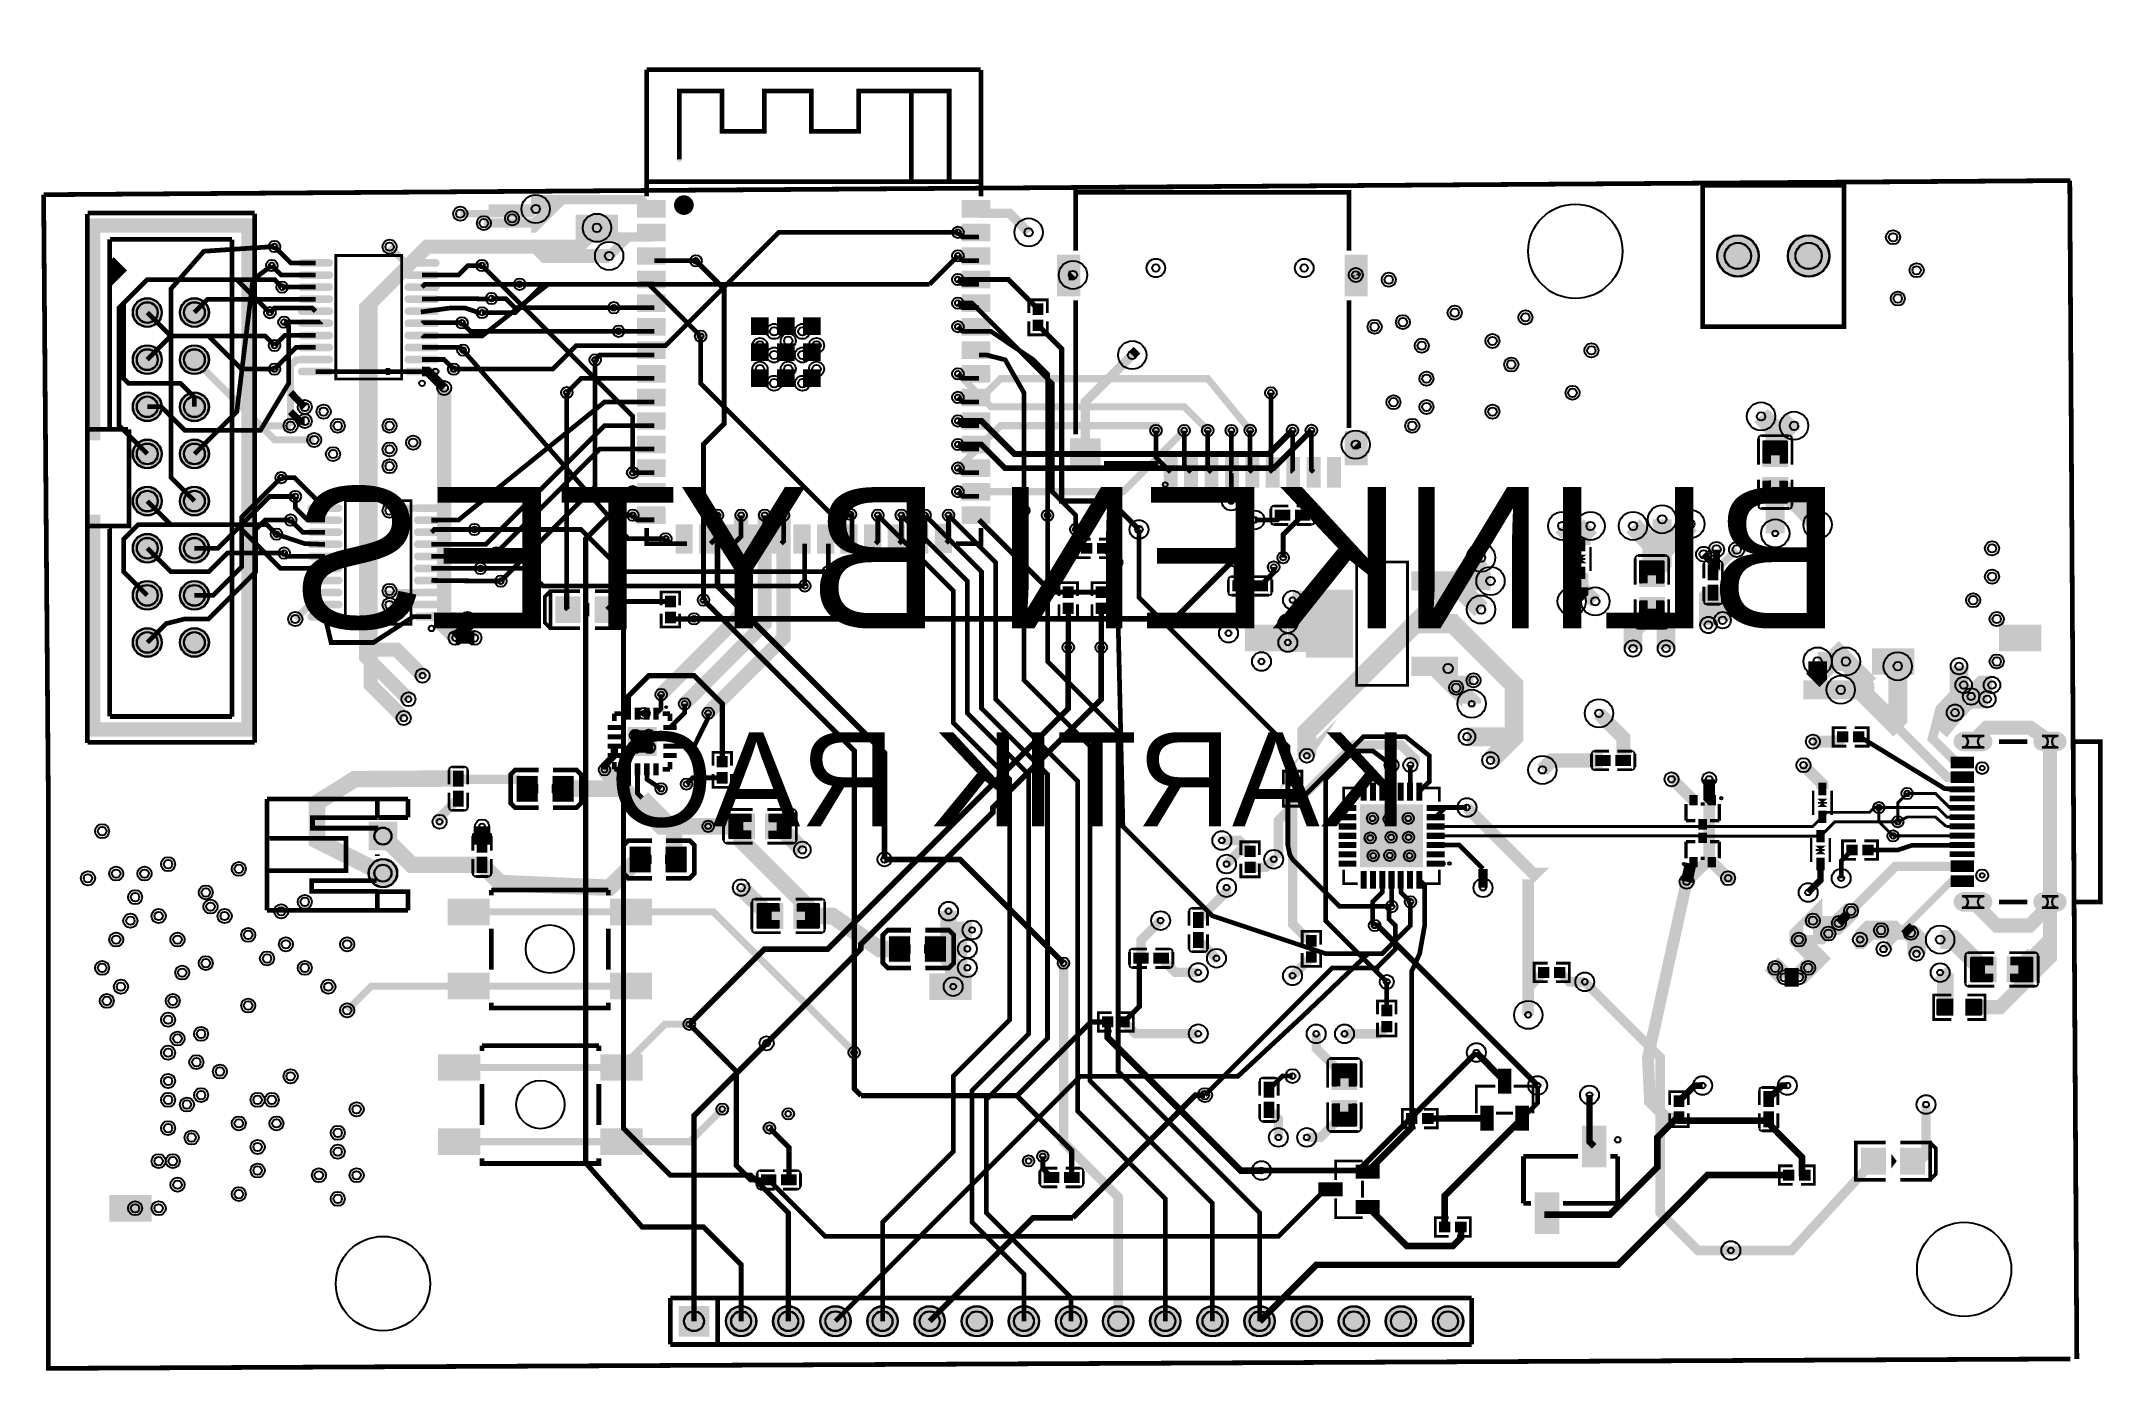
# Model space of a CAD drawing. Extents: x -4009 to 365, y -1285 to 1536.
import ezdxf

# ---------------------------------------------------------------- set-up
doc = ezdxf.new("R2010")
doc.units = 9
for name, color, linetype, true_color in [('BoardOutLine', 7, 'Continuous', 0xff00ff), ('BottomLayer', 7, 'Continuous', 0x0000ff), ('BottomSolderMaskLayer', 7, 'Continuous', 0xaa00ff), ('Document', 7, 'Continuous', 0xffffff), ('Hole', 7, 'Continuous', 0x222222), ('Inner3', 7, 'Continuous', 0x00ff00), ('Inner4', 7, 'Continuous', 0xbc8e00), ('Multi-Layer', 7, 'Continuous', 0xc0c0c0), ('TopLayer', 7, 'Continuous', 0xff0000), ('TopPasteMaskLayer', 7, 'Continuous', 0x808080), ('TopSilkLayer', 7, 'Continuous', 0xffcc00), ('TopSolderMaskLayer', 7, 'Continuous', 0x800080)]:
    doc.layers.add(name, color=color, linetype=linetype, true_color=true_color)
doc.styles.get("Standard").update_dxf_attribs({"font": 'arial.ttf'})

msp = doc.modelspace()

# ---------------------------------------------------------------- texts
at = {"layer": 'BottomSilkLayer', "text_generation_flag": 2}
for s, height, p in [('BLINKEN BYTES', 300, (-190, 290)), ('KARTIK RAO', 200, (-1110, -130))]:
    msp.add_text(s, height=height, dxfattribs=at).set_placement(p)

# ---------------------------------------------------------------- hatches: boundary and pattern name
at = {"layer": 'BottomSolderMaskLayer'}
for points in [[(-453.5, 1080.3, 1), (-364.8, 1080.3, 1)], [(-303.5, 1080.3, 1), (-214.8, 1080.3, 1)], [(-3815.1, 960.3, 1), (-3753.1, 960.3, 1)], [(-3715.1, 960.3, 1), (-3653.1, 960.3, 1)], [(-3815.1, 860.3, 1), (-3753.1, 860.3, 1)], [(-3715.1, 860.3, 1), (-3653.1, 860.3, 1)], [(-3815.1, 760.3, 1), (-3753.1, 760.3, 1)], [(-3715.1, 760.3, 1), (-3653.1, 760.3, 1)], [(-3815.1, 660.3, 1), (-3753.1, 660.3, 1)], [(-3715.1, 660.3, 1), (-3653.1, 660.3, 1)], [(-3815.1, 560.3, 1), (-3753.1, 560.3, 1)], [(-3715.1, 560.3, 1), (-3653.1, 560.3, 1)], [(-3815.1, 460.3, 1), (-3753.1, 460.3, 1)], [(-3715.1, 460.3, 1), (-3653.1, 460.3, 1)], [(-3815.1, 360.3, 1), (-3753.1, 360.3, 1)], [(-3715.1, 360.3, 1), (-3653.1, 360.3, 1)], [(-3815.1, 260.3, 1), (-3753.1, 260.3, 1)], [(-3715.1, 260.3, 1), (-3653.1, 260.3, 1)], [(66.9, 29.4, -0.785398), (66.9, 70.8), (112.4, 70.8, -0.785398), (112.4, 29.4)], [(236.5, 29.4, -0.785398), (236.5, 70.8), (269.6, 70.8, -0.785398), (269.6, 29.4)], [(-3314.7, -180.9), (-3314.7, -119.8), (-3253.6, -119.8), (-3253.6, -180.9)], [(-3314.7, -229.1, 1), (-3253.6, -229.1, 1)], [(66.9, -310.8, -0.785398), (66.9, -269.4), (112.4, -269.4, -0.785398), (112.4, -310.8)], [(236.5, -310.8, -0.785398), (236.5, -269.4), (269.6, -269.4, -0.785398), (269.6, -310.8)], [(-2656.6, -1147.2), (-2591.6, -1147.2), (-2591.6, -1212.2), (-2656.6, -1212.2)], [(-2556.6, -1179.7, 1), (-2491.6, -1179.7, 1)], [(-2456.6, -1179.7, 1), (-2391.6, -1179.7, 1)], [(-2356.6, -1179.7, 1), (-2291.6, -1179.7, 1)], [(-2256.6, -1179.7, 1), (-2191.6, -1179.7, 1)], [(-2156.6, -1179.7, 1), (-2091.6, -1179.7, 1)], [(-2056.6, -1179.7, 1), (-1991.6, -1179.7, 1)], [(-1956.6, -1179.7, 1), (-1891.6, -1179.7, 1)], [(-1856.6, -1179.7, 1), (-1791.6, -1179.7, 1)], [(-1756.6, -1179.7, 1), (-1691.6, -1179.7, 1)], [(-1656.6, -1179.7, 1), (-1591.6, -1179.7, 1)], [(-1556.6, -1179.7, 1), (-1491.6, -1179.7, 1)], [(-1456.6, -1179.7, 1), (-1391.6, -1179.7, 1)], [(-1356.6, -1179.7, 1), (-1291.6, -1179.7, 1)], [(-1256.6, -1179.7, 1), (-1191.6, -1179.7, 1)], [(-1156.6, -1179.7, 1), (-1091.6, -1179.7, 1)], [(-1056.6, -1179.7, 1), (-991.6, -1179.7, 1)]]:
    msp.add_hatch(color=256, dxfattribs=at).paths.add_polyline_path(points)
at = {"layer": 'Document'}
for points in [[(-2655, 1435), (-2655.7, 1435), (-2656.3, 1434.8), (-2656.9, 1434.6), (-2657.5, 1434.3), (-2658, 1434), (-2658.5, 1433.5), (-2659, 1433), (-2659.3, 1432.5), (-2659.6, 1431.9), (-2659.8, 1431.3), (-2660, 1430.7), (-2660, 1430), (-2660, 1285), (-2660, 1284.3), (-2659.8, 1283.7), (-2659.6, 1283.1), (-2659.3, 1282.5), (-2659, 1282), (-2658.5, 1281.5), (-2658, 1281), (-2657.5, 1280.7), (-2656.9, 1280.4), (-2656.3, 1280.2), (-2655.7, 1280), (-2655, 1280), (-2654.3, 1280), (-2653.7, 1280.2), (-2653.1, 1280.4), (-2652.5, 1280.7), (-2652, 1281), (-2651.5, 1281.5), (-2651, 1282), (-2650.7, 1282.5), (-2650.4, 1283.1), (-2650.2, 1283.7), (-2650, 1284.3), (-2650, 1285), (-2650, 1425), (-2570, 1425), (-2570, 1345), (-2570, 1344.3), (-2569.8, 1343.7), (-2569.6, 1343.1), (-2569.3, 1342.5), (-2569, 1342), (-2568.5, 1341.5), (-2568, 1341), (-2567.5, 1340.7), (-2566.9, 1340.4), (-2566.3, 1340.2), (-2565.7, 1340), (-2565, 1340), (-2475, 1340), (-2474.3, 1340), (-2473.7, 1340.2), (-2473.1, 1340.4), (-2472.5, 1340.7), (-2472, 1341), (-2471.5, 1341.5), (-2471, 1342), (-2470.7, 1342.5), (-2470.4, 1343.1), (-2470.2, 1343.7), (-2470, 1344.3), (-2470, 1345), (-2470, 1425), (-2380, 1425), (-2380, 1345), (-2380, 1344.3), (-2379.8, 1343.7), (-2379.6, 1343.1), (-2379.3, 1342.5), (-2379, 1342), (-2378.5, 1341.5), (-2378, 1341), (-2377.5, 1340.7), (-2376.9, 1340.4), (-2376.3, 1340.2), (-2375.7, 1340), (-2375, 1340), (-2275, 1340), (-2274.3, 1340), (-2273.7, 1340.2), (-2273.1, 1340.4), (-2272.5, 1340.7), (-2272, 1341), (-2271.5, 1341.5), (-2271, 1342), (-2270.7, 1342.5), (-2270.4, 1343.1), (-2270.2, 1343.7), (-2270, 1344.3), (-2270, 1345), (-2270, 1425), (-2170.7, 1425), (-2167.7, 1425), (-2167.7, 1237.7), (-2167.7, 1237), (-2167.5, 1236.4), (-2167.3, 1235.8), (-2167, 1235.2), (-2166.7, 1234.6), (-2166.2, 1234.2), (-2165.8, 1233.7), (-2165.2, 1233.4), (-2164.6, 1233.1), (-2164, 1232.9), (-2163.4, 1232.7), (-2162.7, 1232.7), (-2162.1, 1232.7), (-2161.4, 1232.9), (-2160.8, 1233.1), (-2160.2, 1233.4), (-2159.7, 1233.7), (-2159.2, 1234.2), (-2158.7, 1234.6), (-2158.4, 1235.2), (-2158.1, 1235.8), (-2157.9, 1236.4), (-2157.8, 1237), (-2157.7, 1237.7), (-2157.7, 1425), (-2087.7, 1425), (-2087.7, 1237.7), (-2087.7, 1237), (-2087.5, 1236.4), (-2087.3, 1235.8), (-2087, 1235.2), (-2086.7, 1234.6), (-2086.2, 1234.2), (-2085.8, 1233.7), (-2085.2, 1233.4), (-2084.6, 1233.1), (-2084, 1232.9), (-2083.4, 1232.7), (-2082.7, 1232.7), (-2082.1, 1232.7), (-2081.4, 1232.9), (-2080.8, 1233.1), (-2080.2, 1233.4), (-2079.7, 1233.7), (-2079.2, 1234.2), (-2078.7, 1234.6), (-2078.4, 1235.2), (-2078.1, 1235.8), (-2077.9, 1236.4), (-2077.8, 1237), (-2077.7, 1237.7), (-2077.7, 1430), (-2077.8, 1430.7), (-2077.9, 1431.3), (-2078.1, 1431.9), (-2078.4, 1432.5), (-2078.7, 1433), (-2079.2, 1433.5), (-2079.7, 1434), (-2080.2, 1434.3), (-2080.8, 1434.6), (-2081.4, 1434.8), (-2082.1, 1435), (-2082.7, 1435), (-2162.7, 1435), (-2170.7, 1435), (-2275, 1435), (-2275.7, 1435), (-2276.3, 1434.8), (-2276.9, 1434.6), (-2277.5, 1434.3), (-2278, 1434), (-2278.5, 1433.5), (-2279, 1433), (-2279.3, 1432.5), (-2279.6, 1431.9), (-2279.8, 1431.3), (-2280, 1430.7), (-2280, 1430), (-2280, 1350), (-2370, 1350), (-2370, 1430), (-2370, 1430.7), (-2370.2, 1431.3), (-2370.4, 1431.9), (-2370.7, 1432.5), (-2371, 1433), (-2371.5, 1433.5), (-2372, 1434), (-2372.5, 1434.3), (-2373.1, 1434.6), (-2373.7, 1434.8), (-2374.3, 1435), (-2375, 1435), (-2475, 1435), (-2475.7, 1435), (-2476.3, 1434.8), (-2476.9, 1434.6), (-2477.5, 1434.3), (-2478, 1434), (-2478.5, 1433.5), (-2479, 1433), (-2479.3, 1432.5), (-2479.6, 1431.9), (-2479.8, 1431.3), (-2480, 1430.7), (-2480, 1430), (-2480, 1350), (-2560, 1350), (-2560, 1430), (-2560, 1430.7), (-2560.2, 1431.3), (-2560.4, 1431.9), (-2560.7, 1432.5), (-2561, 1433), (-2561.5, 1433.5), (-2562, 1434), (-2562.5, 1434.3), (-2563.1, 1434.6), (-2563.7, 1434.8), (-2564.3, 1435), (-2565, 1435)], [(-3907.4, 689), (-3907.4, 1159.9), (-3560.9, 1159.9), (-3560.9, 60.7), (-3907.4, 60.7), (-3907.4, 531.5), (-3904.2, 531.5), (-3892, 531.5), (-3883.8, 531.5), (-3883.8, 90.6), (-3584.5, 90.6), (-3584.5, 1129.9), (-3883.8, 1129.9), (-3883.8, 689)], [(-3864.1, 1075.3), (-3864.1, 1022.3), (-3834.1, 1049.3)], [(-730.7, 446.5), (-752.7, 446.5), (-741.7, 437.5)], [(-730.7, 428.5), (-752.7, 428.5), (-741.7, 437.5)], [(-241, -71), (-219, -71), (-230, -80)], [(-241, -89), (-219, -89), (-230, -80)], [(-222.9, -171), (-244.9, -171), (-233.9, -180)], [(-222.9, -189), (-244.9, -189), (-233.9, -180)]]:
    msp.add_hatch(color=256, dxfattribs=at).paths.add_polyline_path(points)
at = {"layer": 'Multi-Layer'}
for points in [[(-452.5, 1080.3, 1), (-365.8, 1080.3, 1)], [(-302.5, 1080.3, 1), (-215.8, 1080.3, 1)], [(-3814.1, 960.3, 1), (-3754.1, 960.3, 1)], [(-3714.1, 960.3, 1), (-3654.1, 960.3, 1)], [(-3814.1, 860.3, 1), (-3754.1, 860.3, 1)], [(-3714.1, 860.3, 1), (-3654.1, 860.3, 1)], [(-3814.1, 760.3, 1), (-3754.1, 760.3, 1)], [(-3714.1, 760.3, 1), (-3654.1, 760.3, 1)], [(-3814.1, 660.3, 1), (-3754.1, 660.3, 1)], [(-3714.1, 660.3, 1), (-3654.1, 660.3, 1)], [(-3814.1, 560.3, 1), (-3754.1, 560.3, 1)], [(-3714.1, 560.3, 1), (-3654.1, 560.3, 1)], [(-3814.1, 460.3, 1), (-3754.1, 460.3, 1)], [(-3714.1, 460.3, 1), (-3654.1, 460.3, 1)], [(-3814.1, 360.3, 1), (-3754.1, 360.3, 1)], [(-3714.1, 360.3, 1), (-3654.1, 360.3, 1)], [(-3814.1, 260.3, 1), (-3754.1, 260.3, 1)], [(-3714.1, 260.3, 1), (-3654.1, 260.3, 1)], [(68, 30.4, -0.785398), (68, 69.8), (111.3, 69.8, -0.785398), (111.3, 30.4)], [(237.3, 30.4, -0.785398), (237.3, 69.8), (268.8, 69.8, -0.785398), (268.8, 30.4)], [(-3313.7, -179.9), (-3313.7, -120.8), (-3254.6, -120.8), (-3254.6, -179.9)], [(-3313.7, -229.1, 1), (-3254.6, -229.1, 1)], [(68, -309.8, -0.785398), (68, -270.4), (111.3, -270.4, -0.785398), (111.3, -309.8)], [(237.3, -309.8, -0.785398), (237.3, -270.4), (268.8, -270.4, -0.785398), (268.8, -309.8)], [(-2655.6, -1148.2), (-2592.6, -1148.2), (-2592.6, -1211.2), (-2655.6, -1211.2)], [(-2555.6, -1179.7, 1), (-2492.6, -1179.7, 1)], [(-2455.6, -1179.7, 1), (-2392.6, -1179.7, 1)], [(-2355.6, -1179.7, 1), (-2292.6, -1179.7, 1)], [(-2255.6, -1179.7, 1), (-2192.6, -1179.7, 1)], [(-2155.6, -1179.7, 1), (-2092.6, -1179.7, 1)], [(-2055.6, -1179.7, 1), (-1992.6, -1179.7, 1)], [(-1955.6, -1179.7, 1), (-1892.6, -1179.7, 1)], [(-1855.6, -1179.7, 1), (-1792.6, -1179.7, 1)], [(-1755.6, -1179.7, 1), (-1692.6, -1179.7, 1)], [(-1655.6, -1179.7, 1), (-1592.6, -1179.7, 1)], [(-1555.6, -1179.7, 1), (-1492.6, -1179.7, 1)], [(-1455.6, -1179.7, 1), (-1392.6, -1179.7, 1)], [(-1355.6, -1179.7, 1), (-1292.6, -1179.7, 1)], [(-1255.6, -1179.7, 1), (-1192.6, -1179.7, 1)], [(-1155.6, -1179.7, 1), (-1092.6, -1179.7, 1)], [(-1055.6, -1179.7, 1), (-992.6, -1179.7, 1)]]:
    msp.add_hatch(color=256, dxfattribs=at).paths.add_polyline_path(points)
at = {"layer": 'TopLayer'}
for points in [[(-2744, 1197.9), (-2685, 1197.9), (-2685, 1162.5), (-2744, 1162.5)], [(-1996, 1162.5), (-2055, 1162.5), (-2055, 1197.9), (-1996, 1197.9)], [(-2873.3, 1112.4), (-2873.3, 1167.6), (-2786.7, 1167.6), (-2786.7, 1112.4)], [(-2744, 1147.9), (-2685, 1147.9), (-2685, 1112.5), (-2744, 1112.5)], [(-1996, 1112.5), (-2055, 1112.5), (-2055, 1147.9), (-1996, 1147.9)], [(-2744, 1097.9), (-2685, 1097.9), (-2685, 1062.5), (-2744, 1062.5)], [(-1996, 1062.5), (-2055, 1062.5), (-2055, 1097.9), (-1996, 1097.9)], [(-3454.3, 1058.3, -0.785398), (-3454.3, 1072.6), (-3400, 1072.6, -0.785398), (-3400, 1058.3)], [(-3228.2, 1058.3, -0.785398), (-3228.2, 1072.6), (-3174, 1072.6, -0.785398), (-3174, 1058.3)], [(-1805.6, 995.6), (-1852.9, 995.6), (-1852.9, 1082.2), (-1805.6, 1082.2)], [(-1195.4, 995.6), (-1242.6, 995.6), (-1242.6, 1082.2), (-1195.4, 1082.2)], [(-3454.3, 1032.7, -0.785398), (-3454.3, 1047), (-3400, 1047, -0.785398), (-3400, 1032.7)], [(-3454.3, 1007.1, -0.785398), (-3454.3, 1021.4), (-3400, 1021.4, -0.785398), (-3400, 1007.1)], [(-3228.2, 1032.7, -0.785398), (-3228.2, 1047), (-3174, 1047, -0.785398), (-3174, 1032.7)], [(-3228.2, 1007.1, -0.785398), (-3228.2, 1021.4), (-3174, 1021.4, -0.785398), (-3174, 1007.1)], [(-2744, 1047.9), (-2685, 1047.9), (-2685, 1012.5), (-2744, 1012.5)], [(-1996, 1012.5), (-2055, 1012.5), (-2055, 1047.9), (-1996, 1047.9)], [(-3454.3, 981.5, -0.785398), (-3454.3, 995.8), (-3400, 995.8, -0.785398), (-3400, 981.5)], [(-3454.3, 955.9, -0.785398), (-3454.3, 970.2), (-3400, 970.2, -0.785398), (-3400, 955.9)], [(-3228.2, 981.5, -0.785398), (-3228.2, 995.8), (-3174, 995.8, -0.785398), (-3174, 981.5)], [(-3228.2, 955.9, -0.785398), (-3228.2, 970.2), (-3174, 970.2, -0.785398), (-3174, 955.9)], [(-2744, 997.9), (-2685, 997.9), (-2685, 962.5), (-2744, 962.5)], [(-1996, 962.5), (-2055, 962.5), (-2055, 997.9), (-1996, 997.9)], [(-1904.8, 956.2), (-1883.5, 956.2), (-1883.5, 978.4), (-1904.8, 978.4)], [(-3454.3, 930.3, -0.785398), (-3454.3, 944.6), (-3400, 944.6, -0.785398), (-3400, 930.3)], [(-3454.3, 904.7, -0.785398), (-3454.3, 919), (-3400, 919, -0.785398), (-3400, 904.7)], [(-3228.2, 930.3, -0.785398), (-3228.2, 944.6), (-3174, 944.6, -0.785398), (-3174, 930.3)], [(-3228.2, 904.7, -0.785398), (-3228.2, 919), (-3174, 919, -0.785398), (-3174, 904.7)], [(-2744, 947.9), (-2685, 947.9), (-2685, 912.5), (-2744, 912.5)], [(-2501.9, 913.7), (-2501.9, 949.1), (-2466.5, 949.1), (-2466.5, 913.7)], [(-2446.8, 913.7), (-2446.8, 949.1), (-2411.3, 949.1), (-2411.3, 913.7)], [(-2391.7, 913.7), (-2391.7, 949.1), (-2356.2, 949.1), (-2356.2, 913.7)], [(-1996, 912.5), (-2055, 912.5), (-2055, 947.9), (-1996, 947.9)], [(-1904.8, 944.4), (-1883.5, 944.4), (-1883.5, 922.1), (-1904.8, 922.1)], [(-3454.3, 879.1, -0.785398), (-3454.3, 893.4), (-3400, 893.4, -0.785398), (-3400, 879.1)], [(-3228.2, 879.1, -0.785398), (-3228.2, 893.4), (-3174, 893.4, -0.785398), (-3174, 879.1)], [(-2744, 897.9), (-2685, 897.9), (-2685, 862.5), (-2744, 862.5)], [(-2501.9, 858.5), (-2501.9, 894), (-2466.5, 894), (-2466.5, 858.5)], [(-2446.8, 858.5), (-2446.8, 894), (-2411.3, 894), (-2411.3, 858.5)], [(-2391.7, 858.5), (-2391.7, 894), (-2356.2, 894), (-2356.2, 858.5)], [(-1996, 862.5), (-2055, 862.5), (-2055, 897.9), (-1996, 897.9)], [(-3454.3, 853.5, -0.785398), (-3454.3, 867.9), (-3400, 867.9, -0.785398), (-3400, 853.5)], [(-3454.3, 827.9, -0.785398), (-3454.3, 842.3), (-3400, 842.3, -0.785398), (-3400, 827.9)], [(-3228.2, 853.5, -0.785398), (-3228.2, 867.9), (-3174, 867.9, -0.785398), (-3174, 853.5)], [(-3228.2, 827.9, -0.785398), (-3228.2, 842.3), (-3174, 842.3, -0.785398), (-3174, 827.9)], [(-2744, 847.9), (-2685, 847.9), (-2685, 812.5), (-2744, 812.5)], [(-2501.9, 803.4), (-2501.9, 838.9), (-2466.5, 838.9), (-2466.5, 803.4)], [(-2446.8, 803.4), (-2446.8, 838.8), (-2411.3, 838.8), (-2411.3, 803.4)], [(-2391.7, 803.4), (-2391.7, 838.9), (-2356.2, 838.9), (-2356.2, 803.4)], [(-1996, 812.5), (-2055, 812.5), (-2055, 847.9), (-1996, 847.9)], [(-2744, 797.9), (-2685, 797.9), (-2685, 762.5), (-2744, 762.5)], [(-1996, 762.5), (-2055, 762.5), (-2055, 797.9), (-1996, 797.9)], [(-2744, 747.9), (-2685, 747.9), (-2685, 712.5), (-2744, 712.5)], [(-1996, 712.5), (-2055, 712.5), (-2055, 747.9), (-1996, 747.9)], [(-1195.4, 637.3), (-1242.6, 637.3), (-1242.6, 708.2), (-1195.4, 708.2)], [(-2744, 697.9), (-2685, 697.9), (-2685, 662.5), (-2744, 662.5)], [(-1996, 662.5), (-2055, 662.5), (-2055, 697.9), (-1996, 697.9)], [(-1762.3, 633.4), (-1825.3, 633.4), (-1825.3, 692.5), (-1762.3, 692.5)], [(-303.4, 633.4), (-356.6, 633.4), (-356.6, 688.9), (-303.4, 688.9)], [(-2744, 647.9), (-2685, 647.9), (-2685, 612.5), (-2744, 612.5)], [(-1996, 612.5), (-2055, 612.5), (-2055, 647.9), (-1996, 647.9)], [(-1598.9, 590.1), (-1626.5, 590.1), (-1626.5, 653.1), (-1598.9, 653.1)], [(-1555.6, 590.1), (-1583.2, 590.1), (-1583.2, 653.1), (-1555.6, 653.1)], [(-1512.3, 590.1), (-1539.9, 590.1), (-1539.9, 653.1), (-1512.3, 653.1)], [(-1469, 590.1), (-1496.6, 590.1), (-1496.6, 653.1), (-1469, 653.1)], [(-1425.7, 590.1), (-1453.3, 590.1), (-1453.3, 653.1), (-1425.7, 653.1)], [(-1382.4, 590.1), (-1410, 590.1), (-1410, 653.1), (-1382.4, 653.1)], [(-1339.1, 590.1), (-1366.7, 590.1), (-1366.7, 653.1), (-1339.1, 653.1)], [(-1295.8, 590.1), (-1323.4, 590.1), (-1323.4, 653.1), (-1295.8, 653.1)], [(-1252.5, 590.1), (-1280, 590.1), (-1280, 653.1), (-1252.5, 653.1)], [(-2744, 597.9), (-2685, 597.9), (-2685, 562.5), (-2744, 562.5)], [(-1996, 562.5), (-2055, 562.5), (-2055, 597.9), (-1996, 597.9)], [(-303.4, 610.1), (-356.6, 610.1), (-356.6, 554.6), (-303.4, 554.6)], [(-3434.3, 538.3, -0.785398), (-3434.3, 552.6), (-3380, 552.6, -0.785398), (-3380, 538.3)], [(-3434.3, 512.7, -0.785398), (-3434.3, 527), (-3380, 527, -0.785398), (-3380, 512.7)], [(-3208.2, 538.3, -0.785398), (-3208.2, 552.6), (-3154, 552.6, -0.785398), (-3154, 538.3)], [(-3208.2, 512.7, -0.785398), (-3208.2, 527), (-3154, 527, -0.785398), (-3154, 512.7)], [(-2744, 547.9), (-2685, 547.9), (-2685, 512.5), (-2744, 512.5)], [(-1996, 512.5), (-2055, 512.5), (-2055, 547.9), (-1996, 547.9)], [(-1360.1, 540.9), (-1360.1, 519.6), (-1391.2, 519.6), (-1391.2, 540.9)], [(-1348.2, 540.9), (-1348.2, 519.6), (-1317.1, 519.6), (-1317.1, 540.9)], [(-3434.3, 487.1, -0.785398), (-3434.3, 501.4), (-3380, 501.4, -0.785398), (-3380, 487.1)], [(-3208.2, 487.1, -0.785398), (-3208.2, 501.4), (-3154, 501.4, -0.785398), (-3154, 487.1)], [(-2662.7, 450.3), (-2662.7, 509.3), (-2627.3, 509.3), (-2627.3, 450.3)], [(-2612.7, 450.3), (-2612.7, 509.3), (-2577.3, 509.3), (-2577.3, 450.3)], [(-2562.7, 450.3), (-2562.7, 509.3), (-2527.3, 509.3), (-2527.3, 450.3)], [(-2512.7, 450.3), (-2512.7, 509.3), (-2477.3, 509.3), (-2477.3, 450.3)], [(-2462.7, 450.3), (-2462.7, 509.3), (-2427.3, 509.3), (-2427.3, 450.3)], [(-2412.7, 450.3), (-2412.7, 509.3), (-2377.3, 509.3), (-2377.3, 450.3)], [(-2362.7, 450.3), (-2362.7, 509.3), (-2327.3, 509.3), (-2327.3, 450.3)], [(-2312.7, 450.3), (-2312.7, 509.3), (-2277.3, 509.3), (-2277.3, 450.3)], [(-2262.7, 450.3), (-2262.7, 509.3), (-2227.3, 509.3), (-2227.3, 450.3)], [(-2212.7, 450.3), (-2212.7, 509.3), (-2177.3, 509.3), (-2177.3, 450.3)], [(-2162.7, 450.3), (-2162.7, 509.3), (-2127.3, 509.3), (-2127.3, 450.3)], [(-2112.7, 451.5), (-2112.7, 510.5), (-2077.3, 510.5), (-2077.3, 451.5)], [(-3434.3, 461.5, -0.785398), (-3434.3, 475.8), (-3380, 475.8, -0.785398), (-3380, 461.5)], [(-3434.3, 435.9, -0.785398), (-3434.3, 450.2), (-3380, 450.2, -0.785398), (-3380, 435.9)], [(-3208.2, 461.5, -0.785398), (-3208.2, 475.8), (-3154, 475.8, -0.785398), (-3154, 461.5)], [(-3208.2, 435.9, -0.785398), (-3208.2, 450.2), (-3154, 450.2, -0.785398), (-3154, 435.9)], [(-1779.8, 449.4), (-1779.8, 470.6), (-1802.1, 470.6), (-1802.1, 449.4)], [(-1768, 449.4), (-1768, 470.6), (-1745.7, 470.6), (-1745.7, 449.4)], [(-733.9, 478.8), (-733.9, 455.2), (-749.6, 455.2), (-749.6, 478.8)], [(-3434.3, 410.3, -0.785398), (-3434.3, 424.6), (-3380, 424.6, -0.785398), (-3380, 410.3)], [(-3434.3, 384.7, -0.785398), (-3434.3, 399), (-3380, 399, -0.785398), (-3380, 384.7)], [(-3208.2, 410.3, -0.785398), (-3208.2, 424.6), (-3154, 424.6, -0.785398), (-3154, 410.3)], [(-3208.2, 384.7, -0.785398), (-3208.2, 399), (-3154, 399, -0.785398), (-3154, 384.7)], [(-1003.9, 371.5), (-1003.9, 410.1), (-1101.2, 410.1), (-1101.2, 371.5)], [(-749.6, 396.2), (-749.6, 419.8), (-733.9, 419.8), (-733.9, 396.2)], [(-565.2, 379.1), (-618.3, 379.1), (-618.3, 434.6), (-565.2, 434.6)], [(-451.1, 393.4), (-472.4, 393.4), (-472.4, 424.5), (-451.1, 424.5)], [(-3434.3, 359.1, -0.785398), (-3434.3, 373.4), (-3380, 373.4, -0.785398), (-3380, 359.1)], [(-3208.2, 359.1, -0.785398), (-3208.2, 373.4), (-3154, 373.4, -0.785398), (-3154, 359.1)], [(-2865.7, 302.5), (-2916.9, 302.5), (-2916.9, 357.5), (-2865.7, 357.5)], [(-2783.1, 302.5), (-2834.2, 302.5), (-2834.2, 357.5), (-2783.1, 357.5)], [(-2684.8, 336.2), (-2663.5, 336.2), (-2663.5, 358.4), (-2684.8, 358.4)], [(-1840.6, 355.9), (-1819.4, 355.9), (-1819.4, 378.2), (-1840.6, 378.2)], [(-1770.6, 355.9), (-1749.4, 355.9), (-1749.4, 378.2), (-1770.6, 378.2)], [(-1450.1, 390.9), (-1450.1, 369.6), (-1481.2, 369.6), (-1481.2, 390.9)], [(-1438.2, 390.9), (-1438.2, 369.6), (-1407.1, 369.6), (-1407.1, 390.9)], [(-1227.1, 371.1), (-1227.1, 229.4), (-1324.4, 229.4), (-1324.4, 371.1)], [(-565.2, 355.9), (-618.3, 355.9), (-618.3, 300.4), (-565.2, 300.4)], [(-451.1, 381.6), (-472.4, 381.6), (-472.4, 350.5), (-451.1, 350.5)], [(-3434.3, 333.5, -0.785398), (-3434.3, 347.9), (-3380, 347.9, -0.785398), (-3380, 333.5)], [(-3434.3, 307.9, -0.785398), (-3434.3, 322.3), (-3380, 322.3, -0.785398), (-3380, 307.9)], [(-3208.2, 333.5, -0.785398), (-3208.2, 347.9), (-3154, 347.9, -0.785398), (-3154, 333.5)], [(-3208.2, 307.9, -0.785398), (-3208.2, 322.3), (-3154, 322.3, -0.785398), (-3154, 307.9)], [(-2684.8, 324.4), (-2663.5, 324.4), (-2663.5, 302.1), (-2684.8, 302.1)], [(-1840.6, 344.1), (-1819.4, 344.1), (-1819.4, 321.8), (-1840.6, 321.8)], [(-1770.6, 344.1), (-1749.4, 344.1), (-1749.4, 321.8), (-1770.6, 321.8)], [(-1003.9, 281), (-1003.9, 319.6), (-1101.2, 319.6), (-1101.2, 281)], [(-1453.3, 242.4), (-1453.3, 297.6), (-1366.7, 297.6), (-1366.7, 242.4)], [(146.7, 242.4), (146.7, 297.6), (233.3, 297.6), (233.3, 242.4)], [(-1003.9, 190.4), (-1003.9, 229), (-1101.2, 229), (-1101.2, 190.4)], [(-123.3, 192.4), (-123.3, 247.6), (-36.7, 247.6), (-36.7, 192.4)], [(-2768.7, 121.1), (-2758.8, 121.1), (-2758.8, 97.5), (-2768.7, 97.5)], [(-2749, 121.1), (-2739.1, 121.1), (-2739.1, 97.5), (-2749, 97.5)], [(-2729.3, 121.1), (-2719.4, 121.1), (-2719.4, 97.5), (-2729.3, 97.5)], [(-2709.6, 121.1), (-2699.8, 121.1), (-2699.8, 97.5), (-2709.6, 97.5)], [(-2805, 74.8), (-2805, 84.6), (-2781.4, 84.6), (-2781.4, 74.8)], [(-2805, 55.1), (-2805, 64.9), (-2781.4, 64.9), (-2781.4, 55.1)], [(-2805, 35.4), (-2805, 45.3), (-2781.4, 45.3), (-2781.4, 35.4)], [(-2704.6, 79.8), (-2704.6, 20.7), (-2763.7, 20.7), (-2763.7, 79.8)], [(-2663.3, 84.6), (-2663.3, 74.8), (-2686.9, 74.8), (-2686.9, 84.6)], [(-2663.3, 64.9), (-2663.3, 55.1), (-2686.9, 55.1), (-2686.9, 64.9)], [(-2663.3, 45.3), (-2663.3, 35.4), (-2686.9, 35.4), (-2686.9, 45.3)], [(-175.9, 49.4), (-175.9, 70.6), (-198.2, 70.6), (-198.2, 49.4)], [(-164.1, 49.4), (-164.1, 70.6), (-141.8, 70.6), (-141.8, 49.4)], [(-2805, 15.7), (-2805, 25.6), (-2781.4, 25.6), (-2781.4, 15.7)], [(-2758.8, -20.6), (-2768.6, -20.6), (-2768.6, 3), (-2758.8, 3)], [(-2739.1, -20.6), (-2748.9, -20.6), (-2748.9, 3), (-2739.1, 3)], [(-2719.4, -20.6), (-2729.2, -20.6), (-2729.2, 3), (-2719.4, 3)], [(-2699.8, -20.6), (-2709.6, -20.6), (-2709.6, 3), (-2699.8, 3)], [(-2663.3, 25.6), (-2663.3, 15.7), (-2686.9, 15.7), (-2686.9, 25.6)], [(-2553.5, -3.8), (-2574.8, -3.8), (-2574.8, 18.4), (-2553.5, 18.4)], [(-679.8, 20.6), (-679.8, -0.6), (-710.9, -0.6), (-710.9, 20.6)], [(-668, 20.6), (-668, -0.6), (-636.9, -0.6), (-636.9, 20.6)], [(44.4, -5.8), (44.4, 17.8), (89.6, 17.8), (89.6, -5.8)], [(-3113.5, -43.8), (-3134.8, -43.8), (-3134.8, -12.7), (-3113.5, -12.7)], [(-2955.7, -22.9), (-2955.7, -77.1), (-3000.3, -77.1), (-3000.3, -22.9)], [(-2924.3, -22.9), (-2924.3, -77.1), (-2879.7, -77.1), (-2879.7, -22.9)], [(-2553.5, -15.6), (-2574.8, -15.6), (-2574.8, -37.9), (-2553.5, -37.9)], [(-1343.5, -43.8), (-1364.8, -43.8), (-1364.8, -21.6), (-1343.5, -21.6)], [(-1197.7, -74), (-1208.7, -74), (-1208.7, -38.3), (-1197.7, -38.3)], [(-1178, -74), (-1189, -74), (-1189, -38.3), (-1178, -38.3)], [(-1158.3, -74), (-1169.3, -74), (-1169.3, -38.3), (-1158.3, -38.3)], [(-1138.6, -74), (-1149.7, -74), (-1149.7, -38.3), (-1138.6, -38.3)], [(-1119, -74), (-1130, -74), (-1130, -38.3), (-1119, -38.3)], [(-1099.3, -74), (-1110.3, -74), (-1110.3, -38.3), (-1099.3, -38.3)], [(-1079.6, -74), (-1090.6, -74), (-1090.6, -38.3), (-1079.6, -38.3)], [(-222.1, -38.7), (-222.1, -62.3), (-237.9, -62.3), (-237.9, -38.7)], [(44.4, -37.3), (44.4, -13.7), (89.6, -13.7), (89.6, -37.3)], [(-3113.5, -55.6), (-3134.8, -55.6), (-3134.8, -86.8), (-3113.5, -86.8)], [(-1343.5, -55.6), (-1364.8, -55.6), (-1364.8, -77.9), (-1343.5, -77.9)], [(-1219.9, -96.2), (-1255.6, -96.2), (-1255.6, -85.2), (-1219.9, -85.2)], [(-1078.2, -215.7), (-1210.1, -215.7), (-1210.1, -83.8), (-1078.2, -83.8)], [(-1032.7, -96.2), (-1068.4, -96.2), (-1068.4, -85.2), (-1032.7, -85.2)], [(-495.7, -84.4), (-511.4, -84.4), (-511.4, -64.4), (-495.7, -64.4)], [(-456.3, -84.4), (-472.1, -84.4), (-472.1, -64.4), (-456.3, -64.4)], [(44.4, -57), (44.4, -45.2), (89.6, -45.2), (89.6, -57)], [(44.4, -76.7), (44.4, -64.9), (89.6, -64.9), (89.6, -76.7)], [(44.4, -96.4), (44.4, -84.6), (89.6, -84.6), (89.6, -96.4)], [(-2495.8, -103.2), (-2495.8, -156.3), (-2551.3, -156.3), (-2551.3, -103.2)], [(-2472.5, -103.2), (-2472.5, -156.3), (-2417, -156.3), (-2417, -103.2)], [(-1219.9, -115.9), (-1255.6, -115.9), (-1255.6, -104.9), (-1219.9, -104.9)], [(-1219.9, -135.6), (-1255.6, -135.6), (-1255.6, -124.5), (-1219.9, -124.5)], [(-1032.7, -115.9), (-1068.4, -115.9), (-1068.4, -104.9), (-1032.7, -104.9)], [(-1032.7, -135.6), (-1068.4, -135.6), (-1068.4, -124.5), (-1032.7, -124.5)], [(-476, -135.6), (-491.8, -135.6), (-491.8, -115.5), (-476, -115.5)], [(-237.9, -121.3), (-237.9, -97.7), (-222.1, -97.7), (-222.1, -121.3)], [(44.4, -116.1), (44.4, -104.3), (89.6, -104.3), (89.6, -116.1)], [(44.4, -135.8), (44.4, -123.9), (89.6, -123.9), (89.6, -135.8)], [(-3084.5, -184.1), (-3063.3, -184.1), (-3063.3, -153), (-3084.5, -153)], [(-2715.7, -172.9), (-2715.7, -227.1), (-2760.3, -227.1), (-2760.3, -172.9)], [(-2684.3, -172.9), (-2684.3, -227.1), (-2639.7, -227.1), (-2639.7, -172.9)], [(-1433.5, -193.8), (-1454.8, -193.8), (-1454.8, -171.6), (-1433.5, -171.6)], [(-1219.9, -155.3), (-1255.6, -155.3), (-1255.6, -144.2), (-1219.9, -144.2)], [(-1219.9, -174.9), (-1255.6, -174.9), (-1255.6, -163.9), (-1219.9, -163.9)], [(-1032.7, -155.3), (-1068.4, -155.3), (-1068.4, -144.2), (-1032.7, -144.2)], [(-1032.7, -174.9), (-1068.4, -174.9), (-1068.4, -163.9), (-1032.7, -163.9)], [(-491.8, -144.4), (-476, -144.4), (-476, -164.4), (-491.8, -164.4)], [(-226, -138.7), (-226, -162.3), (-241.8, -162.3), (-241.8, -138.7)], [(-155.9, -190.6), (-155.9, -169.4), (-178.2, -169.4), (-178.2, -190.6)], [(-144.1, -190.6), (-144.1, -169.4), (-121.8, -169.4), (-121.8, -190.6)], [(44.4, -155.4), (44.4, -143.6), (89.6, -143.6), (89.6, -155.4)], [(44.4, -175.1), (44.4, -163.3), (89.6, -163.3), (89.6, -175.1)], [(-3084.5, -195.9), (-3063.3, -195.9), (-3063.3, -227), (-3084.5, -227)], [(-1433.5, -205.6), (-1454.8, -205.6), (-1454.8, -227.9), (-1433.5, -227.9)], [(-1219.9, -194.6), (-1255.6, -194.6), (-1255.6, -183.6), (-1219.9, -183.6)], [(-1219.9, -214.3), (-1255.6, -214.3), (-1255.6, -203.3), (-1219.9, -203.3)], [(-1032.7, -194.6), (-1068.4, -194.6), (-1068.4, -183.6), (-1032.7, -183.6)], [(-1032.7, -214.3), (-1068.4, -214.3), (-1068.4, -203.3), (-1032.7, -203.3)], [(-511.4, -195.5), (-495.7, -195.5), (-495.7, -215.6), (-511.4, -215.6)], [(-472.1, -195.5), (-456.3, -195.5), (-456.3, -215.6), (-472.1, -215.6)], [(-241.8, -221.3), (-241.8, -197.7), (-226, -197.7), (-226, -221.3)], [(44.4, -194.8), (44.4, -183), (89.6, -183), (89.6, -194.8)], [(44.4, -226.3), (44.4, -202.7), (89.6, -202.7), (89.6, -226.3)], [(-1197.7, -261.2), (-1208.7, -261.2), (-1208.7, -225.5), (-1197.7, -225.5)], [(-1178, -261.2), (-1189, -261.2), (-1189, -225.5), (-1178, -225.5)], [(-1158.3, -261.2), (-1169.3, -261.2), (-1169.3, -225.5), (-1158.3, -225.5)], [(-1138.6, -261.2), (-1149.7, -261.2), (-1149.7, -225.5), (-1138.6, -225.5)], [(-1119, -261.2), (-1130, -261.2), (-1130, -225.5), (-1119, -225.5)], [(-1099.3, -261.2), (-1110.3, -261.2), (-1110.3, -225.5), (-1099.3, -225.5)], [(-1079.6, -261.2), (-1090.6, -261.2), (-1090.6, -225.5), (-1079.6, -225.5)], [(44.4, -257.8), (44.4, -234.2), (89.6, -234.2), (89.6, -257.8)], [(-3145.6, -338.8), (-3145.6, -283.7), (-3058.9, -283.7), (-3058.9, -338.8)], [(-2801.1, -338.8), (-2801.1, -283.7), (-2714.4, -283.7), (-2714.4, -338.8)], [(-2435.8, -346.3), (-2435.8, -293.2), (-2491.3, -293.2), (-2491.3, -346.3)], [(-2412.5, -346.3), (-2412.5, -293.2), (-2357, -293.2), (-2357, -346.3)], [(-1543.5, -343.8), (-1564.8, -343.8), (-1564.8, -312.7), (-1543.5, -312.7)], [(-2165.7, -362.9), (-2165.7, -417.1), (-2210.3, -417.1), (-2210.3, -362.9)], [(-2134.3, -362.9), (-2134.3, -417.1), (-2089.7, -417.1), (-2089.7, -362.9)], [(-1543.5, -355.6), (-1564.8, -355.6), (-1564.8, -386.8), (-1543.5, -386.8)], [(-1303.5, -383.8), (-1324.8, -383.8), (-1324.8, -361.6), (-1303.5, -361.6)], [(-1660.1, -399.1), (-1660.1, -420.4), (-1691.2, -420.4), (-1691.2, -399.1)], [(-1648.2, -399.1), (-1648.2, -420.4), (-1617.1, -420.4), (-1617.1, -399.1)], [(-1303.5, -395.6), (-1324.8, -395.6), (-1324.8, -417.9), (-1303.5, -417.9)], [(-810.1, -429.1), (-810.1, -450.4), (-832.3, -450.4), (-832.3, -429.1)], [(-798.2, -429.1), (-798.2, -450.4), (-776, -450.4), (-776, -429.1)], [(139, -406.8), (139, -460), (83.5, -460), (83.5, -406.8)], [(162.2, -406.8), (162.2, -460), (217.7, -460), (217.7, -406.8)], [(-3145.6, -496.3), (-3145.6, -441.2), (-3058.9, -441.2), (-3058.9, -496.3)], [(-2801.1, -496.3), (-2801.1, -441.2), (-2714.4, -441.2), (-2714.4, -496.3)], [(-2123.3, -497.6), (-2123.3, -442.4), (-2036.7, -442.4), (-2036.7, -497.6)], [(-1164.9, -531.6), (-1143.7, -531.6), (-1143.7, -509.3), (-1164.9, -509.3)], [(46.8, -496.4), (46.8, -530.4), (15.1, -530.4), (15.1, -496.4)], [(74.4, -496.4), (74.4, -530.4), (106.1, -530.4), (106.1, -496.4)], [(-1735.1, -555.4), (-1735.1, -534.1), (-1757.3, -534.1), (-1757.3, -555.4)], [(-1723.2, -555.4), (-1723.2, -534.1), (-1701, -534.1), (-1701, -555.4)], [(-1164.9, -543.4), (-1143.7, -543.4), (-1143.7, -565.7), (-1164.9, -565.7)], [(-3165.6, -668.8), (-3165.6, -613.7), (-3078.9, -613.7), (-3078.9, -668.8)], [(-2821.1, -668.8), (-2821.1, -613.7), (-2734.4, -613.7), (-2734.4, -668.8)], [(-1270.7, -688.1), (-1217.6, -688.1), (-1217.6, -632.6), (-1270.7, -632.6)], [(-890.4, -645.8), (-890.4, -695), (-917.9, -695), (-917.9, -645.8)], [(-1414.8, -703.8), (-1393.5, -703.8), (-1393.5, -672.7), (-1414.8, -672.7)], [(-354.8, -723.8), (-333.5, -723.8), (-333.5, -692.7), (-354.8, -692.7)], [(-1414.8, -715.6), (-1393.5, -715.6), (-1393.5, -746.8), (-1414.8, -746.8)], [(-1270.7, -711.4), (-1217.6, -711.4), (-1217.6, -766.9), (-1270.7, -766.9)], [(-1090.1, -760.4), (-1090.1, -739.1), (-1112.3, -739.1), (-1112.3, -760.4)], [(-1078.2, -760.4), (-1078.2, -739.1), (-1056, -739.1), (-1056, -760.4)], [(-927.8, -724.5), (-927.8, -773.7), (-955.3, -773.7), (-955.3, -724.5)], [(-853, -724.5), (-853, -773.7), (-880.5, -773.7), (-880.5, -724.5)], [(-523.5, -723.8), (-544.8, -723.8), (-544.8, -701.6), (-523.5, -701.6)], [(-523.5, -735.6), (-544.8, -735.6), (-544.8, -757.9), (-523.5, -757.9)], [(-354.8, -735.6), (-333.5, -735.6), (-333.5, -766.8), (-354.8, -766.8)], [(-3165.6, -826.3), (-3165.6, -771.2), (-3078.9, -771.2), (-3078.9, -826.3)], [(-2821.1, -826.3), (-2821.1, -771.2), (-2734.4, -771.2), (-2734.4, -826.3)], [(-689.1, -852.2), (-739.1, -852.2), (-739.1, -765.6), (-689.1, -765.6)], [(-146.9, -812.5), (-95.7, -812.5), (-95.7, -867.5), (-146.9, -867.5)], [(-64.2, -812.5), (-13.1, -812.5), (-13.1, -867.5), (-64.2, -867.5)], [(-2450.1, -869.1), (-2450.1, -890.4), (-2481.2, -890.4), (-2481.2, -869.1)], [(-2438.2, -869.1), (-2438.2, -890.4), (-2407.1, -890.4), (-2407.1, -869.1)], [(-1850.1, -885.4), (-1850.1, -864.1), (-1881.2, -864.1), (-1881.2, -885.4)], [(-1838.2, -885.4), (-1838.2, -864.1), (-1807.1, -864.1), (-1807.1, -885.4)], [(-1219.4, -848.6), (-1170.2, -848.6), (-1170.2, -876.1), (-1219.4, -876.1)], [(-290.1, -859.1), (-290.1, -880.4), (-312.3, -880.4), (-312.3, -859.1)], [(-278.2, -859.1), (-278.2, -880.4), (-256, -880.4), (-256, -859.1)], [(-3863.3, -967.6), (-3863.3, -912.4), (-3776.7, -912.4), (-3776.7, -967.6)], [(-1298.1, -886), (-1248.9, -886), (-1248.9, -913.5), (-1298.1, -913.5)], [(-789.1, -993.9), (-839.1, -993.9), (-839.1, -907.3), (-789.1, -907.3)], [(-1219.4, -923.4), (-1170.2, -923.4), (-1170.2, -950.9), (-1219.4, -950.9)], [(-1020.1, -990.4), (-1020.1, -969.1), (-1042.3, -969.1), (-1042.3, -990.4)], [(-1008.2, -990.4), (-1008.2, -969.1), (-986, -969.1), (-986, -990.4)]]:
    msp.add_hatch(color=256, dxfattribs=at).paths.add_polyline_path(points)
at = {"layer": 'TopPasteMaskLayer'}
for points in [[(-2744, 1197.9), (-2685, 1197.9), (-2685, 1162.5), (-2744, 1162.5)], [(-1996, 1162.5), (-2055, 1162.5), (-2055, 1197.9), (-1996, 1197.9)], [(-2873.3, 1112.4), (-2873.3, 1167.6), (-2786.7, 1167.6), (-2786.7, 1112.4)], [(-2744, 1147.9), (-2685, 1147.9), (-2685, 1112.5), (-2744, 1112.5)], [(-1996, 1112.5), (-2055, 1112.5), (-2055, 1147.9), (-1996, 1147.9)], [(-2744, 1097.9), (-2685, 1097.9), (-2685, 1062.5), (-2744, 1062.5)], [(-1996, 1062.5), (-2055, 1062.5), (-2055, 1097.9), (-1996, 1097.9)], [(-3454.3, 1058.3, -0.785398), (-3454.3, 1072.6), (-3400, 1072.6, -0.785398), (-3400, 1058.3)], [(-3228.2, 1058.3, -0.785398), (-3228.2, 1072.6), (-3174, 1072.6, -0.785398), (-3174, 1058.3)], [(-1805.6, 995.6), (-1852.9, 995.6), (-1852.9, 1082.2), (-1805.6, 1082.2)], [(-1195.4, 995.6), (-1242.6, 995.6), (-1242.6, 1082.2), (-1195.4, 1082.2)], [(-3454.3, 1032.7, -0.785398), (-3454.3, 1047), (-3400, 1047, -0.785398), (-3400, 1032.7)], [(-3454.3, 1007.1, -0.785398), (-3454.3, 1021.4), (-3400, 1021.4, -0.785398), (-3400, 1007.1)], [(-3228.2, 1032.7, -0.785398), (-3228.2, 1047), (-3174, 1047, -0.785398), (-3174, 1032.7)], [(-3228.2, 1007.1, -0.785398), (-3228.2, 1021.4), (-3174, 1021.4, -0.785398), (-3174, 1007.1)], [(-2744, 1047.9), (-2685, 1047.9), (-2685, 1012.5), (-2744, 1012.5)], [(-1996, 1012.5), (-2055, 1012.5), (-2055, 1047.9), (-1996, 1047.9)], [(-3454.3, 981.5, -0.785398), (-3454.3, 995.8), (-3400, 995.8, -0.785398), (-3400, 981.5)], [(-3454.3, 955.9, -0.785398), (-3454.3, 970.2), (-3400, 970.2, -0.785398), (-3400, 955.9)], [(-3228.2, 981.5, -0.785398), (-3228.2, 995.8), (-3174, 995.8, -0.785398), (-3174, 981.5)], [(-3228.2, 955.9, -0.785398), (-3228.2, 970.2), (-3174, 970.2, -0.785398), (-3174, 955.9)], [(-2744, 997.9), (-2685, 997.9), (-2685, 962.5), (-2744, 962.5)], [(-1996, 962.5), (-2055, 962.5), (-2055, 997.9), (-1996, 997.9)], [(-1903.2, 955.6), (-1885.1, 955.6), (-1883.5, 957.1), (-1883.5, 976.9), (-1885.1, 978.4), (-1903.2, 978.4), (-1904.8, 976.9), (-1904.8, 957.1)], [(-3454.3, 930.3, -0.785398), (-3454.3, 944.6), (-3400, 944.6, -0.785398), (-3400, 930.3)], [(-3454.3, 904.7, -0.785398), (-3454.3, 919), (-3400, 919, -0.785398), (-3400, 904.7)], [(-3228.2, 930.3, -0.785398), (-3228.2, 944.6), (-3174, 944.6, -0.785398), (-3174, 930.3)], [(-3228.2, 904.7, -0.785398), (-3228.2, 919), (-3174, 919, -0.785398), (-3174, 904.7)], [(-2744, 947.9), (-2685, 947.9), (-2685, 912.5), (-2744, 912.5)], [(-2501.9, 913.7), (-2501.9, 949.1), (-2466.5, 949.1), (-2466.5, 913.7)], [(-2446.8, 913.7), (-2446.8, 949.1), (-2411.3, 949.1), (-2411.3, 913.7)], [(-2391.7, 913.7), (-2391.7, 949.1), (-2356.2, 949.1), (-2356.2, 913.7)], [(-1996, 912.5), (-2055, 912.5), (-2055, 947.9), (-1996, 947.9)], [(-1903.2, 944.9), (-1885.1, 944.9), (-1883.5, 943.4), (-1883.5, 923.7), (-1885.1, 922.1), (-1903.2, 922.1), (-1904.8, 923.7), (-1904.8, 943.4)], [(-3454.3, 879.1, -0.785398), (-3454.3, 893.4), (-3400, 893.4, -0.785398), (-3400, 879.1)], [(-3228.2, 879.1, -0.785398), (-3228.2, 893.4), (-3174, 893.4, -0.785398), (-3174, 879.1)], [(-2744, 897.9), (-2685, 897.9), (-2685, 862.5), (-2744, 862.5)], [(-2501.9, 858.5), (-2501.9, 894), (-2466.5, 894), (-2466.5, 858.5)], [(-2446.8, 858.5), (-2446.8, 894), (-2411.3, 894), (-2411.3, 858.5)], [(-2391.7, 858.5), (-2391.7, 894), (-2356.2, 894), (-2356.2, 858.5)], [(-1996, 862.5), (-2055, 862.5), (-2055, 897.9), (-1996, 897.9)], [(-3454.3, 853.5, -0.785398), (-3454.3, 867.9), (-3400, 867.9, -0.785398), (-3400, 853.5)], [(-3454.3, 827.9, -0.785398), (-3454.3, 842.3), (-3400, 842.3, -0.785398), (-3400, 827.9)], [(-3228.2, 853.5, -0.785398), (-3228.2, 867.9), (-3174, 867.9, -0.785398), (-3174, 853.5)], [(-3228.2, 827.9, -0.785398), (-3228.2, 842.3), (-3174, 842.3, -0.785398), (-3174, 827.9)], [(-2744, 847.9), (-2685, 847.9), (-2685, 812.5), (-2744, 812.5)], [(-2501.9, 803.4), (-2501.9, 838.9), (-2466.5, 838.9), (-2466.5, 803.4)], [(-2446.8, 803.4), (-2446.8, 838.8), (-2411.3, 838.8), (-2411.3, 803.4)], [(-2391.7, 803.4), (-2391.7, 838.9), (-2356.2, 838.9), (-2356.2, 803.4)], [(-1996, 812.5), (-2055, 812.5), (-2055, 847.9), (-1996, 847.9)], [(-2744, 797.9), (-2685, 797.9), (-2685, 762.5), (-2744, 762.5)], [(-1996, 762.5), (-2055, 762.5), (-2055, 797.9), (-1996, 797.9)], [(-2744, 747.9), (-2685, 747.9), (-2685, 712.5), (-2744, 712.5)], [(-1996, 712.5), (-2055, 712.5), (-2055, 747.9), (-1996, 747.9)], [(-1195.4, 637.3), (-1242.6, 637.3), (-1242.6, 708.2), (-1195.4, 708.2)], [(-2744, 697.9), (-2685, 697.9), (-2685, 662.5), (-2744, 662.5)], [(-1996, 662.5), (-2055, 662.5), (-2055, 697.9), (-1996, 697.9)], [(-1762.3, 633.4), (-1825.3, 633.4), (-1825.3, 692.5), (-1762.3, 692.5)], [(-355.2, 688.9), (-304.8, 688.9), (-302.8, 686.9), (-302.8, 641.6), (-304.8, 639.7), (-320.9, 639.5), (-320.9, 657.2), (-338.7, 657.2), (-338.7, 639.9), (-355.2, 639.7), (-357.2, 641.6), (-357.2, 686.9)], [(-2744, 647.9), (-2685, 647.9), (-2685, 612.5), (-2744, 612.5)], [(-1996, 612.5), (-2055, 612.5), (-2055, 647.9), (-1996, 647.9)], [(-1598.9, 590.1), (-1626.5, 590.1), (-1626.5, 653.1), (-1598.9, 653.1)], [(-1555.6, 590.1), (-1583.2, 590.1), (-1583.2, 653.1), (-1555.6, 653.1)], [(-1512.3, 590.1), (-1539.9, 590.1), (-1539.9, 653.1), (-1512.3, 653.1)], [(-1469, 590.1), (-1496.6, 590.1), (-1496.6, 653.1), (-1469, 653.1)], [(-1425.7, 590.1), (-1453.3, 590.1), (-1453.3, 653.1), (-1425.7, 653.1)], [(-1382.4, 590.1), (-1410, 590.1), (-1410, 653.1), (-1382.4, 653.1)], [(-1339.1, 590.1), (-1366.7, 590.1), (-1366.7, 653.1), (-1339.1, 653.1)], [(-1295.8, 590.1), (-1323.4, 590.1), (-1323.4, 653.1), (-1295.8, 653.1)], [(-1252.5, 590.1), (-1280, 590.1), (-1280, 653.1), (-1252.5, 653.1)], [(-2744, 597.9), (-2685, 597.9), (-2685, 562.5), (-2744, 562.5)], [(-1996, 562.5), (-2055, 562.5), (-2055, 597.9), (-1996, 597.9)], [(-304.8, 554.6), (-355.2, 554.6), (-357.2, 556.6), (-357.2, 601.9), (-355.2, 603.8), (-339.1, 604), (-339.1, 586.3), (-321.3, 586.3), (-321.3, 603.6), (-304.8, 603.8), (-302.8, 601.9), (-302.8, 556.6)], [(-3434.3, 538.3, -0.785398), (-3434.3, 552.6), (-3380, 552.6, -0.785398), (-3380, 538.3)], [(-3434.3, 512.7, -0.785398), (-3434.3, 527), (-3380, 527, -0.785398), (-3380, 512.7)], [(-3208.2, 538.3, -0.785398), (-3208.2, 552.6), (-3154, 552.6, -0.785398), (-3154, 538.3)], [(-3208.2, 512.7, -0.785398), (-3208.2, 527), (-3154, 527, -0.785398), (-3154, 512.7)], [(-2744, 547.9), (-2685, 547.9), (-2685, 512.5), (-2744, 512.5)], [(-1996, 512.5), (-2055, 512.5), (-2055, 547.9), (-1996, 547.9)], [(-1384.9, 521.4), (-1384.9, 539.1), (-1382.9, 541.1), (-1364, 541.1), (-1361.2, 539.1), (-1361.2, 521.4), (-1364, 519.4), (-1382.9, 519.4)], [(-1347.1, 521.4), (-1347.1, 539.1), (-1344.3, 541.1), (-1325.4, 541.1), (-1323.4, 539.1), (-1323.4, 521.4), (-1325.4, 519.4), (-1344.3, 519.4)], [(-3434.3, 487.1, -0.785398), (-3434.3, 501.4), (-3380, 501.4, -0.785398), (-3380, 487.1)], [(-3208.2, 487.1, -0.785398), (-3208.2, 501.4), (-3154, 501.4, -0.785398), (-3154, 487.1)], [(-2662.7, 450.3), (-2662.7, 509.3), (-2627.3, 509.3), (-2627.3, 450.3)], [(-2612.7, 450.3), (-2612.7, 509.3), (-2577.3, 509.3), (-2577.3, 450.3)], [(-2562.7, 450.3), (-2562.7, 509.3), (-2527.3, 509.3), (-2527.3, 450.3)], [(-2512.7, 450.3), (-2512.7, 509.3), (-2477.3, 509.3), (-2477.3, 450.3)], [(-2462.7, 450.3), (-2462.7, 509.3), (-2427.3, 509.3), (-2427.3, 450.3)], [(-2412.7, 450.3), (-2412.7, 509.3), (-2377.3, 509.3), (-2377.3, 450.3)], [(-2362.7, 450.3), (-2362.7, 509.3), (-2327.3, 509.3), (-2327.3, 450.3)], [(-2312.7, 450.3), (-2312.7, 509.3), (-2277.3, 509.3), (-2277.3, 450.3)], [(-2262.7, 450.3), (-2262.7, 509.3), (-2227.3, 509.3), (-2227.3, 450.3)], [(-2212.7, 450.3), (-2212.7, 509.3), (-2177.3, 509.3), (-2177.3, 450.3)], [(-2162.7, 450.3), (-2162.7, 509.3), (-2127.3, 509.3), (-2127.3, 450.3)], [(-2112.7, 451.5), (-2112.7, 510.5), (-2077.3, 510.5), (-2077.3, 451.5)], [(-3434.3, 461.5, -0.785398), (-3434.3, 475.8), (-3380, 475.8, -0.785398), (-3380, 461.5)], [(-3434.3, 435.9, -0.785398), (-3434.3, 450.2), (-3380, 450.2, -0.785398), (-3380, 435.9)], [(-3208.2, 461.5, -0.785398), (-3208.2, 475.8), (-3154, 475.8, -0.785398), (-3154, 461.5)], [(-3208.2, 435.9, -0.785398), (-3208.2, 450.2), (-3154, 450.2, -0.785398), (-3154, 435.9)], [(-1779.2, 450.9), (-1779.2, 469.1), (-1780.8, 470.6), (-1800.5, 470.6), (-1802.1, 469.1), (-1802.1, 450.9), (-1800.5, 449.4), (-1780.8, 449.4)], [(-1768.6, 450.9), (-1768.6, 469.1), (-1767, 470.6), (-1747.3, 470.6), (-1745.7, 469.1), (-1745.7, 450.9), (-1747.3, 449.4), (-1767, 449.4)], [(-733.9, 478.8), (-733.9, 455.2), (-749.6, 455.2), (-749.6, 478.8)], [(-3434.3, 410.3, -0.785398), (-3434.3, 424.6), (-3380, 424.6, -0.785398), (-3380, 410.3)], [(-3434.3, 384.7, -0.785398), (-3434.3, 399), (-3380, 399, -0.785398), (-3380, 384.7)], [(-3208.2, 410.3, -0.785398), (-3208.2, 424.6), (-3154, 424.6, -0.785398), (-3154, 410.3)], [(-3208.2, 384.7, -0.785398), (-3208.2, 399), (-3154, 399, -0.785398), (-3154, 384.7)], [(-1003.9, 371.5), (-1003.9, 410.1), (-1101.2, 410.1), (-1101.2, 371.5)], [(-749.6, 396.2), (-749.6, 419.8), (-733.9, 419.8), (-733.9, 396.2)], [(-616.9, 434.6), (-566.6, 434.6), (-564.6, 432.7), (-564.6, 387.4), (-566.6, 385.4), (-582.7, 385.2), (-582.7, 402.9), (-600.4, 402.9), (-600.4, 385.6), (-616.9, 385.4), (-618.9, 387.4), (-618.9, 432.7)], [(-470.6, 418.2), (-452.9, 418.2), (-450.9, 416.2), (-450.9, 397.3), (-452.9, 394.6), (-470.6, 394.6), (-472.6, 397.3), (-472.6, 416.2)], [(-3434.3, 359.1, -0.785398), (-3434.3, 373.4), (-3380, 373.4, -0.785398), (-3380, 359.1)], [(-3208.2, 359.1, -0.785398), (-3208.2, 373.4), (-3154, 373.4, -0.785398), (-3154, 359.1)], [(-2865.7, 302.5), (-2916.9, 302.5), (-2916.9, 357.5), (-2865.7, 357.5)], [(-2783.1, 302.5), (-2834.2, 302.5), (-2834.2, 357.5), (-2783.1, 357.5)], [(-2683.2, 335.6), (-2665.1, 335.6), (-2663.5, 337.1), (-2663.5, 356.9), (-2665.1, 358.4), (-2683.2, 358.4), (-2684.8, 356.9), (-2684.8, 337.1)], [(-1839.1, 355.3), (-1820.9, 355.3), (-1819.4, 356.9), (-1819.4, 376.6), (-1820.9, 378.2), (-1839.1, 378.2), (-1840.6, 376.6), (-1840.6, 356.9)], [(-1769.1, 355.3), (-1750.9, 355.3), (-1749.4, 356.9), (-1749.4, 376.6), (-1750.9, 378.2), (-1769.1, 378.2), (-1770.6, 376.6), (-1770.6, 356.9)], [(-1474.9, 371.4), (-1474.9, 389.1), (-1472.9, 391.1), (-1454, 391.1), (-1451.2, 389.1), (-1451.2, 371.4), (-1454, 369.4), (-1472.9, 369.4)], [(-1437.1, 371.4), (-1437.1, 389.1), (-1434.3, 391.1), (-1415.4, 391.1), (-1413.4, 389.1), (-1413.4, 371.4), (-1415.4, 369.4), (-1434.3, 369.4)], [(-1227.1, 371.1), (-1227.1, 229.4), (-1324.4, 229.4), (-1324.4, 371.1)], [(-470.6, 380.4), (-452.9, 380.4), (-450.9, 377.7), (-450.9, 358.8), (-452.9, 356.8), (-470.6, 356.8), (-472.6, 358.8), (-472.6, 377.7)], [(-3434.3, 333.5, -0.785398), (-3434.3, 347.9), (-3380, 347.9, -0.785398), (-3380, 333.5)], [(-3434.3, 307.9, -0.785398), (-3434.3, 322.3), (-3380, 322.3, -0.785398), (-3380, 307.9)], [(-3208.2, 333.5, -0.785398), (-3208.2, 347.9), (-3154, 347.9, -0.785398), (-3154, 333.5)], [(-3208.2, 307.9, -0.785398), (-3208.2, 322.3), (-3154, 322.3, -0.785398), (-3154, 307.9)], [(-2683.2, 324.9), (-2665.1, 324.9), (-2663.5, 323.4), (-2663.5, 303.7), (-2665.1, 302.1), (-2683.2, 302.1), (-2684.8, 303.7), (-2684.8, 323.4)], [(-1839.1, 344.7), (-1820.9, 344.7), (-1819.4, 343.1), (-1819.4, 323.4), (-1820.9, 321.8), (-1839.1, 321.8), (-1840.6, 323.4), (-1840.6, 343.1)], [(-1769.1, 344.7), (-1750.9, 344.7), (-1749.4, 343.1), (-1749.4, 323.4), (-1750.9, 321.8), (-1769.1, 321.8), (-1770.6, 323.4), (-1770.6, 343.1)], [(-1003.9, 281), (-1003.9, 319.6), (-1101.2, 319.6), (-1101.2, 281)], [(-566.6, 300.4), (-616.9, 300.4), (-618.9, 302.3), (-618.9, 347.6), (-616.9, 349.6), (-600.8, 349.8), (-600.8, 332.1), (-583.1, 332.1), (-583.1, 349.4), (-566.6, 349.6), (-564.6, 347.6), (-564.6, 302.3)], [(-1453.3, 242.4), (-1453.3, 297.6), (-1366.7, 297.6), (-1366.7, 242.4)], [(146.7, 242.4), (146.7, 297.6), (233.3, 297.6), (233.3, 242.4)], [(-1003.9, 190.4), (-1003.9, 229), (-1101.2, 229), (-1101.2, 190.4)], [(-123.3, 192.4), (-123.3, 247.6), (-36.7, 247.6), (-36.7, 192.4)], [(-2768.7, 121.1), (-2758.8, 121.1), (-2758.8, 97.5), (-2768.7, 97.5)], [(-2749, 121.1), (-2739.1, 121.1), (-2739.1, 97.5), (-2749, 97.5)], [(-2729.3, 121.1), (-2719.4, 121.1), (-2719.4, 97.5), (-2729.3, 97.5)], [(-2709.6, 121.1), (-2699.8, 121.1), (-2699.8, 97.5), (-2709.6, 97.5)], [(-2805, 74.8), (-2805, 84.6), (-2781.4, 84.6), (-2781.4, 74.8)], [(-2805, 55.1), (-2805, 64.9), (-2781.4, 64.9), (-2781.4, 55.1)], [(-2805, 35.4), (-2805, 45.3), (-2781.4, 45.3), (-2781.4, 35.4)], [(-2710.5, 73.9), (-2710.5, 26.6), (-2757.8, 26.6), (-2757.8, 73.9)], [(-2663.3, 84.6), (-2663.3, 74.8), (-2686.9, 74.8), (-2686.9, 84.6)], [(-2663.3, 64.9), (-2663.3, 55.1), (-2686.9, 55.1), (-2686.9, 64.9)], [(-2663.3, 45.3), (-2663.3, 35.4), (-2686.9, 35.4), (-2686.9, 45.3)], [(-175.3, 50.9), (-175.3, 69.1), (-176.9, 70.6), (-196.6, 70.6), (-198.2, 69.1), (-198.2, 50.9), (-196.6, 49.4), (-176.9, 49.4)], [(-164.7, 50.9), (-164.7, 69.1), (-163.1, 70.6), (-143.4, 70.6), (-141.8, 69.1), (-141.8, 50.9), (-143.4, 49.4), (-163.1, 49.4)], [(48.3, 51.6), (48.3, 50.6), (48.3, 49.6), (48.3, 48.6), (48.4, 47.6), (48.6, 46.7), (48.8, 45.7), (49, 44.7), (49.3, 43.8), (49.7, 42.9), (50, 42), (50.5, 41.1), (50.9, 40.2), (51.4, 39.4), (52, 38.6), (52.6, 37.8), (53.2, 37.1), (53.9, 36.3), (54.6, 35.7), (55.3, 35), (56.1, 34.4), (56.9, 33.8), (57.7, 33.3), (58.6, 32.8), (59.4, 32.3), (60.3, 31.9), (61.2, 31.6), (62.2, 31.3), (63.1, 31), (64.1, 30.8), (65, 30.6), (66, 30.5), (67, 30.4), (68, 30.4), (111.3, 30.4), (112.3, 30.4), (113.2, 30.5), (114.2, 30.6), (115.2, 30.8), (116.1, 31), (117.1, 31.3), (118, 31.6), (118.9, 31.9), (119.8, 32.3), (120.7, 32.8), (121.5, 33.3), (122.4, 33.8), (123.2, 34.4), (123.9, 35), (124.7, 35.7), (125.4, 36.3), (126, 37.1), (126.7, 37.8), (127.3, 38.6), (127.8, 39.4), (128.3, 40.2), (128.8, 41.1), (129.2, 42), (129.6, 42.9), (129.9, 43.8), (130.2, 44.7), (130.5, 45.7), (130.7, 46.7), (130.8, 47.6), (130.9, 48.6), (131, 49.6), (131, 50.6), (130.9, 51.6), (130.8, 52.5), (130.7, 53.5), (130.5, 54.5), (130.2, 55.4), (129.9, 56.3), (129.6, 57.3), (129.2, 58.2), (128.8, 59.1), (128.3, 59.9), (127.8, 60.8), (127.3, 61.6), (126.7, 62.4), (126, 63.1), (125.4, 63.8), (124.7, 64.5), (123.9, 65.2), (123.2, 65.8), (122.4, 66.3), (121.5, 66.9), (120.7, 67.4), (119.8, 67.8), (118.9, 68.2), (118, 68.6), (117.1, 68.9), (116.1, 69.2), (115.2, 69.4), (114.2, 69.5), (113.2, 69.7), (112.3, 69.7), (111.3, 69.8), (68, 69.8), (67, 69.7), (66, 69.7), (65, 69.5), (64.1, 69.4), (63.1, 69.2), (62.2, 68.9), (61.2, 68.6), (60.3, 68.2), (59.4, 67.8), (58.6, 67.4), (57.7, 66.9), (56.9, 66.3), (56.1, 65.8), (55.3, 65.2), (54.6, 64.5), (53.9, 63.8), (53.2, 63.1), (52.6, 62.4), (52, 61.6), (51.4, 60.8), (50.9, 59.9), (50.5, 59.1), (50, 58.2), (49.7, 57.3), (49.3, 56.3), (49, 55.4), (48.8, 54.5), (48.6, 53.5), (48.4, 52.5)], [(217.6, 49.6), (217.6, 48.6), (217.7, 47.6), (217.9, 46.7), (218.1, 45.7), (218.3, 44.7), (218.6, 43.8), (218.9, 42.9), (219.3, 42), (219.7, 41.1), (220.2, 40.2), (220.7, 39.4), (221.3, 38.6), (221.9, 37.8), (222.5, 37.1), (223.2, 36.3), (223.9, 35.7), (224.6, 35), (225.4, 34.4), (226.2, 33.8), (227, 33.3), (227.8, 32.8), (228.7, 32.3), (229.6, 31.9), (230.5, 31.6), (231.5, 31.3), (232.4, 31), (233.4, 30.8), (234.3, 30.6), (235.3, 30.5), (236.3, 30.4), (237.3, 30.4), (268.8, 30.4), (269.7, 30.4), (270.7, 30.5), (271.7, 30.6), (272.7, 30.8), (273.6, 31), (274.6, 31.3), (275.5, 31.6), (276.4, 31.9), (277.3, 32.3), (278.2, 32.8), (279, 33.3), (279.8, 33.8), (280.6, 34.4), (281.4, 35), (282.1, 35.7), (282.8, 36.3), (283.5, 37.1), (284.1, 37.8), (284.7, 38.6), (285.3, 39.4), (285.8, 40.2), (286.3, 41.1), (286.7, 42), (287.1, 42.9), (287.4, 43.8), (287.7, 44.7), (287.9, 45.7), (288.1, 46.7), (288.3, 47.6), (288.4, 48.6), (288.4, 49.6), (288.4, 50.6), (288.4, 51.6), (288.3, 52.5), (288.1, 53.5), (287.9, 54.5), (287.7, 55.4), (287.4, 56.3), (287.1, 57.3), (286.7, 58.2), (286.3, 59.1), (285.8, 59.9), (285.3, 60.8), (284.7, 61.6), (284.1, 62.4), (283.5, 63.1), (282.8, 63.8), (282.1, 64.5), (281.4, 65.2), (280.6, 65.8), (279.8, 66.3), (279, 66.9), (278.2, 67.4), (277.3, 67.8), (276.4, 68.2), (275.5, 68.6), (274.6, 68.9), (273.6, 69.2), (272.7, 69.4), (271.7, 69.5), (270.7, 69.7), (269.7, 69.7), (268.8, 69.8), (237.3, 69.8), (236.3, 69.7), (235.3, 69.7), (234.3, 69.5), (233.4, 69.4), (232.4, 69.2), (231.5, 68.9), (230.5, 68.6), (229.6, 68.2), (228.7, 67.8), (227.8, 67.4), (227, 66.9), (226.2, 66.3), (225.4, 65.8), (224.6, 65.2), (223.9, 64.5), (223.2, 63.8), (222.5, 63.1), (221.9, 62.4), (221.3, 61.6), (220.7, 60.8), (220.2, 59.9), (219.7, 59.1), (219.3, 58.2), (218.9, 57.3), (218.6, 56.3), (218.3, 55.4), (218.1, 54.5), (217.9, 53.5), (217.7, 52.5), (217.6, 51.6), (217.6, 50.6)], [(-2805, 15.7), (-2805, 25.6), (-2781.4, 25.6), (-2781.4, 15.7)], [(-2758.8, -20.6), (-2768.6, -20.6), (-2768.6, 3), (-2758.8, 3)], [(-2739.1, -20.6), (-2748.9, -20.6), (-2748.9, 3), (-2739.1, 3)], [(-2719.4, -20.6), (-2729.2, -20.6), (-2729.2, 3), (-2719.4, 3)], [(-2699.8, -20.6), (-2709.6, -20.6), (-2709.6, 3), (-2699.8, 3)], [(-2663.3, 25.6), (-2663.3, 15.7), (-2686.9, 15.7), (-2686.9, 25.6)], [(-2555.1, -4.4), (-2573.2, -4.4), (-2574.8, -2.9), (-2574.8, 16.9), (-2573.2, 18.4), (-2555.1, 18.4), (-2553.5, 16.9), (-2553.5, -2.9)], [(-704.6, 1.1), (-704.6, 18.9), (-702.6, 20.8), (-683.7, 20.8), (-681, 18.9), (-681, 1.1), (-683.7, -0.8), (-702.6, -0.8)], [(-666.8, 1.1), (-666.8, 18.9), (-664, 20.8), (-645.1, 20.8), (-643.2, 18.9), (-643.2, 1.1), (-645.1, -0.8), (-664, -0.8)], [(89.6, 17.8), (44.4, 17.8), (44.4, -5.8), (89.6, -5.8)], [(-3133, -19), (-3115.3, -19), (-3113.3, -21), (-3113.3, -39.9), (-3115.3, -42.7), (-3133, -42.7), (-3135, -39.9), (-3135, -21)], [(-2954.2, -41.3), (-2954.2, -58.7), (-2969.3, -77.1), (-2996.4, -77.1), (-3000.3, -73.2), (-3000.3, -26.8), (-2996.4, -22.9), (-2969.3, -22.9)], [(-2925.8, -41.3), (-2925.8, -58.7), (-2910.7, -77.1), (-2883.6, -77.1), (-2879.7, -73.2), (-2879.7, -26.8), (-2883.6, -22.9), (-2910.7, -22.9)], [(-2555.1, -15.1), (-2573.2, -15.1), (-2574.8, -16.6), (-2574.8, -36.3), (-2573.2, -37.9), (-2555.1, -37.9), (-2553.5, -36.3), (-2553.5, -16.6)], [(-1345.1, -44.4), (-1363.2, -44.4), (-1364.8, -42.9), (-1364.8, -23.1), (-1363.2, -21.6), (-1345.1, -21.6), (-1343.5, -23.1), (-1343.5, -42.9)], [(-1197.7, -74), (-1208.7, -74), (-1208.7, -38.3), (-1197.7, -38.3)], [(-1178, -74), (-1189, -74), (-1189, -38.3), (-1178, -38.3)], [(-1158.3, -74), (-1169.3, -74), (-1169.3, -38.3), (-1158.3, -38.3)], [(-1138.6, -74), (-1149.7, -74), (-1149.7, -38.3), (-1138.6, -38.3)], [(-1119, -74), (-1130, -74), (-1130, -38.3), (-1119, -38.3)], [(-1099.3, -74), (-1110.3, -74), (-1110.3, -38.3), (-1099.3, -38.3)], [(-1079.6, -74), (-1090.6, -74), (-1090.6, -38.3), (-1079.6, -38.3)], [(-222.1, -38.7), (-222.1, -62.3), (-237.9, -62.3), (-237.9, -38.7)], [(89.6, -13.7), (44.4, -13.7), (44.4, -37.3), (89.6, -37.3)], [(-3133, -56.8), (-3115.3, -56.8), (-3113.3, -59.6), (-3113.3, -78.5), (-3115.3, -80.5), (-3133, -80.5), (-3135, -78.5), (-3135, -59.6)], [(-1345.1, -55.1), (-1363.2, -55.1), (-1364.8, -56.6), (-1364.8, -76.3), (-1363.2, -77.9), (-1345.1, -77.9), (-1343.5, -76.3), (-1343.5, -56.6)], [(-1219.9, -96.2), (-1255.6, -96.2), (-1255.6, -85.2), (-1219.9, -85.2)], [(-1032.7, -96.2), (-1068.4, -96.2), (-1068.4, -85.2), (-1032.7, -85.2)], [(-495.7, -84.4), (-511.4, -84.4), (-511.4, -64.4), (-495.7, -64.4)], [(-456.3, -84.4), (-472.1, -84.4), (-472.1, -64.4), (-456.3, -64.4)], [(89.6, -45.2), (44.4, -45.2), (44.4, -57), (89.6, -57)], [(89.6, -64.9), (44.4, -64.9), (44.4, -76.7), (89.6, -76.7)], [(89.6, -84.6), (44.4, -84.6), (44.4, -96.4), (89.6, -96.4)], [(-2551.3, -154.9), (-2551.3, -104.5), (-2549.3, -102.6), (-2504, -102.6), (-2502.1, -104.5), (-2501.9, -120.7), (-2519.6, -120.7), (-2519.6, -138.4), (-2502.3, -138.4), (-2502.1, -154.9), (-2504, -156.9), (-2549.3, -156.9)], [(-2417, -104.5), (-2417, -154.9), (-2419, -156.9), (-2464.3, -156.9), (-2466.2, -154.9), (-2466.4, -138.8), (-2448.7, -138.8), (-2448.7, -121.1), (-2466, -121.1), (-2466.2, -104.5), (-2464.3, -102.6), (-2419, -102.6)], [(-1219.9, -115.9), (-1255.6, -115.9), (-1255.6, -104.9), (-1219.9, -104.9)], [(-1219.9, -135.6), (-1255.6, -135.6), (-1255.6, -124.5), (-1219.9, -124.5)], [(-1091, -202.9), (-1197.3, -202.9), (-1197.3, -96.6), (-1091, -96.6)], [(-1032.7, -115.9), (-1068.4, -115.9), (-1068.4, -104.9), (-1032.7, -104.9)], [(-1032.7, -135.6), (-1068.4, -135.6), (-1068.4, -124.5), (-1032.7, -124.5)], [(-476, -135.6), (-491.8, -135.6), (-491.8, -115.5), (-476, -115.5)], [(-237.9, -121.3), (-237.9, -97.7), (-222.1, -97.7), (-222.1, -121.3)], [(89.6, -104.3), (44.4, -104.3), (44.4, -116.1), (89.6, -116.1)], [(89.6, -123.9), (44.4, -123.9), (44.4, -135.8), (89.6, -135.8)], [(-3065, -182.9), (-3082.7, -182.9), (-3084.7, -180.2), (-3084.7, -161.3), (-3082.7, -159.3), (-3065, -159.3), (-3063.1, -161.3), (-3063.1, -180.2)], [(-2714.2, -191.3), (-2714.2, -208.7), (-2729.3, -227.1), (-2756.4, -227.1), (-2760.3, -223.2), (-2760.3, -176.8), (-2756.4, -172.9), (-2729.3, -172.9)], [(-2685.8, -191.3), (-2685.8, -208.7), (-2670.7, -227.1), (-2643.6, -227.1), (-2639.7, -223.2), (-2639.7, -176.8), (-2643.6, -172.9), (-2670.7, -172.9)], [(-1435.1, -194.4), (-1453.2, -194.4), (-1454.8, -192.9), (-1454.8, -173.1), (-1453.2, -171.6), (-1435.1, -171.6), (-1433.5, -173.1), (-1433.5, -192.9)], [(-1219.9, -155.3), (-1255.6, -155.3), (-1255.6, -144.2), (-1219.9, -144.2)], [(-1219.9, -174.9), (-1255.6, -174.9), (-1255.6, -163.9), (-1219.9, -163.9)], [(-1032.7, -155.3), (-1068.4, -155.3), (-1068.4, -144.2), (-1032.7, -144.2)], [(-1032.7, -174.9), (-1068.4, -174.9), (-1068.4, -163.9), (-1032.7, -163.9)], [(-491.8, -144.4), (-476, -144.4), (-476, -164.4), (-491.8, -164.4)], [(-226, -138.7), (-226, -162.3), (-241.8, -162.3), (-241.8, -138.7)], [(-155.3, -189.1), (-155.3, -170.9), (-156.9, -169.4), (-176.6, -169.4), (-178.2, -170.9), (-178.2, -189.1), (-176.6, -190.6), (-156.9, -190.6)], [(-144.7, -189.1), (-144.7, -170.9), (-143.1, -169.4), (-123.4, -169.4), (-121.8, -170.9), (-121.8, -189.1), (-123.4, -190.6), (-143.1, -190.6)], [(44.4, -155.4), (89.6, -155.4), (89.6, -143.6), (44.4, -143.6)], [(44.4, -175.1), (89.6, -175.1), (89.6, -163.3), (44.4, -163.3)], [(-3065, -220.7), (-3082.7, -220.7), (-3084.7, -218.7), (-3084.7, -199.8), (-3082.7, -197.1), (-3065, -197.1), (-3063.1, -199.8), (-3063.1, -218.7)], [(-1435.1, -205.1), (-1453.2, -205.1), (-1454.8, -206.6), (-1454.8, -226.3), (-1453.2, -227.9), (-1435.1, -227.9), (-1433.5, -226.3), (-1433.5, -206.6)], [(-1219.9, -194.6), (-1255.6, -194.6), (-1255.6, -183.6), (-1219.9, -183.6)], [(-1219.9, -214.3), (-1255.6, -214.3), (-1255.6, -203.3), (-1219.9, -203.3)], [(-1032.7, -194.6), (-1068.4, -194.6), (-1068.4, -183.6), (-1032.7, -183.6)], [(-1032.7, -214.3), (-1068.4, -214.3), (-1068.4, -203.3), (-1032.7, -203.3)], [(-511.4, -195.5), (-495.7, -195.5), (-495.7, -215.6), (-511.4, -215.6)], [(-472.1, -195.5), (-456.3, -195.5), (-456.3, -215.6), (-472.1, -215.6)], [(-241.8, -221.3), (-241.8, -197.7), (-226, -197.7), (-226, -221.3)], [(89.6, -183), (44.4, -183), (44.4, -194.8), (89.6, -194.8)], [(44.4, -226.3), (89.6, -226.3), (89.6, -202.7), (44.4, -202.7)], [(-1197.7, -261.2), (-1208.7, -261.2), (-1208.7, -225.5), (-1197.7, -225.5)], [(-1178, -261.2), (-1189, -261.2), (-1189, -225.5), (-1178, -225.5)], [(-1158.3, -261.2), (-1169.3, -261.2), (-1169.3, -225.5), (-1158.3, -225.5)], [(-1138.6, -261.2), (-1149.7, -261.2), (-1149.7, -225.5), (-1138.6, -225.5)], [(-1119, -261.2), (-1130, -261.2), (-1130, -225.5), (-1119, -225.5)], [(-1099.3, -261.2), (-1110.3, -261.2), (-1110.3, -225.5), (-1099.3, -225.5)], [(-1079.6, -261.2), (-1090.6, -261.2), (-1090.6, -225.5), (-1079.6, -225.5)], [(44.4, -257.8), (89.6, -257.8), (89.6, -234.2), (44.4, -234.2)], [(-3145.6, -338.8), (-3145.6, -283.7), (-3058.9, -283.7), (-3058.9, -338.8)], [(-2801.1, -338.8), (-2801.1, -283.7), (-2714.4, -283.7), (-2714.4, -338.8)], [(-2491.3, -344.9), (-2491.3, -294.5), (-2489.3, -292.6), (-2444, -292.6), (-2442.1, -294.5), (-2441.9, -310.7), (-2459.6, -310.7), (-2459.6, -328.4), (-2442.3, -328.4), (-2442.1, -344.9), (-2444, -346.9), (-2489.3, -346.9)], [(-2357, -294.5), (-2357, -344.9), (-2359, -346.9), (-2404.3, -346.9), (-2406.2, -344.9), (-2406.4, -328.8), (-2388.7, -328.8), (-2388.7, -311.1), (-2406, -311.1), (-2406.2, -294.5), (-2404.3, -292.6), (-2359, -292.6)], [(48.3, -288.6), (48.3, -289.6), (48.3, -290.6), (48.3, -291.6), (48.4, -292.5), (48.6, -293.5), (48.8, -294.5), (49, -295.4), (49.3, -296.3), (49.7, -297.3), (50, -298.2), (50.5, -299.1), (50.9, -299.9), (51.4, -300.8), (52, -301.6), (52.6, -302.4), (53.2, -303.1), (53.9, -303.8), (54.6, -304.5), (55.3, -305.2), (56.1, -305.8), (56.9, -306.3), (57.7, -306.9), (58.6, -307.4), (59.4, -307.8), (60.3, -308.2), (61.2, -308.6), (62.2, -308.9), (63.1, -309.2), (64.1, -309.4), (65, -309.5), (66, -309.7), (67, -309.7), (68, -309.8), (111.3, -309.8), (112.3, -309.7), (113.2, -309.7), (114.2, -309.5), (115.2, -309.4), (116.1, -309.2), (117.1, -308.9), (118, -308.6), (118.9, -308.2), (119.8, -307.8), (120.7, -307.4), (121.5, -306.9), (122.4, -306.3), (123.2, -305.8), (123.9, -305.2), (124.7, -304.5), (125.4, -303.8), (126, -303.1), (126.7, -302.4), (127.3, -301.6), (127.8, -300.8), (128.3, -299.9), (128.8, -299.1), (129.2, -298.2), (129.6, -297.3), (129.9, -296.3), (130.2, -295.4), (130.5, -294.5), (130.7, -293.5), (130.8, -292.5), (130.9, -291.6), (131, -290.6), (131, -289.6), (130.9, -288.6), (130.8, -287.6), (130.7, -286.7), (130.5, -285.7), (130.2, -284.7), (129.9, -283.8), (129.6, -282.9), (129.2, -282), (128.8, -281.1), (128.3, -280.2), (127.8, -279.4), (127.3, -278.6), (126.7, -277.8), (126, -277.1), (125.4, -276.3), (124.7, -275.7), (123.9, -275), (123.2, -274.4), (122.4, -273.8), (121.5, -273.3), (120.7, -272.8), (119.8, -272.3), (118.9, -271.9), (118, -271.6), (117.1, -271.3), (116.1, -271), (115.2, -270.8), (114.2, -270.6), (113.2, -270.5), (112.3, -270.4), (111.3, -270.4), (68, -270.4), (67, -270.4), (66, -270.5), (65, -270.6), (64.1, -270.8), (63.1, -271), (62.2, -271.3), (61.2, -271.6), (60.3, -271.9), (59.4, -272.3), (58.6, -272.8), (57.7, -273.3), (56.9, -273.8), (56.1, -274.4), (55.3, -275), (54.6, -275.7), (53.9, -276.3), (53.2, -277.1), (52.6, -277.8), (52, -278.6), (51.4, -279.4), (50.9, -280.2), (50.5, -281.1), (50, -282), (49.7, -282.9), (49.3, -283.8), (49, -284.7), (48.8, -285.7), (48.6, -286.7), (48.4, -287.6)], [(217.6, -290.6), (217.6, -291.6), (217.7, -292.5), (217.9, -293.5), (218.1, -294.5), (218.3, -295.4), (218.6, -296.3), (218.9, -297.3), (219.3, -298.2), (219.7, -299.1), (220.2, -299.9), (220.7, -300.8), (221.3, -301.6), (221.9, -302.4), (222.5, -303.1), (223.2, -303.8), (223.9, -304.5), (224.6, -305.2), (225.4, -305.8), (226.2, -306.3), (227, -306.9), (227.8, -307.4), (228.7, -307.8), (229.6, -308.2), (230.5, -308.6), (231.5, -308.9), (232.4, -309.2), (233.4, -309.4), (234.3, -309.5), (235.3, -309.7), (236.3, -309.7), (237.3, -309.8), (268.8, -309.8), (269.7, -309.7), (270.7, -309.7), (271.7, -309.5), (272.7, -309.4), (273.6, -309.2), (274.6, -308.9), (275.5, -308.6), (276.4, -308.2), (277.3, -307.8), (278.2, -307.4), (279, -306.9), (279.8, -306.3), (280.6, -305.8), (281.4, -305.2), (282.1, -304.5), (282.8, -303.8), (283.5, -303.1), (284.1, -302.4), (284.7, -301.6), (285.3, -300.8), (285.8, -299.9), (286.3, -299.1), (286.7, -298.2), (287.1, -297.3), (287.4, -296.3), (287.7, -295.4), (287.9, -294.5), (288.1, -293.5), (288.3, -292.5), (288.4, -291.6), (288.4, -290.6), (288.4, -289.6), (288.4, -288.6), (288.3, -287.6), (288.1, -286.7), (287.9, -285.7), (287.7, -284.7), (287.4, -283.8), (287.1, -282.9), (286.7, -282), (286.3, -281.1), (285.8, -280.2), (285.3, -279.4), (284.7, -278.6), (284.1, -277.8), (283.5, -277.1), (282.8, -276.3), (282.1, -275.7), (281.4, -275), (280.6, -274.4), (279.8, -273.8), (279, -273.3), (278.2, -272.8), (277.3, -272.3), (276.4, -271.9), (275.5, -271.6), (274.6, -271.3), (273.6, -271), (272.7, -270.8), (271.7, -270.6), (270.7, -270.5), (269.7, -270.4), (268.8, -270.4), (237.3, -270.4), (236.3, -270.4), (235.3, -270.5), (234.3, -270.6), (233.4, -270.8), (232.4, -271), (231.5, -271.3), (230.5, -271.6), (229.6, -271.9), (228.7, -272.3), (227.8, -272.8), (227, -273.3), (226.2, -273.8), (225.4, -274.4), (224.6, -275), (223.9, -275.7), (223.2, -276.3), (222.5, -277.1), (221.9, -277.8), (221.3, -278.6), (220.7, -279.4), (220.2, -280.2), (219.7, -281.1), (219.3, -282), (218.9, -282.9), (218.6, -283.8), (218.3, -284.7), (218.1, -285.7), (217.9, -286.7), (217.7, -287.6), (217.6, -288.6), (217.6, -289.6)], [(-1563, -319), (-1545.3, -319), (-1543.3, -321), (-1543.3, -339.9), (-1545.3, -342.7), (-1563, -342.7), (-1565, -339.9), (-1565, -321)], [(-2164.2, -381.3), (-2164.2, -398.7), (-2179.3, -417.1), (-2206.4, -417.1), (-2210.3, -413.2), (-2210.3, -366.8), (-2206.4, -362.9), (-2179.3, -362.9)], [(-2135.8, -381.3), (-2135.8, -398.7), (-2120.7, -417.1), (-2093.6, -417.1), (-2089.7, -413.2), (-2089.7, -366.8), (-2093.6, -362.9), (-2120.7, -362.9)], [(-1563, -356.8), (-1545.3, -356.8), (-1543.3, -359.6), (-1543.3, -378.5), (-1545.3, -380.5), (-1563, -380.5), (-1565, -378.5), (-1565, -359.6)], [(-1305.1, -384.4), (-1323.2, -384.4), (-1324.8, -382.9), (-1324.8, -363.1), (-1323.2, -361.6), (-1305.1, -361.6), (-1303.5, -363.1), (-1303.5, -382.9)], [(-1684.9, -418.6), (-1684.9, -400.9), (-1682.9, -398.9), (-1664, -398.9), (-1661.2, -400.9), (-1661.2, -418.6), (-1664, -420.6), (-1682.9, -420.6)], [(-1647.1, -418.6), (-1647.1, -400.9), (-1644.3, -398.9), (-1625.4, -398.9), (-1623.4, -400.9), (-1623.4, -418.6), (-1625.4, -420.6), (-1644.3, -420.6)], [(-1305.1, -395.1), (-1323.2, -395.1), (-1324.8, -396.6), (-1324.8, -416.3), (-1323.2, -417.9), (-1305.1, -417.9), (-1303.5, -416.3), (-1303.5, -396.6)], [(-809.5, -430.7), (-809.5, -448.8), (-811, -450.4), (-830.7, -450.4), (-832.3, -448.8), (-832.3, -430.7), (-830.7, -429.1), (-811, -429.1)], [(-798.8, -430.7), (-798.8, -448.8), (-797.3, -450.4), (-777.5, -450.4), (-776, -448.8), (-776, -430.7), (-777.5, -429.1), (-797.3, -429.1)], [(83.5, -458.6), (83.5, -408.2), (85.5, -406.2), (130.7, -406.2), (132.7, -408.2), (132.9, -424.3), (115.2, -424.3), (115.2, -442), (132.5, -442), (132.7, -458.6), (130.7, -460.6), (85.5, -460.6)], [(217.7, -408.2), (217.7, -458.6), (215.8, -460.6), (170.5, -460.6), (168.5, -458.6), (168.3, -442.4), (186, -442.4), (186, -424.7), (168.7, -424.7), (168.5, -408.2), (170.5, -406.2), (215.8, -406.2)], [(-3145.6, -496.3), (-3145.6, -441.2), (-3058.9, -441.2), (-3058.9, -496.3)], [(-2801.1, -496.3), (-2801.1, -441.2), (-2714.4, -441.2), (-2714.4, -496.3)], [(-2123.3, -497.6), (-2123.3, -442.4), (-2036.7, -442.4), (-2036.7, -497.6)], [(-1163.3, -532.2), (-1145.2, -532.2), (-1143.7, -530.6), (-1143.7, -510.9), (-1145.2, -509.3), (-1163.3, -509.3), (-1164.9, -510.9), (-1164.9, -530.6)], [(13.6, -531.1), (45.1, -531.1), (47, -529.1), (47, -520.2), (32.5, -520.2), (32.5, -507.2), (47, -507.2), (47, -497.6), (45.1, -495.7), (13.6, -495.7), (11.6, -497.6), (11.6, -529.1)], [(107.7, -495.7), (76.2, -495.7), (74.2, -497.6), (74.2, -506.6), (88.8, -506.6), (88.8, -519.6), (74.2, -519.6), (74.2, -529.1), (76.2, -531.1), (107.7, -531.1), (109.6, -529.1), (109.6, -497.6)], [(-1734.5, -553.8), (-1734.5, -535.7), (-1736, -534.1), (-1755.7, -534.1), (-1757.3, -535.7), (-1757.3, -553.8), (-1755.7, -555.4), (-1736, -555.4)], [(-1723.8, -553.8), (-1723.8, -535.7), (-1722.3, -534.1), (-1702.5, -534.1), (-1701, -535.7), (-1701, -553.8), (-1702.5, -555.4), (-1722.3, -555.4)], [(-1163.3, -542.8), (-1145.2, -542.8), (-1143.7, -544.4), (-1143.7, -564.1), (-1145.2, -565.7), (-1163.3, -565.7), (-1164.9, -564.1), (-1164.9, -544.4)], [(-3165.6, -668.8), (-3165.6, -613.7), (-3078.9, -613.7), (-3078.9, -668.8)], [(-2821.1, -668.8), (-2821.1, -613.7), (-2734.4, -613.7), (-2734.4, -668.8)], [(-1269.3, -632.6), (-1218.9, -632.6), (-1217, -634.6), (-1217, -679.9), (-1218.9, -681.8), (-1235.1, -682), (-1235.1, -664.3), (-1252.8, -664.3), (-1252.8, -681.6), (-1269.3, -681.8), (-1271.3, -679.9), (-1271.3, -634.6)], [(-890.4, -645.8), (-890.4, -695), (-917.9, -695), (-917.9, -645.8)], [(-1395.3, -702.7), (-1413, -702.7), (-1415, -699.9), (-1415, -681), (-1413, -679), (-1395.3, -679), (-1393.3, -681), (-1393.3, -699.9)], [(-335.3, -722.7), (-353, -722.7), (-355, -719.9), (-355, -701), (-353, -699), (-335.3, -699), (-333.3, -701), (-333.3, -719.9)], [(-1395.3, -740.4), (-1413, -740.4), (-1415, -738.5), (-1415, -719.6), (-1413, -716.8), (-1395.3, -716.8), (-1393.3, -719.6), (-1393.3, -738.5)], [(-1218.9, -766.9), (-1269.3, -766.9), (-1271.3, -764.9), (-1271.3, -719.6), (-1269.3, -717.7), (-1253.2, -717.5), (-1253.2, -735.2), (-1235.5, -735.2), (-1235.5, -717.8), (-1218.9, -717.7), (-1217, -719.6), (-1217, -764.9)], [(-1089.5, -758.8), (-1089.5, -740.7), (-1091, -739.1), (-1110.7, -739.1), (-1112.3, -740.7), (-1112.3, -758.8), (-1110.7, -760.4), (-1091, -760.4)], [(-1078.8, -758.8), (-1078.8, -740.7), (-1077.3, -739.1), (-1057.5, -739.1), (-1056, -740.7), (-1056, -758.8), (-1057.5, -760.4), (-1077.3, -760.4)], [(-927.8, -724.5), (-927.8, -773.7), (-955.3, -773.7), (-955.3, -724.5)], [(-853, -724.5), (-853, -773.7), (-880.5, -773.7), (-880.5, -724.5)], [(-525.1, -724.4), (-543.2, -724.4), (-544.8, -722.9), (-544.8, -703.1), (-543.2, -701.6), (-525.1, -701.6), (-523.5, -703.1), (-523.5, -722.9)], [(-525.1, -735.1), (-543.2, -735.1), (-544.8, -736.6), (-544.8, -756.3), (-543.2, -757.9), (-525.1, -757.9), (-523.5, -756.3), (-523.5, -736.6)], [(-335.3, -760.4), (-353, -760.4), (-355, -758.5), (-355, -739.6), (-353, -736.8), (-335.3, -736.8), (-333.3, -739.6), (-333.3, -758.5)], [(-3165.6, -826.3), (-3165.6, -771.2), (-3078.9, -771.2), (-3078.9, -826.3)], [(-2821.1, -826.3), (-2821.1, -771.2), (-2734.4, -771.2), (-2734.4, -826.3)], [(-689.1, -852.2), (-739.1, -852.2), (-739.1, -765.6), (-689.1, -765.6)], [(-146.9, -812.5), (-95.7, -812.5), (-95.7, -867.5), (-146.9, -867.5)], [(-64.2, -812.5), (-13.1, -812.5), (-13.1, -867.5), (-64.2, -867.5)], [(-2474.9, -888.6), (-2474.9, -870.9), (-2472.9, -868.9), (-2454, -868.9), (-2451.2, -870.9), (-2451.2, -888.6), (-2454, -890.6), (-2472.9, -890.6)], [(-2437.1, -888.6), (-2437.1, -870.9), (-2434.3, -868.9), (-2415.4, -868.9), (-2413.4, -870.9), (-2413.4, -888.6), (-2415.4, -890.6), (-2434.3, -890.6)], [(-1851.2, -865.9), (-1851.2, -883.6), (-1854, -885.6), (-1872.9, -885.6), (-1874.9, -883.6), (-1874.9, -865.9), (-1872.9, -863.9), (-1854, -863.9)], [(-1813.4, -865.9), (-1813.4, -883.6), (-1815.4, -885.6), (-1834.3, -885.6), (-1837.1, -883.6), (-1837.1, -865.9), (-1834.3, -863.9), (-1815.4, -863.9)], [(-1219.4, -848.6), (-1170.2, -848.6), (-1170.2, -876.1), (-1219.4, -876.1)], [(-289.5, -860.7), (-289.5, -878.8), (-291, -880.4), (-310.7, -880.4), (-312.3, -878.8), (-312.3, -860.7), (-310.7, -859.1), (-291, -859.1)], [(-278.8, -860.7), (-278.8, -878.8), (-277.3, -880.4), (-257.5, -880.4), (-256, -878.8), (-256, -860.7), (-257.5, -859.1), (-277.3, -859.1)], [(-3863.3, -967.6), (-3863.3, -912.4), (-3776.7, -912.4), (-3776.7, -967.6)], [(-1298.1, -886), (-1248.9, -886), (-1248.9, -913.5), (-1298.1, -913.5)], [(-789.1, -993.9), (-839.1, -993.9), (-839.1, -907.3), (-789.1, -907.3)], [(-1219.4, -923.4), (-1170.2, -923.4), (-1170.2, -950.9), (-1219.4, -950.9)], [(-1019.5, -988.8), (-1019.5, -970.7), (-1021, -969.1), (-1040.7, -969.1), (-1042.3, -970.7), (-1042.3, -988.8), (-1040.7, -990.4), (-1021, -990.4)], [(-1008.8, -988.8), (-1008.8, -970.7), (-1007.3, -969.1), (-987.5, -969.1), (-986, -970.7), (-986, -988.8), (-987.5, -990.4), (-1007.3, -990.4)]]:
    msp.add_hatch(color=256, dxfattribs=at).paths.add_polyline_path(points)
at = {"layer": 'TopSilkLayer'}
for points in [[(-2666.4, 1188.3), (-2666.4, 1189.6), (-2666.2, 1190.9), (-2666, 1192.2), (-2665.7, 1193.4), (-2665.4, 1194.7), (-2664.9, 1195.9), (-2664.4, 1197.1), (-2663.8, 1198.3), (-2663.2, 1199.4), (-2662.4, 1200.5), (-2661.6, 1201.5), (-2660.8, 1202.5), (-2659.8, 1203.4), (-2658.9, 1204.3), (-2657.8, 1205.1), (-2656.7, 1205.8), (-2655.6, 1206.5), (-2654.5, 1207.1), (-2653.3, 1207.6), (-2652, 1208.1), (-2650.8, 1208.4), (-2649.5, 1208.7), (-2648.2, 1208.9), (-2646.9, 1209), (-2645.6, 1209.1), (-2644.3, 1209), (-2643, 1208.9), (-2641.7, 1208.7), (-2640.4, 1208.4), (-2639.2, 1208.1), (-2637.9, 1207.6), (-2636.7, 1207.1), (-2635.6, 1206.5), (-2634.4, 1205.8), (-2633.4, 1205.1), (-2632.3, 1204.3), (-2631.3, 1203.4), (-2630.4, 1202.5), (-2629.6, 1201.5), (-2628.8, 1200.5), (-2628, 1199.4), (-2627.4, 1198.3), (-2626.8, 1197.1), (-2626.2, 1195.9), (-2625.8, 1194.7), (-2625.4, 1193.4), (-2625.1, 1192.2), (-2624.9, 1190.9), (-2624.8, 1189.6), (-2624.8, 1188.3), (-2624.8, 1187), (-2624.9, 1185.7), (-2625.1, 1184.4), (-2625.4, 1183.1), (-2625.8, 1181.8), (-2626.2, 1180.6), (-2626.8, 1179.4), (-2627.4, 1178.2), (-2628, 1177.1), (-2628.8, 1176), (-2629.6, 1175), (-2630.4, 1174), (-2631.3, 1173.1), (-2632.3, 1172.2), (-2633.4, 1171.4), (-2634.4, 1170.7), (-2635.6, 1170), (-2636.7, 1169.4), (-2637.9, 1168.9), (-2639.2, 1168.5), (-2640.4, 1168.1), (-2641.7, 1167.8), (-2643, 1167.6), (-2644.3, 1167.5), (-2645.6, 1167.5), (-2646.9, 1167.5), (-2648.2, 1167.6), (-2649.5, 1167.8), (-2650.8, 1168.1), (-2652, 1168.5), (-2653.3, 1168.9), (-2654.5, 1169.4), (-2655.6, 1170), (-2656.7, 1170.7), (-2657.8, 1171.4), (-2658.9, 1172.2), (-2659.8, 1173.1), (-2660.8, 1174), (-2661.6, 1175), (-2662.4, 1176), (-2663.2, 1177.1), (-2663.8, 1178.2), (-2664.4, 1179.4), (-2664.9, 1180.6), (-2665.4, 1181.8), (-2665.7, 1183.1), (-2666, 1184.4), (-2666.2, 1185.7), (-2666.4, 1187), (-2666.4, 1188.3)], [(-741.7, 437.5), (-752.7, 446.5), (-730.7, 446.5)], [(-741.7, 437.5), (-730.7, 428.5), (-752.7, 428.5)], [(-2846.1, 314.3), (-2846.1, 345.7), (-2857.9, 330)], [(-230, -80), (-241, -71), (-219, -71)], [(-230, -80), (-219, -89), (-241, -89)], [(-233.9, -180), (-244.9, -171), (-222.9, -171)], [(-233.9, -180), (-222.9, -189), (-244.9, -189)], [(-83.9, -824.3), (-83.9, -855.8), (-72.1, -840)]]:
    msp.add_hatch(color=256, dxfattribs=at).paths.add_polyline_path(points)
at = {"layer": 'TopSolderMaskLayer'}
for points in [[(-2745, 1198.9), (-2684, 1198.9), (-2684, 1161.5), (-2745, 1161.5)], [(-1995, 1161.5), (-2056, 1161.5), (-2056, 1198.9), (-1995, 1198.9)], [(-2874.9, 1111.8), (-2874.9, 1168.2), (-2785.1, 1168.2), (-2785.1, 1111.8)], [(-2745, 1148.9), (-2684, 1148.9), (-2684, 1111.5), (-2745, 1111.5)], [(-1995, 1111.5), (-2056, 1111.5), (-2056, 1148.9), (-1995, 1148.9)], [(-2745, 1098.9), (-2684, 1098.9), (-2684, 1061.5), (-2745, 1061.5)], [(-1995, 1061.5), (-2056, 1061.5), (-2056, 1098.9), (-1995, 1098.9)], [(-453.5, 1080.3, 1), (-364.8, 1080.3, 1)], [(-303.5, 1080.3, 1), (-214.8, 1080.3, 1)], [(-3458.1, 1057.3, -0.785398), (-3458.1, 1073.6), (-3396.3, 1073.6, -0.785398), (-3396.3, 1057.3)], [(-3232, 1057.3, -0.785398), (-3232, 1073.6), (-3170.2, 1073.6, -0.785398), (-3170.2, 1057.3)], [(-1804.7, 994.6), (-1853.9, 994.6), (-1853.9, 1083.2), (-1804.7, 1083.2)], [(-1194.4, 994.6), (-1243.6, 994.6), (-1243.6, 1083.2), (-1194.4, 1083.2)], [(-3458.1, 1031.7, -0.785398), (-3458.1, 1048), (-3396.3, 1048, -0.785398), (-3396.3, 1031.7)], [(-3458.1, 1006.1, -0.785398), (-3458.1, 1022.4), (-3396.3, 1022.4, -0.785398), (-3396.3, 1006.1)], [(-3232, 1031.7, -0.785398), (-3232, 1048), (-3170.2, 1048, -0.785398), (-3170.2, 1031.7)], [(-3232, 1006.1, -0.785398), (-3232, 1022.4), (-3170.2, 1022.4, -0.785398), (-3170.2, 1006.1)], [(-2745, 1048.9), (-2684, 1048.9), (-2684, 1011.5), (-2745, 1011.5)], [(-1995, 1011.5), (-2056, 1011.5), (-2056, 1048.9), (-1995, 1048.9)], [(-3815.1, 960.3, 1), (-3753.1, 960.3, 1)], [(-3715.1, 960.3, 1), (-3653.1, 960.3, 1)], [(-3458.1, 980.5, -0.785398), (-3458.1, 996.8), (-3396.3, 996.8, -0.785398), (-3396.3, 980.5)], [(-3458.1, 954.9, -0.785398), (-3458.1, 971.2), (-3396.3, 971.2, -0.785398), (-3396.3, 954.9)], [(-3232, 980.5, -0.785398), (-3232, 996.8), (-3170.2, 996.8, -0.785398), (-3170.2, 980.5)], [(-3232, 954.9, -0.785398), (-3232, 971.2), (-3170.2, 971.2, -0.785398), (-3170.2, 954.9)], [(-2745, 998.9), (-2684, 998.9), (-2684, 961.5), (-2745, 961.5)], [(-1995, 961.5), (-2056, 961.5), (-2056, 998.9), (-1995, 998.9)], [(-1905.7, 955.1), (-1882.6, 955.1), (-1882.6, 979.5), (-1905.7, 979.5)], [(-3458.1, 929.3, -0.785398), (-3458.1, 945.6), (-3396.3, 945.6, -0.785398), (-3396.3, 929.3)], [(-3458.1, 903.7, -0.785398), (-3458.1, 920), (-3396.3, 920, -0.785398), (-3396.3, 903.7)], [(-3232, 929.3, -0.785398), (-3232, 945.6), (-3170.2, 945.6, -0.785398), (-3170.2, 929.3)], [(-3232, 903.7, -0.785398), (-3232, 920), (-3170.2, 920, -0.785398), (-3170.2, 903.7)], [(-2745, 948.9), (-2684, 948.9), (-2684, 911.5), (-2745, 911.5)], [(-2502.9, 912.7), (-2502.9, 950.1), (-2465.5, 950.1), (-2465.5, 912.7)], [(-2447.8, 912.7), (-2447.8, 950.1), (-2410.3, 950.1), (-2410.3, 912.7)], [(-2392.7, 912.7), (-2392.7, 950.1), (-2355.2, 950.1), (-2355.2, 912.7)], [(-1995, 911.5), (-2056, 911.5), (-2056, 948.9), (-1995, 948.9)], [(-1905.7, 945.4), (-1882.6, 945.4), (-1882.6, 921), (-1905.7, 921)], [(-3815.1, 860.3, 1), (-3753.1, 860.3, 1)], [(-3715.1, 860.3, 1), (-3653.1, 860.3, 1)], [(-3458.1, 878.1, -0.785398), (-3458.1, 894.4), (-3396.3, 894.4, -0.785398), (-3396.3, 878.1)], [(-3232, 878.1, -0.785398), (-3232, 894.4), (-3170.2, 894.4, -0.785398), (-3170.2, 878.1)], [(-2745, 898.9), (-2684, 898.9), (-2684, 861.5), (-2745, 861.5)], [(-2502.9, 857.5), (-2502.9, 895), (-2465.5, 895), (-2465.5, 857.5)], [(-2447.8, 857.5), (-2447.8, 895), (-2410.3, 895), (-2410.3, 857.5)], [(-2392.7, 857.5), (-2392.7, 895), (-2355.2, 895), (-2355.2, 857.5)], [(-1995, 861.5), (-2056, 861.5), (-2056, 898.9), (-1995, 898.9)], [(-3458.1, 852.5, -0.785398), (-3458.1, 868.9), (-3396.3, 868.9, -0.785398), (-3396.3, 852.5)], [(-3458.1, 826.9, -0.785398), (-3458.1, 843.3), (-3396.3, 843.3, -0.785398), (-3396.3, 826.9)], [(-3232, 852.5, -0.785398), (-3232, 868.9), (-3170.2, 868.9, -0.785398), (-3170.2, 852.5)], [(-3232, 826.9, -0.785398), (-3232, 843.3), (-3170.2, 843.3, -0.785398), (-3170.2, 826.9)], [(-2745, 848.9), (-2684, 848.9), (-2684, 811.5), (-2745, 811.5)], [(-2502.9, 802.4), (-2502.9, 839.9), (-2465.5, 839.9), (-2465.5, 802.4)], [(-2447.8, 802.4), (-2447.8, 839.8), (-2410.3, 839.8), (-2410.3, 802.4)], [(-2392.7, 802.4), (-2392.7, 839.9), (-2355.2, 839.9), (-2355.2, 802.4)], [(-1995, 811.5), (-2056, 811.5), (-2056, 848.9), (-1995, 848.9)], [(-3815.1, 760.3, 1), (-3753.1, 760.3, 1)], [(-3715.1, 760.3, 1), (-3653.1, 760.3, 1)], [(-2745, 798.9), (-2684, 798.9), (-2684, 761.5), (-2745, 761.5)], [(-1995, 761.5), (-2056, 761.5), (-2056, 798.9), (-1995, 798.9)], [(-2745, 748.9), (-2684, 748.9), (-2684, 711.5), (-2745, 711.5)], [(-1995, 711.5), (-2056, 711.5), (-2056, 748.9), (-1995, 748.9)], [(-1194.4, 636.4), (-1243.6, 636.4), (-1243.6, 709.2), (-1194.4, 709.2)], [(-3815.1, 660.3, 1), (-3753.1, 660.3, 1)], [(-3715.1, 660.3, 1), (-3653.1, 660.3, 1)], [(-2745, 698.9), (-2684, 698.9), (-2684, 661.5), (-2745, 661.5)], [(-1995, 661.5), (-2056, 661.5), (-2056, 698.9), (-1995, 698.9)], [(-1761.3, 632.4), (-1826.3, 632.4), (-1826.3, 693.5), (-1761.3, 693.5)], [(-302.5, 632.3), (-357.5, 632.3), (-357.5, 689.9), (-302.5, 689.9)], [(-2745, 648.9), (-2684, 648.9), (-2684, 611.5), (-2745, 611.5)], [(-1995, 611.5), (-2056, 611.5), (-2056, 648.9), (-1995, 648.9)], [(-1598, 589.1), (-1627.5, 589.1), (-1627.5, 654.1), (-1598, 654.1)], [(-1554.7, 589.1), (-1584.2, 589.1), (-1584.2, 654.1), (-1554.7, 654.1)], [(-1511.3, 589.1), (-1540.9, 589.1), (-1540.9, 654.1), (-1511.3, 654.1)], [(-1468, 589.1), (-1497.6, 589.1), (-1497.6, 654.1), (-1468, 654.1)], [(-1424.7, 589.1), (-1454.3, 589.1), (-1454.3, 654.1), (-1424.7, 654.1)], [(-1381.4, 589.1), (-1411, 589.1), (-1411, 654.1), (-1381.4, 654.1)], [(-1338.1, 589.1), (-1367.6, 589.1), (-1367.6, 654.1), (-1338.1, 654.1)], [(-1294.8, 589.1), (-1324.3, 589.1), (-1324.3, 654.1), (-1294.8, 654.1)], [(-1251.5, 589.1), (-1281, 589.1), (-1281, 654.1), (-1251.5, 654.1)], [(-3815.1, 560.3, 1), (-3753.1, 560.3, 1)], [(-3715.1, 560.3, 1), (-3653.1, 560.3, 1)], [(-2745, 598.9), (-2684, 598.9), (-2684, 561.5), (-2745, 561.5)], [(-1995, 561.5), (-2056, 561.5), (-2056, 598.9), (-1995, 598.9)], [(-302.5, 611.2), (-357.5, 611.2), (-357.5, 553.6), (-302.5, 553.6)], [(-3438.1, 537.3, -0.785398), (-3438.1, 553.6), (-3376.3, 553.6, -0.785398), (-3376.3, 537.3)], [(-3438.1, 511.7, -0.785398), (-3438.1, 528), (-3376.3, 528, -0.785398), (-3376.3, 511.7)], [(-3212, 537.3, -0.785398), (-3212, 553.6), (-3150.2, 553.6, -0.785398), (-3150.2, 537.3)], [(-3212, 511.7, -0.785398), (-3212, 528), (-3150.2, 528, -0.785398), (-3150.2, 511.7)], [(-2745, 548.9), (-2684, 548.9), (-2684, 511.5), (-2745, 511.5)], [(-1995, 511.5), (-2056, 511.5), (-2056, 548.9), (-1995, 548.9)], [(-1359.1, 541.9), (-1359.1, 518.6), (-1392.2, 518.6), (-1392.2, 541.9)], [(-1349.2, 541.9), (-1349.2, 518.6), (-1316.1, 518.6), (-1316.1, 541.9)], [(-3815.1, 460.3, 1), (-3753.1, 460.3, 1)], [(-3715.1, 460.3, 1), (-3653.1, 460.3, 1)], [(-3438.1, 486.1, -0.785398), (-3438.1, 502.4), (-3376.3, 502.4, -0.785398), (-3376.3, 486.1)], [(-3212, 486.1, -0.785398), (-3212, 502.4), (-3150.2, 502.4, -0.785398), (-3150.2, 486.1)], [(-2663.3, 448.6), (-2663.3, 511), (-2626.7, 511), (-2626.7, 448.6)], [(-2613.3, 448.6), (-2613.3, 511), (-2576.7, 511), (-2576.7, 448.6)], [(-2563.3, 448.6), (-2563.3, 511), (-2526.7, 511), (-2526.7, 448.6)], [(-2513.3, 448.6), (-2513.3, 511), (-2476.7, 511), (-2476.7, 448.6)], [(-2463.3, 448.6), (-2463.3, 511), (-2426.7, 511), (-2426.7, 448.6)], [(-2413.3, 448.6), (-2413.3, 511), (-2376.7, 511), (-2376.7, 448.6)], [(-2363.3, 448.6), (-2363.3, 511), (-2326.7, 511), (-2326.7, 448.6)], [(-2313.3, 448.6), (-2313.3, 511), (-2276.7, 511), (-2276.7, 448.6)], [(-2263.3, 448.6), (-2263.3, 511), (-2226.7, 511), (-2226.7, 448.6)], [(-2213.3, 448.6), (-2213.3, 511), (-2176.7, 511), (-2176.7, 448.6)], [(-2163.3, 448.6), (-2163.3, 511), (-2126.7, 511), (-2126.7, 448.6)], [(-2113.3, 449.8), (-2113.3, 512.2), (-2076.7, 512.2), (-2076.7, 449.8)], [(-3438.1, 460.5, -0.785398), (-3438.1, 476.8), (-3376.3, 476.8, -0.785398), (-3376.3, 460.5)], [(-3438.1, 434.9, -0.785398), (-3438.1, 451.2), (-3376.3, 451.2, -0.785398), (-3376.3, 434.9)], [(-3212, 460.5, -0.785398), (-3212, 476.8), (-3150.2, 476.8, -0.785398), (-3150.2, 460.5)], [(-3212, 434.9, -0.785398), (-3212, 451.2), (-3150.2, 451.2, -0.785398), (-3150.2, 434.9)], [(-1778.8, 448.4), (-1778.8, 471.6), (-1803.1, 471.6), (-1803.1, 448.4)], [(-1769, 448.4), (-1769, 471.6), (-1744.7, 471.6), (-1744.7, 448.4)], [(-733.2, 480.3), (-733.2, 453.7), (-750.3, 453.7), (-750.3, 480.3)], [(-3438.1, 409.3, -0.785398), (-3438.1, 425.6), (-3376.3, 425.6, -0.785398), (-3376.3, 409.3)], [(-3438.1, 383.7, -0.785398), (-3438.1, 400), (-3376.3, 400, -0.785398), (-3376.3, 383.7)], [(-3212, 409.3, -0.785398), (-3212, 425.6), (-3150.2, 425.6, -0.785398), (-3150.2, 409.3)], [(-3212, 383.7, -0.785398), (-3212, 400), (-3150.2, 400, -0.785398), (-3150.2, 383.7)], [(-1002.9, 370.5), (-1002.9, 411.1), (-1102.2, 411.1), (-1102.2, 370.5)], [(-750.3, 394.7), (-750.3, 421.3), (-733.2, 421.3), (-733.2, 394.7)], [(-564.2, 378.1), (-619.3, 378.1), (-619.3, 435.7), (-564.2, 435.7)], [(-450.4, 391.9), (-473.1, 391.9), (-473.1, 426), (-450.4, 426)], [(-3815.1, 360.3, 1), (-3753.1, 360.3, 1)], [(-3715.1, 360.3, 1), (-3653.1, 360.3, 1)], [(-3438.1, 358.1, -0.785398), (-3438.1, 374.4), (-3376.3, 374.4, -0.785398), (-3376.3, 358.1)], [(-3212, 358.1, -0.785398), (-3212, 374.4), (-3150.2, 374.4, -0.785398), (-3150.2, 358.1)], [(-2864.8, 301.5), (-2918, 301.5), (-2918, 358.5), (-2864.8, 358.5)], [(-2782, 301.5), (-2835.2, 301.5), (-2835.2, 358.5), (-2782, 358.5)], [(-2685.7, 335.1), (-2662.6, 335.1), (-2662.6, 359.5), (-2685.7, 359.5)], [(-1841.6, 354.9), (-1818.4, 354.9), (-1818.4, 379.2), (-1841.6, 379.2)], [(-1771.6, 354.9), (-1748.4, 354.9), (-1748.4, 379.2), (-1771.6, 379.2)], [(-1449.1, 391.9), (-1449.1, 368.6), (-1482.2, 368.6), (-1482.2, 391.9)], [(-1439.2, 391.9), (-1439.2, 368.6), (-1406.1, 368.6), (-1406.1, 391.9)], [(-1226.1, 372.1), (-1226.1, 228.4), (-1325.4, 228.4), (-1325.4, 372.1)], [(-564.2, 356.9), (-619.3, 356.9), (-619.3, 299.3), (-564.2, 299.3)], [(-450.4, 383.1), (-473.1, 383.1), (-473.1, 349), (-450.4, 349)], [(-3438.1, 332.5, -0.785398), (-3438.1, 348.9), (-3376.3, 348.9, -0.785398), (-3376.3, 332.5)], [(-3438.1, 306.9, -0.785398), (-3438.1, 323.3), (-3376.3, 323.3, -0.785398), (-3376.3, 306.9)], [(-3212, 332.5, -0.785398), (-3212, 348.9), (-3150.2, 348.9, -0.785398), (-3150.2, 332.5)], [(-3212, 306.9, -0.785398), (-3212, 323.3), (-3150.2, 323.3, -0.785398), (-3150.2, 306.9)], [(-2685.7, 325.4), (-2662.6, 325.4), (-2662.6, 301), (-2685.7, 301)], [(-1841.6, 345.1), (-1818.4, 345.1), (-1818.4, 320.8), (-1841.6, 320.8)], [(-1771.6, 345.1), (-1748.4, 345.1), (-1748.4, 320.8), (-1771.6, 320.8)], [(-1002.9, 280), (-1002.9, 320.6), (-1102.2, 320.6), (-1102.2, 280)], [(-3815.1, 260.3, 1), (-3753.1, 260.3, 1)], [(-3715.1, 260.3, 1), (-3653.1, 260.3, 1)], [(-1454.9, 241.8), (-1454.9, 298.2), (-1365.1, 298.2), (-1365.1, 241.8)], [(145.1, 241.8), (145.1, 298.2), (234.9, 298.2), (234.9, 241.8)], [(-1002.9, 189.4), (-1002.9, 230), (-1102.2, 230), (-1102.2, 189.4)], [(-124.9, 191.8), (-124.9, 248.2), (-35.1, 248.2), (-35.1, 191.8)], [(-2769.7, 122.1), (-2757.8, 122.1), (-2757.8, 96.5), (-2769.7, 96.5)], [(-2750, 122.1), (-2738.1, 122.1), (-2738.1, 96.5), (-2750, 96.5)], [(-2730.3, 122.1), (-2718.4, 122.1), (-2718.4, 96.5), (-2730.3, 96.5)], [(-2710.6, 122.1), (-2698.8, 122.1), (-2698.8, 96.5), (-2710.6, 96.5)], [(-2807.4, 74.4), (-2807.4, 85), (-2779, 85), (-2779, 74.4)], [(-2807.4, 54.7), (-2807.4, 65.4), (-2779, 65.4), (-2779, 54.7)], [(-2807.4, 35), (-2807.4, 45.7), (-2779, 45.7), (-2779, 35)], [(-2703.6, 80.8), (-2703.6, 19.7), (-2764.7, 19.7), (-2764.7, 80.8)], [(-2660.9, 85), (-2660.9, 74.4), (-2689.3, 74.4), (-2689.3, 85)], [(-2660.9, 65.4), (-2660.9, 54.7), (-2689.3, 54.7), (-2689.3, 65.4)], [(-2660.9, 45.7), (-2660.9, 35), (-2689.3, 35), (-2689.3, 45.7)], [(-174.9, 48.4), (-174.9, 71.6), (-199.2, 71.6), (-199.2, 48.4)], [(-165.1, 48.4), (-165.1, 71.6), (-140.8, 71.6), (-140.8, 48.4)], [(66.9, 29.4, -0.785398), (66.9, 70.8), (112.4, 70.8, -0.785398), (112.4, 29.4)], [(236.5, 29.4, -0.785398), (236.5, 70.8), (269.6, 70.8, -0.785398), (269.6, 29.4)], [(-2807.4, 15.3), (-2807.4, 26), (-2779, 26), (-2779, 15.3)], [(-2757.8, -21.6), (-2769.6, -21.6), (-2769.6, 4), (-2757.8, 4)], [(-2738.1, -21.6), (-2749.9, -21.6), (-2749.9, 4), (-2738.1, 4)], [(-2718.4, -21.6), (-2730.2, -21.6), (-2730.2, 4), (-2718.4, 4)], [(-2698.8, -21.6), (-2710.6, -21.6), (-2710.6, 4), (-2698.8, 4)], [(-2660.9, 26), (-2660.9, 15.3), (-2689.3, 15.3), (-2689.3, 26)], [(-2552.6, -4.9), (-2575.7, -4.9), (-2575.7, 19.5), (-2552.6, 19.5)], [(-678.8, 21.6), (-678.8, -1.6), (-711.9, -1.6), (-711.9, 21.6)], [(-669, 21.6), (-669, -1.6), (-635.9, -1.6), (-635.9, 21.6)], [(42.4, -6.4), (42.4, 18.3), (91.5, 18.3), (91.5, -6.4)], [(-3112.8, -45.3), (-3135.5, -45.3), (-3135.5, -11.3), (-3112.8, -11.3)], [(-2954.7, -21.9), (-2954.7, -78.1), (-3001.3, -78.1), (-3001.3, -21.9)], [(-2925.3, -21.9), (-2925.3, -78.1), (-2878.7, -78.1), (-2878.7, -21.9)], [(-2552.6, -14.6), (-2575.7, -14.6), (-2575.7, -39), (-2552.6, -39)], [(-1342.6, -44.9), (-1365.7, -44.9), (-1365.7, -20.5), (-1342.6, -20.5)], [(-1196.7, -75), (-1209.7, -75), (-1209.7, -37.3), (-1196.7, -37.3)], [(-1177, -75), (-1190, -75), (-1190, -37.3), (-1177, -37.3)], [(-1157.3, -75), (-1170.3, -75), (-1170.3, -37.3), (-1157.3, -37.3)], [(-1137.6, -75), (-1150.7, -75), (-1150.7, -37.3), (-1137.6, -37.3)], [(-1118, -75), (-1131, -75), (-1131, -37.3), (-1118, -37.3)], [(-1098.3, -75), (-1111.3, -75), (-1111.3, -37.3), (-1098.3, -37.3)], [(-1078.6, -75), (-1091.6, -75), (-1091.6, -37.3), (-1078.6, -37.3)], [(-221.5, -37.2), (-221.5, -63.8), (-238.5, -63.8), (-238.5, -37.2)], [(42.4, -37.8), (42.4, -13.2), (91.5, -13.2), (91.5, -37.8)], [(-3112.8, -54.2), (-3135.5, -54.2), (-3135.5, -88.2), (-3112.8, -88.2)], [(-1342.6, -54.6), (-1365.7, -54.6), (-1365.7, -79), (-1342.6, -79)], [(-1218.9, -97.2), (-1256.6, -97.2), (-1256.6, -84.2), (-1218.9, -84.2)], [(-1077.2, -216.7), (-1211.1, -216.7), (-1211.1, -82.8), (-1077.2, -82.8)], [(-1031.7, -97.2), (-1069.4, -97.2), (-1069.4, -84.2), (-1031.7, -84.2)], [(-494.7, -85.4), (-512.4, -85.4), (-512.4, -63.4), (-494.7, -63.4)], [(-455.3, -85.4), (-473.1, -85.4), (-473.1, -63.4), (-455.3, -63.4)], [(40.5, -57.3), (40.5, -44.9), (93.5, -44.9), (93.5, -57.3)], [(40.5, -77), (40.5, -64.6), (93.5, -64.6), (93.5, -77)], [(40.5, -96.6), (40.5, -84.3), (93.5, -84.3), (93.5, -96.6)], [(-3314.7, -180.9), (-3314.7, -119.8), (-3253.6, -119.8), (-3253.6, -180.9)], [(-2494.8, -102.2), (-2494.8, -157.3), (-2552.3, -157.3), (-2552.3, -102.2)], [(-2473.5, -102.2), (-2473.5, -157.3), (-2416, -157.3), (-2416, -102.2)], [(-1218.9, -116.9), (-1256.6, -116.9), (-1256.6, -103.9), (-1218.9, -103.9)], [(-1218.9, -136.6), (-1256.6, -136.6), (-1256.6, -123.5), (-1218.9, -123.5)], [(-1031.7, -116.9), (-1069.4, -116.9), (-1069.4, -103.9), (-1031.7, -103.9)], [(-1031.7, -136.6), (-1069.4, -136.6), (-1069.4, -123.5), (-1031.7, -123.5)], [(-475, -136.6), (-492.8, -136.6), (-492.8, -114.5), (-475, -114.5)], [(-238.5, -122.8), (-238.5, -96.2), (-221.5, -96.2), (-221.5, -122.8)], [(40.5, -116.3), (40.5, -104), (93.5, -104), (93.5, -116.3)], [(40.5, -136), (40.5, -123.7), (93.5, -123.7), (93.5, -136)], [(-3085.2, -185.6), (-3062.6, -185.6), (-3062.6, -151.5), (-3085.2, -151.5)], [(-2714.7, -171.9), (-2714.7, -228.1), (-2761.3, -228.1), (-2761.3, -171.9)], [(-2685.3, -171.9), (-2685.3, -228.1), (-2638.7, -228.1), (-2638.7, -171.9)], [(-1432.6, -194.9), (-1455.7, -194.9), (-1455.7, -170.5), (-1432.6, -170.5)], [(-1218.9, -156.3), (-1256.6, -156.3), (-1256.6, -143.2), (-1218.9, -143.2)], [(-1218.9, -175.9), (-1256.6, -175.9), (-1256.6, -162.9), (-1218.9, -162.9)], [(-1031.7, -156.3), (-1069.4, -156.3), (-1069.4, -143.2), (-1031.7, -143.2)], [(-1031.7, -175.9), (-1069.4, -175.9), (-1069.4, -162.9), (-1031.7, -162.9)], [(-492.8, -143.4), (-475, -143.4), (-475, -165.4), (-492.8, -165.4)], [(-225.3, -137.2), (-225.3, -163.8), (-242.4, -163.8), (-242.4, -137.2)], [(-154.9, -191.6), (-154.9, -168.4), (-179.2, -168.4), (-179.2, -191.6)], [(-145.1, -191.6), (-145.1, -168.4), (-120.8, -168.4), (-120.8, -191.6)], [(40.5, -155.7), (40.5, -143.4), (93.5, -143.4), (93.5, -155.7)], [(40.5, -175.4), (40.5, -163), (93.5, -163), (93.5, -175.4)], [(-3314.7, -229.1, 1), (-3253.6, -229.1, 1)], [(-3085.2, -194.4), (-3062.6, -194.4), (-3062.6, -228.5), (-3085.2, -228.5)], [(-1432.6, -204.6), (-1455.7, -204.6), (-1455.7, -229), (-1432.6, -229)], [(-1218.9, -195.6), (-1256.6, -195.6), (-1256.6, -182.6), (-1218.9, -182.6)], [(-1218.9, -215.3), (-1256.6, -215.3), (-1256.6, -202.3), (-1218.9, -202.3)], [(-1031.7, -195.6), (-1069.4, -195.6), (-1069.4, -182.6), (-1031.7, -182.6)], [(-1031.7, -215.3), (-1069.4, -215.3), (-1069.4, -202.3), (-1031.7, -202.3)], [(-512.4, -194.5), (-494.7, -194.5), (-494.7, -216.6), (-512.4, -216.6)], [(-473.1, -194.5), (-455.3, -194.5), (-455.3, -216.6), (-473.1, -216.6)], [(-242.4, -222.8), (-242.4, -196.2), (-225.3, -196.2), (-225.3, -222.8)], [(40.5, -195.1), (40.5, -182.7), (93.5, -182.7), (93.5, -195.1)], [(42.4, -226.8), (42.4, -202.2), (91.5, -202.2), (91.5, -226.8)], [(-1196.7, -262.2), (-1209.7, -262.2), (-1209.7, -224.5), (-1196.7, -224.5)], [(-1177, -262.2), (-1190, -262.2), (-1190, -224.5), (-1177, -224.5)], [(-1157.3, -262.2), (-1170.3, -262.2), (-1170.3, -224.5), (-1157.3, -224.5)], [(-1137.6, -262.2), (-1150.7, -262.2), (-1150.7, -224.5), (-1137.6, -224.5)], [(-1118, -262.2), (-1131, -262.2), (-1131, -224.5), (-1118, -224.5)], [(-1098.3, -262.2), (-1111.3, -262.2), (-1111.3, -224.5), (-1098.3, -224.5)], [(-1078.6, -262.2), (-1091.6, -262.2), (-1091.6, -224.5), (-1078.6, -224.5)], [(42.4, -258.3), (42.4, -233.7), (91.5, -233.7), (91.5, -258.3)], [(-3147.1, -339.5), (-3147.1, -283.1), (-3057.4, -283.1), (-3057.4, -339.5)], [(-2802.6, -339.5), (-2802.6, -283.1), (-2712.9, -283.1), (-2712.9, -339.5)], [(-2434.8, -347.3), (-2434.8, -292.2), (-2492.3, -292.2), (-2492.3, -347.3)], [(-2413.5, -347.3), (-2413.5, -292.2), (-2356, -292.2), (-2356, -347.3)], [(66.9, -310.8, -0.785398), (66.9, -269.4), (112.4, -269.4, -0.785398), (112.4, -310.8)], [(236.5, -310.8, -0.785398), (236.5, -269.4), (269.6, -269.4, -0.785398), (269.6, -310.8)], [(-1542.8, -345.3), (-1565.5, -345.3), (-1565.5, -311.3), (-1542.8, -311.3)], [(-2164.7, -361.9), (-2164.7, -418.1), (-2211.3, -418.1), (-2211.3, -361.9)], [(-2135.3, -361.9), (-2135.3, -418.1), (-2088.7, -418.1), (-2088.7, -361.9)], [(-1542.8, -354.2), (-1565.5, -354.2), (-1565.5, -388.2), (-1542.8, -388.2)], [(-1302.6, -384.9), (-1325.7, -384.9), (-1325.7, -360.5), (-1302.6, -360.5)], [(-1659.1, -398.1), (-1659.1, -421.4), (-1692.2, -421.4), (-1692.2, -398.1)], [(-1649.2, -398.1), (-1649.2, -421.4), (-1616.1, -421.4), (-1616.1, -398.1)], [(-1302.6, -394.6), (-1325.7, -394.6), (-1325.7, -419), (-1302.6, -419)], [(-809.1, -428.1), (-809.1, -451.4), (-833.3, -451.4), (-833.3, -428.1)], [(-799.2, -428.1), (-799.2, -451.4), (-775, -451.4), (-775, -428.1)], [(140, -405.8), (140, -461), (82.5, -461), (82.5, -405.8)], [(161.2, -405.8), (161.2, -461), (218.7, -461), (218.7, -405.8)], [(-3147.1, -496.9), (-3147.1, -440.5), (-3057.4, -440.5), (-3057.4, -496.9)], [(-2802.6, -496.9), (-2802.6, -440.5), (-2712.9, -440.5), (-2712.9, -496.9)], [(-2124.9, -498.2), (-2124.9, -441.8), (-2035.1, -441.8), (-2035.1, -498.2)], [(-1165.9, -532.7), (-1142.7, -532.7), (-1142.7, -508.3), (-1165.9, -508.3)], [(47.8, -495.4), (47.8, -531.4), (14.1, -531.4), (14.1, -495.4)], [(73.4, -495.4), (73.4, -531.4), (107.1, -531.4), (107.1, -495.4)], [(-1734.1, -556.4), (-1734.1, -533.1), (-1758.3, -533.1), (-1758.3, -556.4)], [(-1724.2, -556.4), (-1724.2, -533.1), (-1700, -533.1), (-1700, -556.4)], [(-1165.9, -542.4), (-1142.7, -542.4), (-1142.7, -566.7), (-1165.9, -566.7)], [(-3167.1, -669.5), (-3167.1, -613.1), (-3077.4, -613.1), (-3077.4, -669.5)], [(-2822.6, -669.5), (-2822.6, -613.1), (-2732.9, -613.1), (-2732.9, -669.5)], [(-1271.7, -689.2), (-1216.6, -689.2), (-1216.6, -631.6), (-1271.7, -631.6)], [(-889.8, -644), (-889.8, -696.8), (-918.5, -696.8), (-918.5, -644)], [(-1415.5, -705.3), (-1392.8, -705.3), (-1392.8, -671.3), (-1415.5, -671.3)], [(-355.5, -725.3), (-332.8, -725.3), (-332.8, -691.3), (-355.5, -691.3)], [(-1415.5, -714.2), (-1392.8, -714.2), (-1392.8, -748.2), (-1415.5, -748.2)], [(-1271.7, -710.3), (-1216.6, -710.3), (-1216.6, -767.9), (-1271.7, -767.9)], [(-1089.1, -761.4), (-1089.1, -738.1), (-1113.3, -738.1), (-1113.3, -761.4)], [(-1079.2, -761.4), (-1079.2, -738.1), (-1055, -738.1), (-1055, -761.4)], [(-927.2, -722.7), (-927.2, -775.5), (-955.9, -775.5), (-955.9, -722.7)], [(-852.4, -722.7), (-852.4, -775.5), (-881.1, -775.5), (-881.1, -722.7)], [(-522.6, -724.9), (-545.7, -724.9), (-545.7, -700.5), (-522.6, -700.5)], [(-522.6, -734.6), (-545.7, -734.6), (-545.7, -759), (-522.6, -759)], [(-355.5, -734.2), (-332.8, -734.2), (-332.8, -768.2), (-355.5, -768.2)], [(-3167.1, -826.9), (-3167.1, -770.5), (-3077.4, -770.5), (-3077.4, -826.9)], [(-2822.6, -826.9), (-2822.6, -770.5), (-2732.9, -770.5), (-2732.9, -826.9)], [(-688.1, -853.2), (-740.1, -853.2), (-740.1, -764.6), (-688.1, -764.6)], [(-148, -811.5), (-94.8, -811.5), (-94.8, -868.5), (-148, -868.5)], [(-65.2, -811.5), (-12, -811.5), (-12, -868.5), (-65.2, -868.5)], [(-2449.1, -868.1), (-2449.1, -891.4), (-2482.2, -891.4), (-2482.2, -868.1)], [(-2439.2, -868.1), (-2439.2, -891.4), (-2406.1, -891.4), (-2406.1, -868.1)], [(-1849.1, -886.4), (-1849.1, -863.1), (-1882.2, -863.1), (-1882.2, -886.4)], [(-1839.2, -886.4), (-1839.2, -863.1), (-1806.1, -863.1), (-1806.1, -886.4)], [(-1220.4, -847.6), (-1169.2, -847.6), (-1169.2, -877.1), (-1220.4, -877.1)], [(-289.1, -858.1), (-289.1, -881.4), (-313.3, -881.4), (-313.3, -858.1)], [(-279.2, -858.1), (-279.2, -881.4), (-255, -881.4), (-255, -858.1)], [(-3864.9, -968.2), (-3864.9, -911.8), (-3775.1, -911.8), (-3775.1, -968.2)], [(-1299.1, -885), (-1247.9, -885), (-1247.9, -914.5), (-1299.1, -914.5)], [(-788.1, -994.9), (-840.1, -994.9), (-840.1, -906.3), (-788.1, -906.3)], [(-1220.4, -922.4), (-1169.2, -922.4), (-1169.2, -951.9), (-1220.4, -951.9)], [(-1019.1, -991.4), (-1019.1, -968.1), (-1043.3, -968.1), (-1043.3, -991.4)], [(-1009.2, -991.4), (-1009.2, -968.1), (-985, -968.1), (-985, -991.4)], [(-2656.6, -1147.2), (-2591.6, -1147.2), (-2591.6, -1212.2), (-2656.6, -1212.2)], [(-2556.6, -1179.7, 1), (-2491.6, -1179.7, 1)], [(-2456.6, -1179.7, 1), (-2391.6, -1179.7, 1)], [(-2356.6, -1179.7, 1), (-2291.6, -1179.7, 1)], [(-2256.6, -1179.7, 1), (-2191.6, -1179.7, 1)], [(-2156.6, -1179.7, 1), (-2091.6, -1179.7, 1)], [(-2056.6, -1179.7, 1), (-1991.6, -1179.7, 1)], [(-1956.6, -1179.7, 1), (-1891.6, -1179.7, 1)], [(-1856.6, -1179.7, 1), (-1791.6, -1179.7, 1)], [(-1756.6, -1179.7, 1), (-1691.6, -1179.7, 1)], [(-1656.6, -1179.7, 1), (-1591.6, -1179.7, 1)], [(-1556.6, -1179.7, 1), (-1491.6, -1179.7, 1)], [(-1456.6, -1179.7, 1), (-1391.6, -1179.7, 1)], [(-1356.6, -1179.7, 1), (-1291.6, -1179.7, 1)], [(-1256.6, -1179.7, 1), (-1191.6, -1179.7, 1)], [(-1156.6, -1179.7, 1), (-1091.6, -1179.7, 1)], [(-1056.6, -1179.7, 1), (-991.6, -1179.7, 1)]]:
    msp.add_hatch(color=256, dxfattribs=at).paths.add_polyline_path(points)

# ---------------------------------------------------------------- linework, layer by layer
at = {"layer": 'BoardOutLine', "const_width": 10}
for points in [[(-4004.1, 1210.3), (295.9, 1240.3)], [(295, 1240), (310, -1260)], [(295.9, -1259.7), (-3994.1, -1279.7), (-3994.1, -69.7), (-4004.1, 1210.3)]]:
    msp.add_lwpolyline(points, dxfattribs=at)
at = {"layer": 'BottomLayer'}
for points, const_width in [([(-2829.9, 1140), (-2870, 1100), (-3190, 1100), (-3310, 980), (-3310, 170), (-3240, 100)], 30), ([(-3514.1, 1100.3), (-3664.1, 1090.3), (-3664.1, 1090.3), (-3734.1, 1010.3), (-3734.1, 1010.3), (-3734.1, 610.3), (-3684.1, 560.3)], 10), ([(-2804.1, 1080.3), (-2940.2, 1080.3), (-2960, 1100), (-3190, 1100), (-3320, 970), (-3320, 230), (-3230, 140)], 30), ([(-3520, 1060), (-3520, 1060), (-3560, 1030), (-3594.1, 750.3), (-3684.1, 660.3)], 10), ([(-2124.3, 1020.3), (-2064.1, 1080.5)], 10), ([(-3073.9, 960), (-3003.9, 960), (-2943.9, 1020)], 10), ([(-2943.9, 1020), (-2124.3, 1020.3)], 10), ([(-2684.1, 480.3), (-2763.6, 480.3), (-3114.1, 880.3)], 10), ([(-2609.9, 910), (-2609.9, 810), (-2330.2, 530.3), (-2294.1, 530.3)], 10), ([(-2064.1, 830.3), (-1993.8, 760), (-1583.8, 760), (-1534.1, 710.3)], 15), ([(-3154.1, 800.3), (-3154.1, 294.1), (-3130, 270)], 30), ([(-2064.1, 630.3), (-1974.1, 720.3), (-1643.9, 720.3), (-1643.9, 710)], 15), ([(-2064.1, 580.3), (-1713.6, 580.3), (-1583.9, 710)], 15), ([(-3684.1, 460.3), (-3634.1, 460.3), (-3524.4, 570), (-3470, 570)], 10), ([(-3480, 520), (-3534.4, 520), (-3554.1, 500.3), (-3554.1, 410.3), (-3654.1, 310.3), (-3704.1, 310.3), (-3744.1, 300.3), (-3784.1, 260.3)], 10), ([(-3090, 500), (-2863.9, 500), (-2774.1, 410.3), (-2339.1, 410.3)], 10), ([(-2624.1, 310.3), (-1604.1, 310.3), (-1474.1, 440.3)], 12), ([(-3077.3, 417.5), (-2981.4, 417.5), (-2944.1, 380.3), (-2389.1, 380.3)], 10), ([(-3130, 270), (-3105, 295), (-3105, 310)], 25), ([(-3130, 270), (-3130, 270), (-3090, 270)], 25), ([(-3320, 245.1), (-3255.1, 245.1), (-3200, 190)], 30), ([(-1093.9, 3), (-1093.9, 13), (-1123.9, 43), (-1223.9, 43), (-1383.9, -117), (-1383.9, -197)], 20), ([(-2814.1, -9.7), (-2694.1, -129.7), (-2594.1, -129.7)], 35)]:
    msp.add_lwpolyline(points, dxfattribs=dict(at, const_width=const_width))
at = {"layer": 'BottomSolderMaskLayer'}
for points in [[(66.9, 62.5), (112.4, 62.5)], [(236.5, 62.5), (269.6, 62.5)], [(66.9, 37.7), (112.4, 37.7)], [(236.5, 37.7), (269.6, 37.7)], [(66.9, -277.7), (112.4, -277.7)], [(66.9, -302.5), (112.4, -302.5)], [(236.5, -277.7), (269.6, -277.7)], [(236.5, -302.5), (269.6, -302.5)]]:
    msp.add_lwpolyline(points, close=True, dxfattribs=at)
for centre, radius in [((-409.1, 1080.3), 44.3), ((-409.1, 1080.3), 28.2), ((-259.1, 1080.3), 44.3), ((-259.1, 1080.3), 28.2), ((-3784.1, 960.3), 31), ((-3784.1, 960.3), 22.4), ((-3684.1, 960.3), 31), ((-3684.1, 960.3), 22.4), ((-3784.1, 860.3), 31), ((-3784.1, 860.3), 22.4), ((-3684.1, 860.3), 31), ((-3684.1, 860.3), 22.4), ((-3784.1, 760.3), 31), ((-3684.1, 760.3), 31), ((-3784.1, 760.3), 22.4), ((-3684.1, 760.3), 22.4), ((-3784.1, 660.3), 31), ((-3784.1, 660.3), 22.4), ((-3684.1, 660.3), 31), ((-3684.1, 660.3), 22.4), ((-3784.1, 560.3), 31), ((-3784.1, 560.3), 22.4), ((-3684.1, 560.3), 31), ((-3684.1, 560.3), 22.4), ((-3784.1, 460.3), 31), ((-3784.1, 460.3), 22.4), ((-3684.1, 460.3), 31), ((-3684.1, 460.3), 22.4), ((-3784.1, 360.3), 31), ((-3784.1, 360.3), 22.4), ((-3684.1, 360.3), 31), ((-3684.1, 360.3), 22.4), ((-3784.1, 260.3), 31), ((-3784.1, 260.3), 22.4), ((-3684.1, 260.3), 31), ((-3684.1, 260.3), 22.4), ((-3284.1, -150.4), 18.3), ((-3284.1, -229.1), 30.5), ((-3284.1, -229.1), 18.3), ((-2624.1, -1179.7), 21.3), ((-2524.1, -1179.7), 32.5), ((-2524.1, -1179.7), 21.3), ((-2424.1, -1179.7), 32.5), ((-2424.1, -1179.7), 21.3), ((-2324.1, -1179.7), 32.5), ((-2324.1, -1179.7), 21.3), ((-2224.1, -1179.7), 32.5), ((-2224.1, -1179.7), 21.3), ((-2124.1, -1179.7), 32.5), ((-2124.1, -1179.7), 21.3), ((-2024.1, -1179.7), 32.5), ((-2024.1, -1179.7), 21.3), ((-1924.1, -1179.7), 32.5), ((-1924.1, -1179.7), 21.3), ((-1824.1, -1179.7), 32.5), ((-1824.1, -1179.7), 21.3), ((-1724.1, -1179.7), 32.5), ((-1724.1, -1179.7), 21.3), ((-1624.1, -1179.7), 32.5), ((-1624.1, -1179.7), 21.3), ((-1524.1, -1179.7), 32.5), ((-1524.1, -1179.7), 21.3), ((-1424.1, -1179.7), 32.5), ((-1424.1, -1179.7), 21.3), ((-1324.1, -1179.7), 32.5), ((-1324.1, -1179.7), 21.3), ((-1224.1, -1179.7), 32.5), ((-1224.1, -1179.7), 21.3), ((-1124.1, -1179.7), 32.5), ((-1124.1, -1179.7), 21.3), ((-1024.1, -1179.7), 32.5), ((-1024.1, -1179.7), 21.3)]:
    msp.add_circle(centre, radius, dxfattribs=at)
for centre, start, end in [((66.9, 50.1), 270, 90), ((112.4, 50.1), 90, 270), ((236.5, 50.1), 270, 90), ((269.6, 50.1), 90, 270), ((66.9, -290.1), 270, 90), ((112.4, -290.1), 90, 270), ((236.5, -290.1), 270, 90), ((269.6, -290.1), 90, 270)]:
    msp.add_arc(centre, 12.4, start, end, dxfattribs=at)
at = {"layer": 'Document'}
for centre, radius in [((-2645.6, 1188.3), 9.84), ((-1644.2, 1054.7), 7.87), ((-1329.3, 1054.7), 7.87), ((-3172.4, 835.1), 5.91), ((-1624.1, 595.3), 5), ((-3152.4, 315.1), 5.91), ((-1024.1, 205.3), 9.84), ((-2704.1, 113.1), 3.94), ((109.3, -6.2), 4.92), ((-463, -65.8), 3.72), ((-1033.9, -208.8), 2.95), ((-504.8, -214.3), 3.72), ((109.3, -233.8), 4.92), ((-947.5, -767.2), 3.94), ((-1176.7, -943.1), 3.94)]:
    msp.add_circle(centre, radius, dxfattribs=at)
at = {"layer": 'Hole'}
for centre, radius in [((-2960, 1180), 9), ((-3120, 1170), 9), ((-3070, 1150), 9), ((-3010, 1160), 9), ((-2830, 1140), 9), ((-1914.1, 1130.3), 9), ((-3514.1, 1100.3), 6.1), ((-3270, 1100), 9), ((-2064.1, 1130.5), 6.1), ((-80, 1120), 9), ((-3520, 1060), 6.1), ((-3073.9, 1060), 6.1), ((-2804.1, 1080.3), 9), ((-2620, 1070), 6.1), ((-2064.1, 1080.5), 6.1), ((-30, 1050), 9), ((-3498.1, 1014.2), 6.1), ((-2994.1, 1020.3), 6.1), ((-2064.1, 1030.3), 6.1), ((-1820, 1040), 9), ((-1220, 1040), 8), ((-1150, 1030), 9), ((-3523.9, 960), 6.1), ((-3073.9, 960), 6), ((-3053.9, 990), 6.1), ((-2794.1, 970.5), 6.1), ((-2064.1, 980.3), 6.1), ((-1010, 960), 9), ((-70, 990), 9), ((-3493.9, 940), 6.1), ((-3116.4, 938.5), 6.1), ((-2784.1, 920.5), 6.1), ((-2454.1, 920.3), 9), ((-2394.1, 920.3), 9), ((-2064.1, 930.3), 6.1), ((-1180, 930), 9), ((-1120, 940), 9), ((-860, 950), 9), ((-3514.1, 890.3), 6.1), ((-3114.1, 880.3), 6.1), ((-2610, 910), 6.1), ((-2484.1, 890.3), 9), ((-2454.1, 870.3), 9), ((-2424.1, 900.3), 9), ((-2394.1, 870.3), 9), ((-2364.1, 890.3), 9), ((-1694.3, 870.1), 9), ((-1080, 890), 9), ((-930, 900), 9), ((-720, 880), 9), ((-3514.1, 840.3), 6.1), ((-3134.1, 840.3), 6.1), ((-2833.9, 860), 6.1), ((-2484.1, 840.3), 9), ((-2424.1, 840.3), 9), ((-2364.1, 840.3), 9), ((-2064.1, 830.3), 6.1), ((-890, 850), 9), ((-3154.1, 800.3), 8), ((-2894.1, 790.3), 6.1), ((-2454.1, 810.3), 9), ((-2394.1, 810.3), 9), ((-1400, 790), 6.1), ((-1070, 820), 9), ((-760, 790), 9), ((-3450, 760), 9), ((-3410, 750), 9), ((-2064.1, 780.3), 6.1), ((-1140, 770), 9), ((-1070, 760), 9), ((-930, 750), 9), ((-360, 740), 9), ((-3480, 720), 9), ((-3450, 730), 9), ((-3380, 720), 9), ((-3270, 720), 9), ((-2064.1, 730.3), 6.1), ((-1643.9, 710), 6.1), ((-1583.9, 710), 6.1), ((-1534.1, 710.3), 6.1), ((-1483.9, 710), 6.1), ((-1444.1, 710.3), 6.1), ((-1354.1, 710.3), 6.1), ((-1314.1, 710.3), 6.1), ((-1100, 720), 9), ((-290, 720), 9), ((-3430, 690), 9), ((-3390, 660), 9), ((-3270, 669.9), 9), ((-3220, 684.3), 9), ((-2064.1, 680.3), 6.1), ((-1220, 680), 9), ((-3500, 610), 6.1), ((-3270, 634.3), 9), ((-2754.1, 620.5), 6.1), ((-2064.1, 630.3), 6.1), ((-3470, 570), 6.1), ((-2754.1, 580.3), 6.1), ((-2064.1, 580.3), 6.1), ((-3480, 520), 6.1), ((-3270, 540), 9), ((-2754.1, 530.3), 6.1), ((-2574.1, 530.3), 6.1), ((-2524.1, 530.3), 6.1), ((-2474.1, 530.3), 6.1), ((-2434.1, 530.3), 6.1), ((-2292.2, 532.2), 6.1), ((-2234.1, 530.3), 6.1), ((-2184.1, 530.3), 6.1), ((-2134.1, 530.3), 6.1), ((-2084.1, 530.3), 6.1), ((-1924.1, 540.3), 6.1), ((-1873.9, 530), 6.1), ((-1484.1, 560.3), 6.1), ((-1434.1, 520.3), 6.1), ((-570, 521.7), 9), ((-3510, 490), 6.1), ((-3090, 500), 6.1), ((-2684.1, 480.3), 6.1), ((-1814.1, 500.3), 6.1), ((-1680, 500), 8), ((-781.7, 507.5), 9), ((-721.7, 507.5), 9), ((-631.7, 507.5), 9), ((-510, 511.7), 9), ((-330, 491.7), 6.1), ((-240, 510), 6.1), ((-3493.9, 450), 6.1), ((-3043.9, 450), 6.1), ((-1474.1, 440.3), 6.1), ((-1374.1, 440.3), 6.1), ((-954.1, 440.3), 9), ((-481.7, 447.5), 9), ((-454.4, 457.5), 9), ((-411.7, 457.5), 9), ((130, 460), 9), ((-3077.3, 417.5), 6.1), ((-3034.1, 390.3), 6.1), ((-2339.1, 410.3), 6.1), ((-1727.1, 430.3), 7), ((-1394.1, 420.3), 6.1), ((-934.1, 390.8), 9), ((130, 400), 9), ((-3270, 370), 9), ((-2604.1, 350.3), 6.1), ((-2389.1, 380.3), 6.1), ((-1354.1, 350.3), 6.1), ((-761.7, 347.5), 9), ((-711.7, 347.5), 9), ((90, 350), 9), ((-3470, 310), 9), ((-3270, 340), 9), ((-3105, 310), 7), ((-2624.1, 310.3), 6.1), ((-1364.1, 300.3), 6.1), ((-954.1, 330.3), 9), ((-441.7, 307.5), 8), ((140, 310), 9), ((-3130, 270), 7), ((-3090, 270), 8), ((-1490, 280), 6.1), ((-1364.1, 260.3), 6.1), ((-471.7, 297.5), 8), ((-1830, 250), 6.1), ((-1760, 250), 6.1), ((-1420, 220), 6.1), ((-631.7, 247.5), 8), ((-561.7, 247.5), 8), ((-240, 220), 9), ((-180, 220), 9), ((-70, 210), 9), ((140, 220), 9), ((-3200, 190), 6.1), ((-970, 180), 9), ((60, 210), 8), ((70, 170), 8), ((130, 170), 8), ((-3230, 140), 6.1), ((-2693.9, 150), 6.1), ((-2644.1, 130.3), 6.1), ((-1007, 164.2), 9), ((-974.1, 130.3), 6.1), ((-191, 160), 9), ((85.8, 145.8), 8), ((120, 140), 8), ((-3240, 100), 7), ((-2730, 110), 6), ((-2594.1, 110.3), 6.1), ((-703.9, 110), 8), ((51.5, 111.4), 8), ((-2748.5, 63.3), 6), ((-2720.4, 63.4), 6), ((-984.1, 60.3), 8), ((-250, 50), 7), ((-2749.1, 37.3), 6), ((-2718.7, 37.6), 6), ((-1323.9, 20), 6.1), ((-1144.1, 0.3), 6.1), ((-1104.1, 0.3), 6.1), ((-934.1, 10.3), 8), ((-270, 0), 7), ((-2814.1, -9.7), 6.1), ((-2640, -40), 6), ((-823.9, -10), 8), ((-550, -30), 7), ((-470, -30), 7), ((-2693.9, -50), 6), ((-984.1, -89.7), 6.1), ((-110, -90), 6), ((-50, -60), 6), ((-3880, -140), 9), ((-3163.9, -120), 6.1), ((-3073.9, -130), 6.1), ((-2594.1, -129.7), 6.1), ((-1184.3, -112.9), 6.1), ((-1149.3, -114.3), 6.1), ((-1108.6, -112.9), 6.1), ((-70, -120), 6), ((-2394.1, -179.7), 8), ((-1504.1, -159.7), 6.1), ((-1189.3, -154.3), 6.1), ((-1145, -153), 6.1), ((-1108, -153), 6.1), ((-80, -150), 6), ((-3740, -210), 9), ((-3590, -220), 9), ((-2220, -200), 7), ((-1494.1, -209.7), 6.1), ((-1394.1, -199.7), 6.1), ((-1182.8, -192.1), 6.1), ((-1147.9, -191.4), 6.1), ((-1105.7, -192.1), 6.1), ((-3910, -240), 9), ((-3850, -230), 9), ((-3790, -230), 9), ((-3660, -270), 9), ((-2524.1, -259.7), 8), ((-1494.1, -259.7), 6.1), ((-950, -260), 6.1), ((-517.9, -247.2), 7), ((-430, -239.8), 7), ((-190, -240), 6.1), ((-3810, -280), 9), ((-3650, -300), 9), ((-3500, -310), 9), ((-3450, -290), 9), ((-2084.1, -309.7), 6.1), ((-1143.9, -300), 6.1), ((-1103.9, -290), 6.1), ((-260, -270), 6.1), ((-168.9, -308.9), 9), ((-3820, -330), 9), ((-3760, -320), 9), ((-3620, -320), 9), ((-2034.1, -349.7), 6.1), ((-1634.1, -329.7), 6.1), ((-1180, -340), 6.1), ((-250, -330), 9), ((-217.2, -357.3), 9), ((-194.9, -334.9), 9), ((-105.5, -350), 9), ((-42, -355.6), 9), ((-3850, -370), 9), ((-3720, -370), 9), ((-3570, -360), 9), ((-3490, -380), 9), ((-3360, -380), 9), ((-2044.1, -389.7), 6.1), ((-280, -370), 9), ((-150, -370), 7), ((-100, -390), 7), ((-30, -400), 7), ((20, -370), 9), ((-3880, -430), 9), ((-3710, -440), 9), ((-3660, -420), 9), ((-3530, -410), 9), ((-3450, -430), 9), ((-2044.1, -429.7), 6.1), ((-1840, -420), 6.1), ((-1554.1, -439.7), 6.1), ((-1515.6, -409.7), 6.1), ((-330, -430), 9), ((-260, -430), 9), ((20, -440), 6.1), ((-3840, -470), 9), ((-3400, -470), 9), ((-2074.1, -469.7), 6.1), ((-1354.1, -446.8), 6.1), ((-1154.1, -459.7), 6.1), ((-734.1, -459.7), 6.1), ((-310, -450), 9), ((-280, -450), 9), ((-3870, -500), 9), ((-3730, -500), 9), ((-3570, -510), 9), ((-3360, -520), 9), ((-854.1, -529.7), 6.1), ((-3740, -540), 9), ((-3670, -570), 9), ((-2634.1, -549.7), 6.1), ((-1554.1, -569.7), 6.1), ((-1303.9, -570), 6.1), ((-1243.9, -570), 6.1), ((-3740, -610), 9), ((-3720, -580), 9), ((-2470, -590), 7), ((-2284.1, -609.7), 6.1), ((-964.1, -609.7), 6.1), ((-3680, -630), 9), ((-3630, -650), 9), ((-3480, -660), 9), ((-1354.1, -659.7), 6.1), ((-3740, -670), 9), ((-3670, -700), 9), ((-1540, -700), 9), ((-834.1, -679.7), 6.1), ((-724.1, -699.7), 6.1), ((-484.1, -679.7), 6.1), ((-304.1, -679.7), 6.1), ((-3740, -710), 9), ((-3700, -720), 9), ((-3550, -710), 9), ((-3520, -710), 9), ((-3340, -730), 9), ((-2564.1, -729.7), 6.1), ((-2424.1, -739.7), 6.1), ((-10, -720), 6.1), ((-3740, -770), 9), ((-3690, -790), 9), ((-3590, -760), 9), ((-3510, -760), 9), ((-3380, -780), 9), ((-2464.1, -769.7), 6.1), ((-1384.1, -789.7), 6.1), ((-1324.1, -789.7), 6.1), ((-3760, -840), 9), ((-3730, -840), 9), ((-3550, -810), 9), ((-3380, -820), 9), ((-1884.1, -829.7), 6), ((-3550, -860), 9), ((-3420, -870), 9), ((-3340, -870), 9), ((-1914.1, -839.7), 6), ((-1420, -860), 6.1), ((-3720, -890), 9), ((-3590, -910), 9), ((-3380, -920), 9), ((-3810, -940), 9), ((-3760, -940), 9), ((-424.1, -1029.7), 6.1)]:
    msp.add_circle(centre, radius, dxfattribs=at)
at = {"layer": 'Inner3'}
for points, const_width in [([(-3134.1, 840.3), (-2924.1, 840.3), (-2874.1, 890.3), (-2684.1, 890.3), (-2444.1, 1130.3), (-2064.1, 1130.5)], 10), ([(-3784.1, 660.3), (-3844.1, 720.3), (-3844.1, 970.3), (-3784.1, 1030.3), (-3594.1, 1030.3), (-3523.9, 960)], 10), ([(-3514.1, 840.3), (-3584.1, 840.3), (-3654.1, 910.3), (-3734.1, 910.3), (-3784.1, 960.3)], 10), ([(-2794.1, 970.5), (-3004.3, 970.5), (-3023.9, 990), (-3053.9, 990)], 10), ([(-3784.1, 760.3), (-3754.1, 760.3), (-3704.1, 710.3), (-3544.1, 710.3), (-3514.1, 760.3), (-3484.1, 810.3), (-3484.1, 930.3), (-3493.9, 940)], 10), ([(-2784.1, 920.5), (-3098.4, 920.5), (-3116.4, 938.5)], 10), ([(-3034.1, 390.3), (-2833.9, 590.5), (-2833.9, 860)], 10), ([(-3043.9, 450), (-2894.1, 599.7), (-2894.1, 790.3)], 10), ([(-1443.9, 710), (-1533.9, 820), (-1973.9, 820), (-2013.9, 780), (-2063.9, 780)], 15), ([(-1354.1, 710.3), (-1404.1, 660.3), (-1944.1, 660.3), (-2014.1, 730.3), (-2064.1, 730.3)], 13), ([(-1314.1, 710.3), (-1394.1, 630.3), (-1964.1, 630.3), (-2014.1, 680.3), (-2064.1, 680.3)], 12), ([(-2574.1, 530.3), (-2574.1, 380), (-2220, 25.9), (-2220, -200)], 12), ([(-2234.1, 530.3), (-2074.1, 370.3), (-2074.1, 90.3), (-1954.1, -29.7), (-1954.1, -539.7), (-2074.1, -659.7), (-2074.1, -819.7), (-2224.1, -969.7), (-2224.1, -1179.7)], 10), ([(-2184.1, 530.3), (-2044.1, 390.3), (-2044.1, 110.3), (-1914.1, -19.7), (-1914.1, -569.7), (-2034.1, -689.7), (-2034.1, -969.7), (-1924.1, -1079.7), (-1924.1, -1179.7)], 10), ([(-2134.1, 530.3), (-2014.1, 410.3), (-2014.1, 120.3), (-1874.1, -19.7), (-1874.1, -579.7), (-2004.1, -709.7), (-2004.1, -949.7), (-1824.1, -1129.7), (-1824.1, -1179.7)], 10), ([(-2084.1, 530.3), (-1984.1, 430.3), (-1984.1, 140.3), (-1810, -33.8), (-1810, -733.8), (-1624.1, -919.7), (-1624.1, -1179.7)], 10), ([(-1924.1, 540.3), (-1924.1, 180.3), (-1784.1, 40.3), (-1784.1, -669.7), (-1524.1, -929.7), (-1524.1, -1179.7)], 10), ([(-1873.9, 530), (-1873.9, 220), (-1724.1, 70.3), (-1724.1, -649.7), (-1424.1, -949.7), (-1424.1, -1179.7)], 10), ([(-3784.1, 360.3), (-3834.1, 410.3), (-3834.1, 479.8), (-3803.6, 510.3), (-3530.3, 510.3), (-3510, 490)], 10), ([(-3493.9, 450), (-3614.4, 450), (-3654.1, 410.3), (-3734.1, 410.3), (-3784.1, 460.3)], 10), ([(-2604.1, 350.3), (-2284.1, 30.3), (-2284.1, -609.7)], 11), ([(-1144.1, 0.3), (-1184.1, 30.3), (-1224.1, 30.3), (-1284.1, -29.7), (-1284.1, -329.7), (-1154.1, -459.7)], 10), ([(-517.9, -247.1), (-470, -199.3), (-470, -30)], 25), ([(-984.1, -89.7), (-843.9, -230), (-840, -230), (-854.1, -244.1), (-854.1, -529.7)], 25), ([(-80, -150), (-110, -120), (-110, -90)], 6.2), ([(-70, -120), (-70, -80), (-50, -60)], 6.2), ([(-1180, -340), (-1173.9, -340), (-834.1, -679.7)], 12), ([(-1840, -420), (-1840, -800), (-1724.1, -915.9), (-1724.1, -1179.7)], 20), ([(-2470, -590), (-2624.1, -744.1), (-2624.1, -1179.7)], 12), ([(-1420, -860), (-1214.4, -860), (-964.1, -609.7)], 12)]:
    msp.add_lwpolyline(points, dxfattribs=dict(at, const_width=const_width))
at = {"layer": 'Inner4'}
for points, const_width in [([(-2754.1, 620.5), (-2754.1, 740.3), (-3073.9, 1060)], 10), ([(-2619.9, 1070), (-2560, 1010), (-2560, 724.4), (-2604.1, 680.3), (-2604.1, 350.3)], 11), ([(-3684.1, 760.3), (-3684.1, 780.3), (-3714.1, 810.3), (-3824.1, 810.3), (-3834.1, 820.3), (-3834.1, 980.3), (-3784.1, 1030.3), (-3514.1, 1030.3), (-3498.1, 1014.2)], 10), ([(-2994.1, 1020.3), (-2720.3, 1020.3), (-2610, 910)], 10), ([(-2064.1, 980.3), (-2034.1, 980.3), (-1864.1, 810.3), (-1864.1, 650.3), (-1863.9, 580), (-1814.1, 530.3), (-1814.1, 500.3)], 10), ([(-3784.1, 860.3), (-3734.1, 910.3), (-3534.1, 910.3), (-3514.1, 890.3)], 10), ([(-3684.1, 860.3), (-3513.9, 690), (-3430, 690)], 15), ([(-3684.1, 860.3), (-3543.8, 720), (-3480, 720)], 15), ([(-3684.1, 360.3), (-3644.1, 360.3), (-3584.1, 420.3), (-3584.1, 525.9), (-3500, 610)], 10), ([(-2754.1, 580.3), (-2854.1, 480.3), (-2854.1, -843.4), (-2734.1, -979.7), (-2604.1, -979.7), (-2524.1, -1059.7), (-2524.1, -1179.7)], 11), ([(-2754.1, 530.3), (-2773.8, 530.3), (-2773.8, -770), (-2674.1, -869.7), (-2504.1, -869.7), (-2424.1, -949.7), (-2424.1, -1179.7)], 11), ([(-2524.1, 530.3), (-2524.1, 319.7), (-2693.9, 150)], 30), ([(-2474.1, 530.3), (-2474.1, 300.3), (-2644.1, 130.3)], 30), ([(-2434.1, 530.3), (-2434.1, 270.3), (-2594.1, 110.3)], 30), ([(-1143.9, -300), (-1144.1, -299.7), (-1254.1, -299.7), (-1354.1, -199.7), (-1360, -190), (-1364.1, -169.7), (-1364.1, 40.3), (-1680, 356.1), (-1680, 500)], 10), ([(-1323.9, 20), (-1323.9, 70.5), (-954.1, 440.3)], 40), ([(-1103.9, -290), (-1103.9, -339.5), (-1164.1, -399.7), (-1284.1, -399.7), (-1524.1, -319.7), (-1714.1, -129.7), (-1727.1, 430.3)], 10), ([(-1830, 250), (-1830, 120), (-2340, -390), (-2474.4, -390), (-2634.1, -549.7)], 12), ([(-1760, 250), (-1760, 140), (-1990, -90), (-1990, -100), (-2270, -380), (-2270, -390), (-2470, -590)], 12), ([(-2324.1, -1179.7), (-1804.4, -660), (-1470, -660), (-1330, -530), (-1330, -530), (-1193.6, -399.7)], 10), ([(-734.1, -459.7), (-574.1, -619.7), (-574.1, -949.7), (-494.1, -1029.7), (-424.1, -1029.7)], 20), ([(-1820, -960), (-1560, -700), (-1540, -700)], 12), ([(-1820, -960), (-1904.4, -960), (-2124.1, -1179.7)], 12)]:
    msp.add_lwpolyline(points, dxfattribs=dict(at, const_width=const_width))
at = {"layer": 'Multi-Layer'}
for points in [[(68, 61.9), (111.3, 61.9)], [(237.3, 61.9), (268.8, 61.9)], [(68, 38.3), (111.3, 38.3)], [(237.3, 38.3), (268.8, 38.3)], [(68, -278.3), (111.3, -278.3)], [(68, -301.9), (111.3, -301.9)], [(237.3, -278.3), (268.8, -278.3)], [(237.3, -301.9), (268.8, -301.9)]]:
    msp.add_lwpolyline(points, close=True, dxfattribs=at)
for centre, radius in [((-3120, 1170), 15), ((-2960, 1180), 30), ((-754.1, 1090.3), 100), ((-3070, 1150), 15), ((-3010, 1160), 15), ((-2830, 1140), 30), ((-2064.1, 1130.5), 12.2), ((-1914.1, 1130.3), 30), ((-3514.1, 1100.3), 12.2), ((-3270, 1100), 15), ((-2804.1, 1080.3), 30), ((-409.1, 1080.3), 43.3), ((-409.1, 1080.3), 27.6), ((-259.1, 1080.3), 43.3), ((-259.1, 1080.3), 27.6), ((-80, 1120), 15), ((-3520, 1060), 12.2), ((-3073.9, 1060), 12.2), ((-2620, 1070), 12.2), ((-2064.1, 1080.5), 12.2), ((-1820, 1040), 30), ((-1644.2, 1054.7), 19.7), ((-1329.3, 1054.7), 19.7), ((-1220, 1040), 15), ((-30, 1050), 15), ((-3498.1, 1014.2), 12.2), ((-2994.1, 1020.3), 12.2), ((-2064.1, 1030.3), 12.2), ((-1150, 1030), 15), ((-3784.1, 960.3), 30), ((-3784.1, 960.3), 21.6), ((-3684.1, 960.3), 30), ((-3684.1, 960.3), 21.6), ((-3523.9, 960), 12.2), ((-3073.9, 960), 12), ((-3053.9, 990), 12.2), ((-2794.1, 970.5), 12.2), ((-2064.1, 980.3), 12.2), ((-1010, 960), 15), ((-860, 950), 15), ((-70, 990), 15), ((-3493.9, 940), 12.2), ((-3116.4, 938.5), 12.2), ((-2784.1, 920.5), 12.2), ((-2610, 910), 12.2), ((-2454.1, 920.3), 16), ((-2394.1, 920.3), 16), ((-2064.1, 930.3), 12.2), ((-1180, 930), 15), ((-1120, 940), 15), ((-3784.1, 860.3), 30), ((-3784.1, 860.3), 21.6), ((-3684.1, 860.3), 30), ((-3684.1, 860.3), 21.6), ((-3514.1, 890.3), 12.2), ((-3114.1, 880.3), 12.2), ((-2484.1, 890.3), 16), ((-2454.1, 870.3), 16), ((-2424.1, 900.3), 16), ((-2394.1, 870.3), 16), ((-2364.1, 890.3), 16), ((-1694.3, 870.1), 30), ((-1080, 890), 15), ((-930, 900), 15), ((-720, 880), 15), ((-3514.1, 840.3), 12.2), ((-3134.1, 840.3), 12.2), ((-2833.9, 860), 12.2), ((-2484.1, 840.3), 16), ((-2424.1, 840.3), 16), ((-2364.1, 840.3), 16), ((-2064.1, 830.3), 12.2), ((-1070, 820), 15), ((-890, 850), 15), ((-3784.1, 760.3), 30), ((-3684.1, 760.3), 30), ((-3154.1, 800.3), 15), ((-2894.1, 790.3), 12.2), ((-2454.1, 810.3), 16), ((-2394.1, 810.3), 16), ((-2064.1, 780.3), 12.2), ((-1400, 790), 12.2), ((-760, 790), 15), ((-3784.1, 760.3), 21.6), ((-3684.1, 760.3), 21.6), ((-3450, 760), 15), ((-3450, 730), 15), ((-3410, 750), 15), ((-1140, 770), 15), ((-1070, 760), 15), ((-930, 750), 15), ((-360, 740), 30), ((-290, 720), 30), ((-3480, 720), 15), ((-3430, 690), 15), ((-3380, 720), 15), ((-3270, 720), 15), ((-2064.1, 730.3), 12.2), ((-1643.9, 710), 12.2), ((-1583.9, 710), 12.2), ((-1534.1, 710.3), 12.2), ((-1483.9, 710), 12.2), ((-1444.1, 710.3), 12.2), ((-1354.1, 710.3), 12.2), ((-1314.1, 710.3), 12.2), ((-1220, 680), 30), ((-1100, 720), 15), ((-3784.1, 660.3), 30), ((-3784.1, 660.3), 21.6), ((-3684.1, 660.3), 30), ((-3684.1, 660.3), 21.6), ((-3390, 660), 15), ((-3270, 669.9), 15), ((-3220, 684.3), 15), ((-2064.1, 680.3), 12.2), ((-3500, 610), 12.2), ((-3270, 634.3), 15), ((-2754.1, 620.5), 12.2), ((-2064.1, 630.3), 12.2), ((-3784.1, 560.3), 30), ((-3784.1, 560.3), 21.6), ((-3684.1, 560.3), 30), ((-3684.1, 560.3), 21.6), ((-3470, 570), 12.2), ((-2754.1, 580.3), 12.2), ((-2064.1, 580.3), 12.2), ((-1484.1, 560.3), 20), ((-3480, 520), 12.2), ((-3270, 540), 15), ((-2754.1, 530.3), 12.2), ((-2574.1, 530.3), 12.2), ((-2524.1, 530.3), 12.2), ((-2474.1, 530.3), 12.2), ((-2434.1, 530.3), 12.2), ((-2292.2, 532.2), 12.2), ((-2234.1, 530.3), 12.2), ((-2184.1, 530.3), 12.2), ((-2134.1, 530.3), 12.2), ((-2084.1, 530.3), 12.2), ((-1924.1, 540.3), 12.2), ((-1873.9, 530), 12.2), ((-1434.1, 520.3), 20), ((-781.7, 507.5), 30), ((-721.7, 507.5), 30), ((-631.7, 507.5), 30), ((-570, 521.7), 30), ((-510, 511.7), 30), ((-240, 510), 30), ((-3784.1, 460.3), 30), ((-3784.1, 460.3), 21.6), ((-3684.1, 460.3), 30), ((-3684.1, 460.3), 21.6), ((-3510, 490), 12.2), ((-3090, 500), 12.2), ((-2684.1, 480.3), 12.2), ((-1814.1, 500.3), 12.2), ((-1680, 500), 20), ((-330, 491.7), 30), ((-3493.9, 450), 12.2), ((-3043.9, 450), 12.2), ((-1727.1, 430.3), 12), ((-1474.1, 440.3), 20), ((-1374.1, 440.3), 12.2), ((-954.1, 440.3), 30), ((-481.7, 447.5), 16), ((-454.4, 457.5), 16), ((-411.7, 457.5), 16), ((130, 460), 15), ((-3077.3, 417.5), 12.2), ((-3034.1, 390.3), 12.2), ((-2339.1, 410.3), 12.2), ((-1394.1, 420.3), 12.2), ((-934.1, 390.8), 30), ((130, 400), 15), ((-3784.1, 360.3), 30), ((-3784.1, 360.3), 21.6), ((-3684.1, 360.3), 30), ((-3684.1, 360.3), 21.6), ((-3270, 370), 15), ((-3270, 340), 15), ((-2604.1, 350.3), 12.2), ((-2389.1, 380.3), 12.2), ((-1354.1, 350.3), 20), ((-954.1, 330.3), 30), ((-761.7, 347.5), 30), ((-711.7, 347.5), 30), ((90, 350), 15), ((-3470, 310), 15), ((-3105, 310), 15), ((-2624.1, 310.3), 12.2), ((-1364.1, 300.3), 20), ((-471.7, 297.5), 17.5), ((-441.7, 307.5), 17.5), ((140, 310), 15), ((-3784.1, 260.3), 30), ((-3784.1, 260.3), 21.6), ((-3684.1, 260.3), 30), ((-3684.1, 260.3), 21.6), ((-3130, 270), 15), ((-3090, 270), 15), ((-1490, 280), 20), ((-1364.1, 260.3), 20), ((-631.7, 247.5), 17.5), ((-561.7, 247.5), 17.5), ((-1830, 250), 12.2), ((-1760, 250), 12.2), ((-1420, 220), 20), ((-240, 220), 30), ((-180, 220), 30), ((-70, 210), 30), ((60, 210), 17.5), ((140, 220), 15), ((-3200, 190), 15), ((-1007, 164.2), 15), ((-970, 180), 15), ((-191, 160), 30), ((70, 170), 17.5), ((130, 170), 17.5), ((-3230, 140), 15), ((-2693.9, 150), 12.2), ((-2644.1, 130.3), 12.2), ((-974.1, 130.3), 30), ((-703.9, 110), 30), ((85.8, 145.8), 17.5), ((120, 140), 17.5), ((-3240, 100), 15), ((-2730, 110), 12), ((-2594.1, 110.3), 12.2), ((51.5, 111.4), 17.5), ((-2749.1, 37.3), 12), ((-2748.5, 63.3), 12), ((-2720.4, 63.4), 12), ((-2718.7, 37.6), 12), ((-984.1, 60.3), 17.5), ((-250, 50), 15), ((-2814.1, -9.7), 12.2), ((-1323.9, 20), 15), ((-1144.1, 0.3), 15), ((-1104.1, 0.3), 15), ((-934.1, 10.3), 17.5), ((-823.9, -10), 30), ((-270, 0), 15), ((109.3, -6.2), 12.8), ((-2693.9, -50), 12), ((-2640, -40), 12), ((-550, -30), 15), ((-470, -30), 15), ((-984.1, -89.7), 20), ((-110, -90), 12), ((-50, -60), 12), ((-3880, -140), 15), ((-3163.9, -120), 15), ((-3073.9, -130), 15), ((-2594.1, -129.7), 12.2), ((-1184.3, -112.9), 12), ((-1149.3, -114.3), 12), ((-1108.6, -112.9), 12), ((-70, -120), 12), ((-3284.1, -150.4), 17.7), ((-2394.1, -179.7), 17.5), ((-1504.1, -159.7), 20), ((-1189.3, -154.3), 12), ((-1145, -153), 12), ((-1108, -153), 12), ((-80, -150), 12), ((-3850, -230), 15), ((-3790, -230), 15), ((-3740, -210), 15), ((-3590, -220), 15), ((-3284.1, -229.1), 29.5), ((-3284.1, -229.1), 17.7), ((-2220, -200), 15), ((-1494.1, -209.7), 20), ((-1394.1, -199.7), 20), ((-1182.8, -192.1), 12), ((-1147.9, -191.4), 12), ((-1105.7, -192.1), 12), ((-3910, -240), 15), ((-3660, -270), 15), ((-2524.1, -259.7), 17.5), ((-1494.1, -259.7), 20), ((-950, -260), 20), ((-517.9, -247.2), 15), ((-430, -239.8), 15), ((-260, -270), 20), ((-190, -240), 20), ((109.3, -233.8), 12.8), ((-3810, -280), 15), ((-3760, -320), 15), ((-3650, -300), 15), ((-3620, -320), 15), ((-3500, -310), 15), ((-3450, -290), 15), ((-2084.1, -309.7), 20), ((-1143.9, -300), 12.2), ((-1103.9, -290), 12.2), ((-168.9, -308.9), 15), ((-3820, -330), 15), ((-3570, -360), 15), ((-2034.1, -349.7), 20), ((-1634.1, -329.7), 20), ((-1180, -340), 12.2), ((-250, -330), 15), ((-217.2, -357.3), 15), ((-194.9, -334.9), 15), ((-105.5, -350), 15), ((-42, -355.6), 15), ((20, -370), 30), ((-3850, -370), 15), ((-3720, -370), 15), ((-3490, -380), 15), ((-3360, -380), 15), ((-2044.1, -389.7), 20), ((-1515.6, -409.7), 20), ((-280, -370), 15), ((-150, -370), 15), ((-100, -390), 15), ((-30, -400), 15), ((-3880, -430), 15), ((-3710, -440), 15), ((-3660, -420), 15), ((-3530, -410), 15), ((-3450, -430), 15), ((-2044.1, -429.7), 20), ((-1840, -420), 12.2), ((-1554.1, -439.7), 20), ((-1354.1, -446.8), 20), ((-330, -430), 15), ((-310, -450), 15), ((-280, -450), 15), ((-260, -430), 15), ((20, -440), 20), ((-3840, -470), 15), ((-3400, -470), 15), ((-2074.1, -469.7), 20), ((-1154.1, -459.7), 15), ((-734.1, -459.7), 20), ((-3870, -500), 15), ((-3730, -500), 15), ((-3570, -510), 15), ((-3360, -520), 15), ((-854.1, -529.7), 30), ((-3740, -540), 15), ((-3720, -580), 15), ((-3670, -570), 15), ((-2634.1, -549.7), 12.2), ((-1554.1, -569.7), 20), ((-1303.9, -570), 20), ((-1243.9, -570), 20), ((-3740, -610), 15), ((-2470, -590), 15), ((-2284.1, -609.7), 12.2), ((-964.1, -609.7), 20), ((-3740, -670), 15), ((-3680, -630), 15), ((-3630, -650), 15), ((-3480, -660), 15), ((-1354.1, -659.7), 15), ((-3740, -710), 15), ((-3670, -700), 15), ((-3550, -710), 15), ((-3520, -710), 15), ((-1540, -700), 15), ((-834.1, -679.7), 20), ((-724.1, -699.7), 20), ((-484.1, -679.7), 20), ((-304.1, -679.7), 20), ((-3700, -720), 15), ((-3340, -730), 15), ((-2564.1, -729.7), 12.2), ((-2424.1, -739.7), 12.2), ((-10, -720), 20), ((-3740, -770), 15), ((-3690, -790), 15), ((-3590, -760), 15), ((-3510, -760), 15), ((-3380, -780), 15), ((-2464.1, -769.7), 12.2), ((-1384.1, -789.7), 20), ((-1324.1, -789.7), 20), ((-3760, -840), 15), ((-3730, -840), 15), ((-3550, -810), 15), ((-3380, -820), 15), ((-1914.1, -839.7), 12), ((-1884.1, -829.7), 12), ((-3550, -860), 15), ((-3420, -870), 15), ((-3340, -870), 15), ((-1420, -860), 20), ((-3720, -890), 15), ((-3590, -910), 15), ((-3380, -920), 15), ((-3810, -940), 15), ((-3760, -940), 15), ((-3284.1, -1099.7), 100), ((70.9, -1069.7), 100), ((-424.1, -1029.7), 20), ((-2624.1, -1179.7), 20.7), ((-2524.1, -1179.7), 31.5), ((-2524.1, -1179.7), 20.7), ((-2424.1, -1179.7), 31.5), ((-2424.1, -1179.7), 20.7), ((-2324.1, -1179.7), 31.5), ((-2324.1, -1179.7), 20.7), ((-2224.1, -1179.7), 31.5), ((-2224.1, -1179.7), 20.7), ((-2124.1, -1179.7), 31.5), ((-2124.1, -1179.7), 20.7), ((-2024.1, -1179.7), 31.5), ((-2024.1, -1179.7), 20.7), ((-1924.1, -1179.7), 31.5), ((-1924.1, -1179.7), 20.7), ((-1824.1, -1179.7), 31.5), ((-1824.1, -1179.7), 20.7), ((-1724.1, -1179.7), 31.5), ((-1724.1, -1179.7), 20.7), ((-1624.1, -1179.7), 31.5), ((-1624.1, -1179.7), 20.7), ((-1524.1, -1179.7), 31.5), ((-1524.1, -1179.7), 20.7), ((-1424.1, -1179.7), 31.5), ((-1424.1, -1179.7), 20.7), ((-1324.1, -1179.7), 31.5), ((-1324.1, -1179.7), 20.7), ((-1224.1, -1179.7), 31.5), ((-1224.1, -1179.7), 20.7), ((-1124.1, -1179.7), 31.5), ((-1124.1, -1179.7), 20.7), ((-1024.1, -1179.7), 31.5), ((-1024.1, -1179.7), 20.7)]:
    msp.add_circle(centre, radius, dxfattribs=at)
for centre, start, end in [((68, 50.1), 270, 90), ((111.3, 50.1), 90, 270), ((237.3, 50.1), 270, 90), ((268.8, 50.1), 90, 270), ((68, -290.1), 270, 90), ((111.3, -290.1), 90, 270), ((237.3, -290.1), 270, 90), ((268.8, -290.1), 90, 270)]:
    msp.add_arc(centre, 11.8, start, end, dxfattribs=at)
at = {"layer": 'TopLayer'}
for points, const_width in [([(-2960, 1180), (-2970, 1170), (-3120, 1170)], 15), ([(-2912.5, 1200), (-2962.5, 1150), (-3070, 1150)], 20), ([(-2905, 1200), (-2925, 1180), (-3060, 1180)], 20), ([(-2903.6, 1200), (-2963.6, 1140), (-2970, 1140)], 20), ([(-2708.6, 1170.5), (-2738.2, 1200), (-2960, 1200), (-2960, 1180)], 20), ([(-2708.6, 1120.5), (-2810.5, 1120.5), (-2830, 1140)], 20), ([(-2019.7, 1170.5), (-1954.3, 1170.5), (-1914.1, 1130.3)], 20), ([(-3427.2, 1065.4), (-3479.3, 1065.4), (-3514.1, 1100.3)], 10), ([(-3201.1, 1065.4), (-3235.4, 1065.4), (-3270, 1100)], 15), ([(-2708.6, 1120.5), (-2763.9, 1120.5), (-2804.1, 1080.3)], 20), ([(-2019.7, 1120.5), (-2054.1, 1120.5), (-2064.1, 1130.5)], 10), ([(-3427.2, 1039.8), (-3499.8, 1039.8), (-3520, 1060)], 10), ([(-3201.1, 1039.9), (-3124, 1039.9), (-3103.9, 1060), (-3073.9, 1060)], 10), ([(-2708.6, 1070.5), (-2620.5, 1070.5), (-2620, 1070)], 10), ([(-2019.7, 1070.5), (-2054.1, 1070.5), (-2064.1, 1080.5)], 10), ([(-1829.3, 1038.9), (-1821.1, 1038.9), (-1820, 1040)], 20), ([(-1219, 1038.9), (-1219, 1039), (-1220, 1040)], 20), ([(-3427.2, 1014.2), (-3498.1, 1014.2)], 10), ([(-3201.1, 911.9), (-3199.5, 910.3), (-3074.1, 910.3), (-2933.9, 1020), (-2708.6, 1020.5)], 10), ([(-3201.1, 1014.2), (-3195.1, 1020.3), (-2994.1, 1020.3)], 10), ([(-2064.1, 1030.3), (-1957.1, 1030.3), (-1894.1, 967.3)], 11), ([(-2019.7, 1020.5), (-2054.3, 1020.5), (-2064.1, 1030.3)], 10), ([(-3427.2, 988.6), (-3655.8, 988.6), (-3684.1, 960.3)], 10), ([(-3523.9, 960), (-3513.9, 970), (-3434.1, 970), (-3427.2, 963.1)], 10), ([(-3203.6, 961.6), (-3140, 970), (-3110, 970), (-3076.3, 958.5)], 10), ([(-3201.1, 988.7), (-3140, 990), (-3110, 990), (-3053.8, 988.7), (-3053.8, 990)], 10), ([(-2708.6, 970.5), (-2794.1, 970.5)], 10), ([(-2019.7, 970.5), (-2054.3, 970.5), (-2064.1, 980.3)], 10), ([(-3414.1, 940.3), (-3414.4, 940), (-3493.9, 940)], 10), ([(-3201.1, 937.5), (-3200.1, 938.5), (-3116.4, 938.5)], 10), ([(-2708.6, 920.5), (-2784.1, 920.5)], 10), ([(-2019.7, 920.5), (-2054.3, 920.5), (-2064.1, 930.3)], 10), ([(-2019.6, 920.5), (-1994.3, 920.5), (-1903.9, 860), (-1873.9, 830), (-1873.9, 530)], 10), ([(-1894.1, 933.3), (-1844.1, 883.3), (-1844.1, 560.3), (-1740.3, 560.3), (-1680, 500)], 11), ([(-3427.2, 911.9), (-3492.5, 911.9), (-3514.1, 890.3)], 10), ([(-3427.2, 886.3), (-3468.1, 886.3), (-3514.1, 840.3)], 10), ([(-3201.1, 886.3), (-3120.2, 886.3), (-3114.1, 880.3)], 10), ([(-2708.6, 870.5), (-2823.4, 870.5), (-2833.9, 860)], 10), ([(-2019.6, 870.5), (-2004.3, 870.5), (-1963.9, 860), (-1924.1, 790.3), (-1924.1, 540.3)], 10), ([(-1793.8, 662.9), (-1793.8, 770.6), (-1694.3, 870.1)], 20), ([(-1694.3, 870.1), (-1684.1, 880.3)], 20), ([(-3427.1, 860.7), (-3468.1, 860), (-3480, 848.2), (-3480, 720)], 15), ([(-3427.2, 835.1), (-3201.1, 835.1)], 10), ([(-3201.1, 835.1), (-3189, 835.1), (-3154.1, 800.3)], 20), ([(-3201.1, 860.7), (-3154.6, 860.7), (-3134.1, 840.3), (-3134.1, 840.3)], 10), ([(-2019.7, 820.5), (-2054.3, 820.5), (-2064.1, 830.3)], 10), ([(-3480, 790.5), (-3450, 760)], 15), ([(-2708.6, 820.5), (-2863.9, 820.5), (-2894.1, 790.3)], 10), ([(-1396.2, 621.6), (-1400, 625.4), (-1400, 790)], 10), ([(-3480, 749.9), (-3460.1, 730), (-3450, 730)], 15), ([(-3181.1, 519.8), (-3123.9, 520), (-2813.9, 770.5), (-2708.6, 770.5)], 10), ([(-2019.7, 770.5), (-2054.3, 770.5), (-2064.1, 780.3)], 10), ([(-330, 661.1), (-330, 711.7), (-360, 741.7)], 40), ([(-330, 661.1), (-330, 691.7), (-290, 731.7)], 40), ([(-3181.1, 468.6), (-3065.8, 468.6), (-2813.9, 720.5), (-2708.6, 720.5)], 10), ([(-2019.7, 720.5), (-2054.3, 720.5), (-2064.1, 730.3)], 10), ([(-1612.7, 621.6), (-1643.9, 652.8), (-1643.9, 710)], 10), ([(-1569.4, 621.6), (-1583.9, 636.1), (-1583.9, 710)], 10), ([(-1526.1, 621.6), (-1534.1, 629.6), (-1534.1, 710.3)], 10), ([(-1482.8, 621.6), (-1483.9, 622.7), (-1483.9, 710)], 10), ([(-1439.5, 621.6), (-1444.1, 626.2), (-1444.1, 710.3)], 10), ([(-1352.9, 621.6), (-1354.1, 622.8), (-1354.1, 710.3)], 10), ([(-1309.6, 621.6), (-1314.1, 626.2), (-1314.1, 710.3)], 10), ([(-2894.1, 370.3), (-2894.1, 600.3), (-2823.9, 670.5), (-2708.6, 670.5)], 10), ([(-2019.7, 670.5), (-2054.3, 670.5), (-2064.1, 680.3)], 10), ([(-1219, 672.8), (-1219, 679), (-1220, 680)], 20), ([(-3407.2, 545.4), (-3471.8, 610), (-3500, 610)], 10), ([(-2708.6, 620.5), (-2754.1, 620.5)], 10), ([(-2019.7, 620.5), (-2054.3, 620.5), (-2064.1, 630.3)], 10), ([(-1482.8, 621.6), (-1484.1, 620.3), (-1484.1, 560.3)], 10), ([(-3407.1, 519.9), (-3443.7, 519.9), (-3470, 546.1), (-3470, 570)], 10), ([(-2708.6, 570.5), (-2744.3, 570.5), (-2754.1, 580.3)], 11), ([(-2019.7, 570.5), (-2054.3, 570.5), (-2064.1, 580.3)], 10), ([(-330, 582.4), (-330, 491.7)], 40), ([(-330, 582.4), (-310.6, 582.4), (-240, 511.7)], 40), ([(-3784.1, 560.3), (-3734.1, 510.3), (-3594.1, 510.3), (-3501.3, 417.5), (-3407.1, 417.5)], 10), ([(-3407.2, 494.2), (-3454.2, 494.2), (-3480, 520)], 10), ([(-3181.1, 545.4), (-3264.6, 545.4), (-3270, 540)], 15), ([(-2708.6, 520.5), (-2744.3, 520.5), (-2754.1, 530.3)], 11), ([(-2589.1, 470.1), (-2574.1, 485.1), (-2574.1, 530.3)], 10), ([(-2539.1, 470.1), (-2524.1, 485.1), (-2524.1, 530.3)], 10), ([(-2489.1, 470.1), (-2474.1, 485.1), (-2474.1, 530.3)], 10), ([(-2439.1, 470.1), (-2434.1, 475.1), (-2434.1, 530.3)], 10), ([(-2289.1, 470.1), (-2289.1, 529.2), (-2293.3, 533.4)], 10), ([(-2239.1, 470.1), (-2234.1, 475.1), (-2234.1, 530.3)], 10), ([(-2189.1, 470.1), (-2184.1, 475.1), (-2184.1, 530.3)], 10), ([(-2139.1, 470.1), (-2134.1, 475.1), (-2134.1, 530.3)], 10), ([(-2089.1, 471.2), (-2084.1, 476.2), (-2084.1, 530.3)], 10), ([(-2019.7, 520.5), (-1866.2, 367), (-1830, 367)], 11), ([(-1375.6, 530.3), (-1385.6, 520.3), (-1434.1, 520.3)], 10), ([(-1332.7, 530.3), (-1374.1, 488.8), (-1374.1, 440.3)], 11), ([(-741.8, 467), (-781.8, 507.5)], 40), ([(-741.8, 467), (-741.8, 487.5), (-721.8, 507.5)], 40), ([(-591.8, 406.9), (-591.8, 467.5), (-631.8, 507.5)], 40), ([(-591.8, 406.9), (-570, 428.6), (-570, 521.8)], 40), ([(-591.8, 406.9), (-591.8, 430), (-510, 511.8)], 40), ([(-3407.1, 468.3), (-3450, 470), (-3510, 490)], 10), ([(-3181.1, 494.2), (-3175.4, 500), (-3090, 500)], 10), ([(-2639.1, 470.1), (-2673.9, 470.1), (-2684.1, 480.3)], 10), ([(-1790.9, 460), (-1814.1, 483.2), (-1814.1, 500.3)], 10), ([(-3407.2, 443.1), (-3486.9, 443.1), (-3493.9, 450)], 10), ([(-3181.1, 443.1), (-3050.8, 443.1), (-3043.9, 450)], 10), ([(-2389.1, 470.1), (-2389.1, 380.3)], 10), ([(-2339.1, 470.1), (-2339.1, 410.3)], 10), ([(-1756.8, 460), (-1756.8, 460), (-1727.1, 430.3)], 10), ([(-1465.6, 380.3), (-1474.1, 388.8), (-1474.1, 440.3)], 10), ([(-1052.5, 390.8), (-1003.6, 390.8), (-954.1, 440.3)], 40), ([(-461.8, 409), (-461.8, 427.5), (-481.8, 447.5)], 15), ([(-461.8, 409), (-460.3, 409), (-411.8, 457.5)], 15), ([(-454.4, 414.8), (-454.4, 457.5)], 15), ([(-3181.1, 417.5), (-3077.3, 417.5)], 10), ([(-3181.1, 391.9), (-3034.1, 390.3)], 10), ([(-1422.7, 380.3), (-1394.1, 408.8), (-1394.1, 420.3)], 11), ([(-1052.5, 390.8), (-934.1, 390.8)], 40), ([(-1052.5, 390.8), (-1014.7, 390.8), (-954.1, 330.3)], 40), ([(-741.8, 408), (-741.8, 377.5), (-711.8, 347.5)], 30), ([(-3181.1, 366.3), (-3270, 366.3), (-3270, 370)], 15), ([(-2891.4, 330), (-2894.1, 332.8), (-2894.1, 370.3)], 11), ([(-2808.6, 330), (-2791.3, 347.3), (-2674.1, 347.3)], 11), ([(-1830, 367), (-1830, 367), (-1760, 367)], 11), ([(-1275.8, 300.3), (-1325.8, 350.3), (-1354.1, 350.3)], 40), ([(-741.8, 377.5), (-741.8, 367.5), (-761.8, 347.5)], 30), ([(-461.8, 366), (-471.8, 356), (-471.8, 297.5)], 40), ([(-461.8, 366), (-441.8, 346), (-441.8, 307.5)], 40), ([(-3407.2, 340.7), (-3439.3, 340.7), (-3470, 310)], 15), ([(-3407.1, 315.1), (-3394.1, 260.3), (-3304.1, 260.3), (-3219.3, 315.1), (-3181.1, 315.1)], 10), ([(-3181.1, 340.7), (-3270, 340)], 15), ([(-3181.1, 315.1), (-3135.1, 315.1), (-3090, 270)], 20), ([(-2674.1, 313.2), (-2671.2, 310.3), (-2624.1, 310.3)], 11), ([(-1830, 333), (-1830, 250), (-1830, 250)], 11), ([(-1760, 333), (-1760, 250), (-1760, 250)], 11), ([(-1275.8, 300.3), (-1364.1, 300.3)], 40), ([(-1275.8, 300.3), (-1315.8, 260.3), (-1364.1, 260.3)], 40), ([(-1052.5, 300.3), (-1014.1, 300.3), (-884.1, 170.3), (-884.1, 60.3), (-934.1, 10.3)], 40), ([(-591.8, 328.1), (-631.8, 288.1), (-631.8, 247.5)], 40), ([(-591.8, 328.1), (-561.8, 298.1), (-561.8, 247.5)], 40), ([(-130, 170), (-195, 235), (-229.9, 200), (-250, 200)], 40), ([(-1052.5, 209.7), (-1007, 164.2)], 40), ([(-1052.5, 209.7), (-1022.8, 180), (-970, 180)], 20), ([(-240, 220), (-240, 190), (-250, 180)], 40), ([(-180, 220), (-180, 220), (-240, 220)], 40), ([(-180, 220), (-180, 220), (-240, 220)], 20), ([(67, -25.5), (35.6, -25.5), (-130, 140), (-130, 170), (-180, 219.9), (-180, 220)], 20), ([(-65, 75), (-70, 80), (-70, 210)], 40), ([(69.9, 130.3), (60, 140.1), (60, 210)], 40), ([(-2763.4, 109.1), (-2763.4, 146.6), (-2720, 190), (-2623.8, 190), (-2563.8, 130), (-2563.8, 7.1)], 11), ([(-1007, 164.2), (-974.1, 131.3), (-974.1, 130.3)], 40), ([(-191, 160), (-270, 160)], 40), ([(-70.4, 80.3), (-150, 160), (-191, 160)], 40), ([(67, 6), (54.1, 6), (3.6, 56.5), (20, 120), (50, 150.8), (70, 170)], 20), ([(85.8, 145.8), (110, 170), (130, 170)], 40), ([(-2704.7, 109.3), (-2693.9, 120.1), (-2693.9, 150)], 10), ([(-2675.1, 79.7), (-2644.1, 110.7), (-2644.1, 130.3)], 10), ([(18.9, 71.9), (51.5, 111.4)], 40), ([(51.5, 111.4), (51.5, 111.4), (85.8, 145.8)], 40), ([(52.4, 142.4), (54.8, 140), (120, 140)], 40), ([(-2744, 109.4), (-2743.4, 110), (-2730, 110)], 10), ([(-2724.4, 109.3), (-2725.1, 110), (-2730, 110)], 10), ([(-2675, 40.3), (-2623.9, 40), (-2594.1, 100.3), (-2594.1, 110.3)], 10), ([(-652.4, 10), (-652.4, 58.5), (-703.9, 110)], 30), ([(89.6, 50.1), (119.3, 79.7), (210.3, 79.7), (253, 50.1)], 30), ([(-2793.2, 40.3), (-2793.2, 20.7)], 15), ([(-2734.1, 50.3), (-2724.3, 60.1), (-2678.2, 60.1)], 10), ([(-1064.1, -9.7), (-1064.1, 20.3), (-1114.1, 60.3), (-1204.1, 60.3), (-1254.1, 10.3), (-1331.2, -66.8), (-1354.1, -66.8)], 10), ([(-884.1, 60.3), (-984.1, 60.3)], 40), ([(-187, 60), (-197, 50), (-250, 50)], 25), ([(67, -51.1), (30, -50), (-150, 60)], 10), ([(253, -290.1), (253, 50.1)], 30), ([(-2793.2, 20.7), (-2814.1, -0.3), (-2814.1, -9.7)], 15), ([(-1354.1, -32.7), (-1354.1, -10.3), (-1323.9, 20), (-1324.1, 19.7)], 20), ([(-1144.1, -56.1), (-1144.1, 0.3)], 10), ([(-1104.7, -56.1), (-1104.1, 0.3)], 10), ([(-695.3, 10), (-803.9, 10), (-823.9, -10)], 30), ([(-230, -50.5), (-230, -40), (-270, 0), (-270, 0), (-270, 0)], 25), ([(-3284.1, -229.7), (-3424.1, -159.7), (-3424.1, -79.7), (-3344.1, -29.7), (-3124.1, -28.2)], 35), ([(-3123.9, -30), (-2998, -30), (-2978, -50), (-2979.5, -51.5), (-2981.9, -51.5)], 20), ([(-2902, -50), (-2784.4, -50), (-2784.1, -49.7)], 35), ([(-2763.7, -8.8), (-2764.1, -39.7), (-2784.1, -49.7)], 12), ([(-2744, -8.8), (-2744, -59.9), (-2734.1, -69.7)], 10), ([(-2724.3, -8.7), (-2723.9, -30), (-2693.9, -50)], 10), ([(-2564.1, -26.8), (-2626.8, -26.8), (-2640, -40)], 10), ([(-1085.1, -56.1), (-1064.1, -35.2), (-1064.1, -9.7)], 10), ([(-503.6, -74.4), (-548, -30), (-550, -30)], 25), ([(-464.2, -74.4), (-470, -68.6), (-470, -30)], 25), ([(-3124.1, -71.2), (-3155.9, -102.9), (-3163.8, -110.9), (-3163.8, -120)], 20), ([(-2666.1, -199.7), (-2666.1, -137.8), (-2734.1, -69.7)], 35), ([(-1314.1, -376.8), (-1354.1, -336.8), (-1354.1, -66.8)], 20), ([(-1050.5, -90.6), (-984.1, -89.7)], 10), ([(-1050.5, -110.4), (-1029.9, -89.7), (-984.1, -89.7)], 10), ([(-230, -109.5), (-220.4, -100), (-130, -100), (-120, -90), (-110, -90)], 6.2), ([(-110, -90), (14.1, -90), (34.2, -110.2), (77, -110.2)], 6.2), ([(67, -90), (40, -90), (10.1, -60.1), (-49.9, -60)], 6.2), ([(-3073.9, -168.5), (-3073.9, -130), (-3073.9, -130)], 35), ([(-2594.1, -129.7), (-2523.5, -129.7)], 35), ([(-2523.5, -129.7), (-2523.5, -160.3), (-2384.7, -299.1), (-2384.7, -319.7)], 35), ([(-2444.7, -129.7), (-2394.1, -179.7)], 35), ([(-1031, -130), (-990, -130), (-834.3, -130), (-804.3, -130)], 6.2), ([(-804.3, -130), (-470, -130), (-460.1, -130)], 6.2), ([(-230, -109.5), (-250.5, -130), (-460.1, -130)], 6.2), ([(-233.8, -150.4), (-203.4, -120), (-188.3, -120), (-178, -120), (-69.9, -120)], 6.2), ([(32.9, -130), (10, -110), (0, -110), (-50, -110), (-69.9, -120)], 6.2), ([(70, -130), (32.8, -130)], 6.2), ([(-3284.1, -150.4), (-3223.1, -211.5), (-3073.9, -211.5)], 35), ([(-1444.1, -182.7), (-1467.1, -159.7), (-1504.1, -159.7)], 20), ([(-1444.1, -182.7), (-1467.1, -182.7), (-1494.1, -209.7)], 20), ([(-1050.5, -169.4), (-1000.6, -169.4), (-950, -220)], 10), ([(-483.8, -154.4), (-483.8, -149.7), (-1050.5, -149.7)], 6.2), ([(-483.9, -154.4), (-479.9, -150.5), (-233.9, -150.5)], 6.2), ([(-132.9, -180), (-70, -180), (-40, -170), (67, -170)], 10), ([(77, -149.5), (76.5, -150), (-80, -150)], 6.2), ([(-3073.8, -211.4), (-3035.3, -250), (-2803.9, -260), (-2742.1, -199.7)], 35), ([(-2220, -200), (-2060, -200), (-1840, -420)], 12), ([(-1444.1, -216.8), (-1411.2, -216.8), (-1394.1, -199.7)], 20), ([(-950, -220), (-950, -260)], 20), ([(-517.9, -247.1), (-509.4, -208.8)], 25), ([(-464.2, -205.6), (-430, -239.8), (-430, -250)], 25), ([(-233.9, -209.5), (-233.9, -243.9), (-260, -270)], 14), ([(-167, -180), (-190, -203), (-190, -240)], 10), ([(67, -214.5), (-74.5, -214.5), (-168.9, -308.9)], 20), ([(-2463.5, -319.7), (-2524.1, -259.7)], 35), ([(-1554.1, -328.3), (-1494.1, -268.3), (-1494.1, -259.7)], 20), ([(-1163.8, -243.3), (-1163.8, -269.9), (-1183.9, -290), (-1183.9, -336.1), (-1180, -340)], 10), ([(-1144.1, -243.3), (-1143.9, -243.6), (-1143.9, -300)], 10), ([(-1124.5, -243.3), (-1123.9, -270), (-1103.9, -290), (-1103.9, -290)], 10), ([(-1085.1, -243.3), (-1073.8, -254.5), (-1073.8, -340), (-1084.4, -399.7), (-1101.1, -436.7), (-1101.1, -749.7)], 10), ([(-540, -750), (-559.1, -750), (-595.9, -713.2), (-600, -620), (-517.9, -247.1)], 25), ([(67, -246), (44, -246), (-100, -390)], 15), ([(-3102.2, -311.3), (-2757.8, -311.3)], 15), ([(-2284.1, -609.7), (-2582.6, -311.3), (-2757.8, -311.3)], 15), ([(-2384.7, -319.7), (-2330, -320), (-2230, -390), (-2182.1, -389.7)], 35), ([(-2106.1, -389.7), (-2084.1, -367.8), (-2084.1, -309.7)], 35), ([(-1149.7, -300.3), (-1149.7, -326.4), (-1135.9, -340.2), (-1135.9, -390.3), (-1175.9, -430.3)], 10), ([(-250, -340), (-250, -330), (-280, -360), (-280, -370)], 40), ([(-167.1, -307.1), (-200, -340), (-250, -340)], 40), ([(-168.9, -308.9), (-217.2, -357.2)], 20), ([(-175.8, -315.8), (-194.9, -334.9)], 20), ([(89.6, -290.1), (140, -340), (210, -340), (253, -297), (253, -290.1)], 30), ([(90.3, -513.4), (146.6, -513.4), (253, -407), (253, -290.1)], 30), ([(190, -433.4), (253, -370.4), (253, -290.1)], 30), ([(-2106.1, -389.7), (-2066.1, -349.7), (-2034.1, -349.7)], 35), ([(-1675.6, -409.7), (-1675.6, -371.2), (-1634.1, -329.7)], 20), ([(-194.9, -334.9), (-230, -370), (-280, -370)], 20), ([(-217.2, -357.3), (-230, -370), (-280, -370)], 20), ([(-105.5, -350), (-130, -350), (-150, -370), (-160, -370)], 40), ([(-55.9, -345.9), (-60, -350), (-105.5, -350)], 40), ([(-53.8, -343.8), (-42, -355.5)], 25), ([(-42, -355.5), (-30, -367.6), (-30, -400)], 40), ([(-2106.1, -389.7), (-2066.1, -429.7), (-2044.1, -429.7)], 35), ([(-2106.1, -389.7), (-2044.1, -389.7)], 35), ([(-2106.1, -389.7), (-2074.1, -421.7), (-2074.1, -469.7)], 35), ([(-1554.1, -371.2), (-1515.6, -409.7), (-1514.1, -409.7)], 20), ([(-280, -370), (-280, -370.1), (-240, -410), (-260, -430), (-280, -450)], 40), ([(111.2, -433.4), (47.9, -370), (20, -370)], 40), ([(190, -433.4), (220, -403.4)], 40), ([(-1712.1, -544.7), (-1679.1, -511.8), (-1679.1, -411.2)], 11), ([(-1632.7, -409.7), (-1602.7, -439.7), (-1554.1, -439.7)], 20), ([(-1540, -700), (-1270, -430), (-1170, -430)], 10), ([(-1314.1, -406.8), (-1354.1, -446.8), (-1354.1, -449.7)], 20), ([(-821.2, -439.7), (-854.1, -472.7), (-854.1, -529.7)], 20), ([(-787.1, -439.7), (-767.1, -459.7), (-734.1, -459.7)], 20), ([(-310, -450), (-338.3, -421.7)], 40), ([(-280, -450), (-280, -450), (-310, -450)], 40), ([(30.9, -513.4), (30.9, -451), (20, -440)], 35), ([(-3360, -520), (-3308.7, -468.7), (-3102.2, -468.7)], 15), ([(-3102.2, -468.7), (-2757.8, -468.7)], 15), ([(-1154.2, -520.4), (-1154.1, -459.7)], 10), ([(-2777.8, -641.3), (-2686.2, -549.7), (-2634.1, -549.7)], 15), ([(-2634.1, -549.7), (-2534.1, -649.7), (-2534.1, -849.7), (-2504.1, -879.7), (-2465.6, -879.7)], 11), ([(-1938.8, -701.2), (-1782.3, -544.7), (-1746.2, -544.7)], 11), ([(-1746.2, -544.7), (-1746.2, -577.7), (-1704.1, -619.7)], 14), ([(-1712.1, -544.7), (-1687.1, -569.7), (-1554.1, -569.7)], 20), ([(-1244.1, -660.4), (-1303.9, -600.6), (-1303.9, -570)], 20), ([(-1154.3, -554.6), (-1169.7, -570), (-1243.9, -570)], 20), ([(-2269.5, -701.2), (-2284.1, -686.6), (-2284.1, -609.7)], 11), ([(-904.1, -670.3), (-964.1, -609.7)], 14), ([(-3122.2, -641.3), (-2817.8, -641.3), (-2777.8, -641.3)], 15), ([(-1704.1, -619.7), (-1463.9, -860), (-1420, -860)], 14), ([(-1404.1, -688.3), (-1375.6, -659.7), (-1354.1, -659.7)], 10), ([(-2269.5, -701.2), (-1938.8, -701.2)], 11), ([(-1822.7, -874.7), (-1822.7, -817.3), (-1938.8, -701.2)], 11), ([(-866.7, -749.1), (-834.1, -716.5), (-834.1, -679.7)], 10), ([(-714.1, -808.9), (-724.1, -798.9), (-724.1, -699.7)], 14), ([(-534.1, -712.7), (-501.2, -679.7), (-484.1, -679.7)], 14), ([(-344.1, -708.3), (-315.6, -679.7), (-304.1, -679.7)], 14), ([(-2564.1, -729.7), (-2633.1, -798.7), (-2777.8, -798.7)], 15), ([(-1404.1, -731.2), (-1384.1, -751.2), (-1384.1, -789.7)], 20), ([(-1244.1, -739.1), (-1294.8, -789.7), (-1324.1, -789.7)], 20), ([(-1194.8, -862.3), (-1101.2, -768.8), (-1101.2, -749.7)], 14), ([(-1067.1, -749.7), (-941.5, -749.1)], 14), ([(-1031.2, -979.7), (-1031.2, -913.5), (-866.7, -749.1)], 14), ([(-540, -750), (-580, -790), (-580, -853), (-680.9, -953.8), (-820, -953.8)], 14), ([(-540, -750), (-535.6, -754.4), (-350, -754.4)], 14), ([(-32.8, -849.7), (-10, -826.9), (-10, -720)], 20), ([(-2464.1, -769.7), (-2422.7, -811.2), (-2422.7, -879.7)], 11), ([(-350, -754.4), (-273, -831.5), (-273, -873)], 14), ([(-3122.2, -798.7), (-2817.8, -798.7), (-2777.8, -798.7)], 15), ([(-1865.6, -874.7), (-1884.1, -856.2), (-1884.1, -829.7)], 11), ([(-121.3, -840), (-295.5, -1029.7), (-424.1, -1029.7)], 20), ([(-2465.6, -879.7), (-2345.6, -999.7), (-1384.1, -999.7), (-1284.1, -899.7), (-1273.5, -899.7)], 10), ([(-1423.8, -1180), (-1303.8, -1060), (-663.8, -1060), (-473.6, -869.7), (-301.1, -869.7)], 14), ([(-1194.5, -937.4), (-1111.9, -1020), (-1013.9, -1020), (-996.8, -1003), (-996.8, -980)], 14)]:
    msp.add_lwpolyline(points, dxfattribs=dict(at, const_width=const_width))
at = {"layer": 'TopSilkLayer'}
for points, const_width in [([(-2724.3, 1475.5), (-2724.3, 1207)], 10), ([(-2015.7, 1475.5), (-2724.3, 1475.5)], 10), ([(-2015, 1207), (-2015, 1475)], 10), ([(-2162.7, 1237.7), (-2162.7, 1430), (-2275, 1430), (-2275, 1345), (-2375, 1345), (-2375, 1430), (-2475, 1430), (-2475, 1345), (-2565, 1345), (-2565, 1430), (-2655, 1430), (-2655, 1285)], 10), ([(-2082.7, 1237.7), (-2082.7, 1430), (-2170.7, 1430)], 10), ([(-2724.3, 1237.7), (-2015, 1237.7)], 10), ([(-1669.1, 1215.3), (-1814.1, 1215.3), (-1814.1, 1091.3)], 10), ([(-1669.1, 1215.3), (-1234.1, 1215.3), (-1234.1, 1091.3)], 10), ([(-3911.1, 1169.2), (-3911.1, 47.3)], 10), ([(-3910.5, 1171.3), (-3556.1, 1171.3)], 10), ([(-3556.1, 1170.2), (-3556.1, 48.1)], 10), ([(-3864.1, 1115.3), (-3864.1, 713.3), (-3863.1, 712.3)], 10), ([(-3863.1, 1115.3), (-3604.5, 1115.3)], 10), ([(-3604.1, 1114.9), (-3604.1, 103.2)], 10), ([(-3859.1, 1074.3), (-3834.1, 1049.3), (-3861.1, 1022.3), (-3862.1, 1022.3)], 10), ([(-1913.8, 959.2), (-1913.8, 987.4), (-1874.5, 987.4), (-1874.5, 959.2)], 6), ([(-1814.1, 986.5), (-1814.1, 701.6)], 10), ([(-1234.1, 715.3), (-1234.1, 986.5)], 10), ([(-1913.8, 941.4), (-1913.8, 913.1), (-1874.5, 913.1), (-1874.5, 941.4)], 6), ([(-3823.1, 712.3), (-3823.1, 507.3), (-3910.1, 507.3), (-3911.1, 506.3)], 10), ([(-3825.1, 712.3), (-3910.1, 712.3)], 10), ([(-300.4, 699.1), (-359.6, 699.1)], 6), ([(-365.6, 693.1), (-365.6, 637.5)], 6), ([(-294.4, 637.5), (-294.4, 693.1)], 6), ([(-1639.1, 640.3), (-1754.1, 640.3)], 10), ([(-365.6, 550.4), (-365.6, 606)], 6), ([(-294.4, 606), (-294.4, 550.4)], 6), ([(-1400.2, 543.9), (-1400.2, 516.6)], 6), ([(-1363.1, 549.9), (-1394.2, 549.9)], 6), ([(-1345.2, 549.9), (-1314.1, 549.9)], 6), ([(-1308.1, 543.9), (-1308.1, 516.6)], 6), ([(-300.4, 544.4), (-359.6, 544.4)], 6), ([(-3865.1, 506.3), (-3864.1, 506.3), (-3864.1, 103.3)], 10), ([(-2724.3, 503.4), (-2724.3, 470), (-2671.8, 470)], 10), ([(-2068.2, 470), (-2015, 470), (-2015, 503.4)], 10), ([(-1782.8, 440.4), (-1811.1, 440.4), (-1811.1, 479.6), (-1782.8, 479.6)], 6), ([(-1765, 440.4), (-1736.7, 440.4), (-1736.7, 479.6), (-1765, 479.6)], 6), ([(-1394.2, 510.6), (-1363.1, 510.6)], 6), ([(-1314.1, 510.6), (-1345.2, 510.6)], 6), ([(-761.4, 463.1), (-761.4, 411.9)], 5.12), ([(-732.7, 437.5), (-751.7, 437.5)], 3.94), ([(-722.1, 463.1), (-722.1, 411.9)], 5.12), ([(-627.3, 438.8), (-627.3, 383.3)], 6), ([(-562.2, 444.8), (-621.3, 444.8)], 6), ([(-556.2, 383.3), (-556.2, 438.8)], 6), ([(-1490.2, 393.9), (-1490.2, 366.6)], 6), ([(-1453.1, 399.9), (-1484.2, 399.9)], 6), ([(-1435.2, 399.9), (-1404.1, 399.9)], 6), ([(-1398.1, 393.9), (-1398.1, 366.6)], 6), ([(-481.4, 427.5), (-481.4, 396.4)], 6), ([(-448.1, 433.5), (-475.4, 433.5)], 6), ([(-442.1, 396.4), (-442.1, 427.5)], 6), ([(-2928.7, 290.6), (-2928.7, 290.6), (-2940.6, 302.4), (-2940.6, 357.6), (-2940.6, 357.6), (-2928.7, 369.4)], 7.87), ([(-2865.7, 290.6), (-2928.7, 290.6), (-2928.7, 369.4), (-2865.7, 369.4)], 7.87), ([(-2834.3, 369.4), (-2771.3, 369.4), (-2771.3, 290.6), (-2834.3, 290.6)], 7.87), ([(-2693.8, 339.2), (-2693.8, 367.4), (-2654.5, 367.4), (-2654.5, 339.2)], 6), ([(-1849.6, 358.9), (-1849.6, 387.2), (-1810.4, 387.2), (-1810.4, 358.9)], 6), ([(-1779.6, 358.9), (-1779.6, 387.2), (-1740.4, 387.2), (-1740.4, 358.9)], 6), ([(-1484.2, 360.6), (-1453.1, 360.6)], 6), ([(-1404.1, 360.6), (-1435.2, 360.6)], 6), ([(-627.3, 296.2), (-627.3, 351.7)], 6), ([(-556.2, 351.7), (-556.2, 296.2)], 6), ([(-481.4, 347.5), (-481.4, 378.6)], 6), ([(-442.1, 378.6), (-442.1, 347.5)], 6), ([(-2693.8, 321.4), (-2693.8, 293.1), (-2654.5, 293.1), (-2654.5, 321.4)], 6), ([(-1849.6, 341.1), (-1849.6, 312.8), (-1810.4, 312.8), (-1810.4, 341.1)], 6), ([(-1779.6, 341.1), (-1779.6, 312.8), (-1740.4, 312.8), (-1740.4, 341.1)], 6), ([(-448.1, 341.5), (-475.4, 341.5)], 6), ([(-562.2, 290.2), (-621.3, 290.2)], 6), ([(-3604.5, 103.3), (-3863.1, 103.3)], 10), ([(-2793.2, 109.3), (-2793.2, 93.7)], 10), ([(-2777.8, 109.3), (-2793.2, 109.3)], 10), ([(-2675.1, 109.3), (-2690.7, 109.3)], 10), ([(-2675.1, 93.7), (-2675.1, 109.3)], 10), ([(-3556.1, 48.3), (-3910.5, 48.3)], 10), ([(-178.9, 40.4), (-207.2, 40.4), (-207.2, 79.6), (-178.9, 79.6)], 6), ([(-161.1, 40.4), (-132.8, 40.4), (-132.8, 79.6), (-161.1, 79.6)], 6), ([(205, 50), (145, 50)], 10), ([(300, -290), (360, -290), (360, 50), (300, 50)], 10), ([(-2793.2, 6.6), (-2793.2, -8.8)], 10), ([(-2675.1, -8.8), (-2675.1, 6.6)], 10), ([(-2544.5, -0.8), (-2544.5, 27.4), (-2583.8, 27.4), (-2583.8, -0.8)], 6), ([(-719.9, 23.6), (-719.9, -3.6)], 6), ([(-682.8, 29.6), (-713.9, 29.6)], 6), ([(-665, 29.6), (-633.9, 29.6)], 6), ([(-627.9, 23.6), (-627.9, -3.6)], 6), ([(-3143.8, -9.7), (-3143.8, -40.8)], 6), ([(-3110.5, -3.7), (-3137.8, -3.7)], 6), ([(-3104.5, -40.8), (-3104.5, -9.7)], 6), ([(-2953.4, -10), (-2998.4, -10), (-3003.4, -10), (-3013.4, -20), (-3013.4, -75), (-3013.4, -80), (-3003.4, -90), (-2953.4, -90)], 10), ([(-2923.4, -90), (-2878.4, -90), (-2873.4, -90), (-2863.4, -80), (-2863.4, -25), (-2863.4, -20), (-2873.4, -10), (-2923.4, -10)], 10), ([(-2777.7, -8.8), (-2793.2, -8.8)], 10), ([(-2675.1, -8.8), (-2690.7, -8.8)], 10), ([(-2544.5, -18.6), (-2544.5, -46.9), (-2583.8, -46.9), (-2583.8, -18.6)], 6), ([(-1334.5, -40.8), (-1334.5, -12.6), (-1373.8, -12.6), (-1373.8, -40.8)], 6), ([(-713.9, -9.6), (-682.8, -9.6)], 6), ([(-633.9, -9.6), (-665, -9.6)], 6), ([(-3530.2, -307.9), (-3530.2, -71.6)], 10), ([(-3530.2, -71.6), (-3231, -71.6)], 10), ([(-3296, -72), (-3296, -112.2)], 10), ([(-3231, -111), (-3231, -71.6)], 10), ([(-3143.8, -89.8), (-3143.8, -58.6)], 6), ([(-3104.5, -58.6), (-3104.5, -89.8)], 6), ([(-1334.5, -58.6), (-1334.5, -86.9), (-1373.8, -86.9), (-1373.8, -58.6)], 6), ([(-1216.2, -48.3), (-1245.6, -48.3), (-1245.6, -77.7)], 6), ([(-1072.1, -48.3), (-1042.7, -48.3), (-1042.7, -77.7)], 6), ([(-519.3, -117.7), (-519.3, -82.3)], 7.48), ([(-519.3, -82.3), (-519.3, -82.3)], 7.48), ([(-479.9, -82.3), (-487.9, -82.3)], 7.48), ([(-448.5, -82.3), (-448.5, -82.3)], 7.48), ([(-448.5, -117.7), (-448.5, -82.3)], 7.48), ([(-249.7, -105.6), (-249.7, -54.4)], 5.12), ([(-239, -80), (-220, -80)], 3.94), ([(-210.3, -105.6), (-210.3, -54.4)], 5.12), ([(-3293.8, -133.6), (-3433.6, -133.6), (-3433.6, -111.2), (-3295.4, -111.2)], 10), ([(-3296.3, -111.7), (-3296.3, -101.6)], 10), ([(-3231, -111), (-3294, -111)], 10), ([(-3110.5, -95.8), (-3137.8, -95.8)], 6), ([(-2561.5, -100.2), (-2561.5, -159.3)], 6), ([(-2499.9, -94.2), (-2555.5, -94.2)], 6), ([(-2468.3, -94.2), (-2412.8, -94.2)], 6), ([(-2406.8, -100.2), (-2406.8, -159.3)], 6), ([(-499.6, -117.7), (-519.3, -117.7)], 7.48), ([(-448.5, -117.7), (-468.2, -117.7)], 7.48), ([(-3530.2, -223.6), (-3530.2, -223.6), (-3362.4, -223.6), (-3362.4, -155.4), (-3529.8, -155.4), (-3529.8, -155.5)], 10), ([(-3093.5, -181.1), (-3093.5, -150)], 6), ([(-3087.5, -144), (-3060.3, -144)], 6), ([(-3054.3, -150), (-3054.3, -181.1)], 6), ([(-2713.4, -160), (-2758.4, -160), (-2763.4, -160), (-2773.4, -170), (-2773.4, -225), (-2773.4, -230), (-2763.4, -240), (-2713.4, -240)], 10), ([(-2683.4, -240), (-2638.4, -240), (-2633.4, -240), (-2623.4, -230), (-2623.4, -175), (-2623.4, -170), (-2633.4, -160), (-2683.4, -160)], 10), ([(-2555.5, -165.3), (-2499.9, -165.3)], 6), ([(-2412.8, -165.3), (-2468.3, -165.3)], 6), ([(-1424.5, -190.8), (-1424.5, -162.6), (-1463.8, -162.6), (-1463.8, -190.8)], 6), ([(-519.3, -162.3), (-499.6, -162.3)], 7.48), ([(-519.3, -162.3), (-519.3, -197.7)], 7.48), ([(-468.2, -162.3), (-448.5, -162.3)], 7.48), ([(-448.5, -162.3), (-448.5, -197.7)], 7.48), ([(-253.6, -154.4), (-253.6, -205.6)], 5.12), ([(-214.2, -154.4), (-214.2, -205.6)], 5.12), ([(-158.9, -199.6), (-187.2, -199.6), (-187.2, -160.4), (-158.9, -160.4)], 6), ([(-141.1, -199.6), (-112.8, -199.6), (-112.8, -160.4), (-141.1, -160.4)], 6), ([(-3296.3, -192.5), (-3296.3, -189)], 10), ([(-3093.5, -198.9), (-3093.5, -230)], 6), ([(-3054.3, -230), (-3054.3, -198.9)], 6), ([(-1424.5, -208.6), (-1424.5, -236.9), (-1463.8, -236.9), (-1463.8, -208.6)], 6), ([(-519.3, -197.7), (-519.3, -197.7)], 7.48), ([(-487.9, -197.7), (-479.9, -197.7)], 7.48), ([(-448.5, -197.7), (-448.5, -197.7)], 7.48), ([(-224.9, -180), (-243.9, -180)], 3.94), ([(-3295.6, -267.7), (-3435.3, -267.7), (-3435.3, -245.3), (-3297.1, -245.3)], 10), ([(-3296.3, -268), (-3296.3, -265.8)], 10), ([(-3087.5, -236), (-3060.3, -236)], 6), ([(-3054, -265), (-3054, -276.1)], 10), ([(-2806, -265), (-3054, -265)], 10), ([(-2806, -276.1), (-2806, -265)], 10), ([(-1216.2, -251.2), (-1245.6, -251.2), (-1245.6, -221.8)], 6), ([(-1072.1, -251.2), (-1042.7, -251.2), (-1042.7, -221.8)], 6), ([(-3231, -307.9), (-3530.2, -307.9)], 10), ([(-3296.3, -268), (-3296.3, -308.2)], 10), ([(-3295.9, -268.4), (-3231, -268.4), (-3231, -307.8), (-3231, -307.9)], 10), ([(-2501.5, -349.3), (-2501.5, -290.2)], 6), ([(-2495.5, -284.2), (-2439.9, -284.2)], 6), ([(-2352.8, -284.2), (-2408.3, -284.2)], 6), ([(-2346.8, -349.3), (-2346.8, -290.2)], 6), ([(-1540.5, -303.7), (-1567.8, -303.7)], 6), ([(145, -290), (205, -290)], 10), ([(-3054, -346.5), (-3054, -433.5)], 10), ([(-2806, -433.5), (-2806, -346.5)], 10), ([(-2163.4, -350), (-2208.4, -350), (-2213.4, -350), (-2223.4, -360), (-2223.4, -415), (-2223.4, -420), (-2213.4, -430), (-2163.4, -430)], 10), ([(-2133.4, -430), (-2088.4, -430), (-2083.4, -430), (-2073.4, -420), (-2073.4, -365), (-2073.4, -360), (-2083.4, -350), (-2133.4, -350)], 10), ([(-1573.8, -309.7), (-1573.8, -340.8)], 6), ([(-1534.5, -340.8), (-1534.5, -309.7)], 6), ([(-1294.5, -380.8), (-1294.5, -352.6), (-1333.8, -352.6), (-1333.8, -380.8)], 6), ([(-2439.9, -355.3), (-2495.5, -355.3)], 6), ([(-2408.3, -355.3), (-2352.8, -355.3)], 6), ([(-1700.2, -396.1), (-1700.2, -423.4)], 6), ([(-1663.1, -390.1), (-1694.2, -390.1)], 6), ([(-1645.2, -390.1), (-1614.1, -390.1)], 6), ([(-1608.1, -396.1), (-1608.1, -423.4)], 6), ([(-1573.8, -389.8), (-1573.8, -358.6)], 6), ([(-1540.5, -395.8), (-1567.8, -395.8)], 6), ([(-1534.5, -358.6), (-1534.5, -389.8)], 6), ([(-1694.2, -429.4), (-1663.1, -429.4)], 6), ([(-1614.1, -429.4), (-1645.2, -429.4)], 6), ([(-1294.5, -398.6), (-1294.5, -426.9), (-1333.8, -426.9), (-1333.8, -398.6)], 6), ([(-813.1, -420.1), (-841.3, -420.1), (-841.3, -459.4), (-813.1, -459.4)], 6), ([(-795.2, -420.1), (-767, -420.1), (-767, -459.4), (-795.2, -459.4)], 6), ([(73.3, -403.8), (73.3, -463)], 6), ([(134.8, -397.8), (79.3, -397.8)], 6), ([(166.4, -397.8), (221.9, -397.8)], 6), ([(227.9, -403.8), (227.9, -463)], 6), ([(79.3, -469), (134.8, -469)], 6), ([(221.9, -469), (166.4, -469)], 6), ([(-3054, -503.9), (-3054, -515), (-2806, -515), (-2806, -503.9)], 10), ([(-1738.1, -564.4), (-1766.3, -564.4), (-1766.3, -525.1), (-1738.1, -525.1)], 6), ([(-1720.2, -564.4), (-1692, -564.4), (-1692, -525.1), (-1720.2, -525.1)], 6), ([(-1173.9, -528.6), (-1173.9, -500.3), (-1134.7, -500.3), (-1134.7, -528.6)], 6), ([(43.8, -487.4), (6.1, -487.4), (6.1, -539.4), (43.8, -539.4)], 6), ([(77.4, -487.4), (115.1, -487.4), (115.1, -539.4), (77.4, -539.4)], 6), ([(-1173.9, -546.4), (-1173.9, -574.7), (-1134.7, -574.7), (-1134.7, -546.4)], 6), ([(-3074, -595), (-3074, -606.1)], 10), ([(-2826, -595), (-3074, -595)], 10), ([(-2826, -606.1), (-2826, -595)], 10), ([(-1279.7, -683.9), (-1279.7, -628.4)], 6), ([(-1273.7, -622.4), (-1214.6, -622.4)], 6), ([(-1208.6, -628.4), (-1208.6, -683.9)], 6), ([(-3074, -676.5), (-3074, -763.5)], 10), ([(-2826, -763.5), (-2826, -676.5)], 10), ([(-1423.8, -700.8), (-1423.8, -669.7)], 6), ([(-1417.8, -663.7), (-1390.5, -663.7)], 6), ([(-1384.5, -669.7), (-1384.5, -700.8)], 6), ([(-964.2, -738.3), (-964.2, -681.1), (-923.6, -681.1)], 6), ([(-844.1, -738.3), (-844.1, -681.1), (-884.7, -681.1)], 6), ([(-514.5, -720.8), (-514.5, -692.6), (-553.8, -692.6), (-553.8, -720.8)], 6), ([(-363.8, -720.8), (-363.8, -689.7)], 6), ([(-357.8, -683.7), (-330.5, -683.7)], 6), ([(-324.5, -689.7), (-324.5, -720.8)], 6), ([(-1423.8, -718.6), (-1423.8, -749.8)], 6), ([(-1384.5, -749.8), (-1384.5, -718.6)], 6), ([(-1279.7, -715.5), (-1279.7, -771)], 6), ([(-1208.6, -771), (-1208.6, -715.5)], 6), ([(-1093.1, -769.4), (-1121.3, -769.4), (-1121.3, -730.1), (-1093.1, -730.1)], 6), ([(-1075.2, -769.4), (-1047, -769.4), (-1047, -730.1), (-1075.2, -730.1)], 6), ([(-886.2, -738.3), (-922.1, -738.3)], 6), ([(-514.5, -738.6), (-514.5, -766.9), (-553.8, -766.9), (-553.8, -738.6)], 6), ([(-363.8, -738.6), (-363.8, -769.8)], 6), ([(-324.5, -769.8), (-324.5, -738.6)], 6), ([(-1417.8, -755.8), (-1390.5, -755.8)], 6), ([(-1273.7, -777), (-1214.6, -777)], 6), ([(-357.8, -775.8), (-330.5, -775.8)], 6), ([(-3074, -833.9), (-3074, -845), (-2826, -845), (-2826, -833.9)], 10), ([(-864.1, -829.8), (-748.2, -829.8)], 10), ([(-864.1, -929.8), (-864.1, -829.8)], 10), ([(-680, -829.7), (-664.1, -829.7)], 10), ([(-664.1, -829.7), (-664.1, -929.7)], 10), ([(-95.7, -879.4), (-158.7, -879.4), (-158.7, -800.6), (-95.7, -800.6)], 7.87), ([(-64.3, -800.6), (-1.3, -800.6), (-1.3, -879.4), (-64.3, -879.4)], 7.87), ([(-1.3, -800.6), (-1.3, -800.6), (10.6, -812.4), (10.6, -867.6), (10.6, -867.6), (-1.3, -879.4)], 7.87), ([(-2490.2, -866.1), (-2490.2, -893.4)], 6), ([(-2453.1, -860.1), (-2484.2, -860.1)], 6), ([(-2435.2, -860.1), (-2404.1, -860.1)], 6), ([(-2398.1, -866.1), (-2398.1, -893.4)], 6), ([(-1890.2, -888.4), (-1890.2, -861.1)], 6), ([(-1884.2, -855.1), (-1853.1, -855.1)], 6), ([(-1804.1, -855.1), (-1835.2, -855.1)], 6), ([(-1798.1, -888.4), (-1798.1, -861.1)], 6), ([(-1205.6, -839.7), (-1262.7, -839.7), (-1262.7, -880.3)], 6), ([(-293.1, -850.1), (-321.3, -850.1), (-321.3, -889.4), (-293.1, -889.4)], 6), ([(-275.2, -850.1), (-247, -850.1), (-247, -889.4), (-275.2, -889.4)], 6), ([(-2484.2, -899.4), (-2453.1, -899.4)], 6), ([(-2404.1, -899.4), (-2435.2, -899.4)], 6), ([(-1853.1, -894.4), (-1884.2, -894.4)], 6), ([(-1835.2, -894.4), (-1804.1, -894.4)], 6), ([(-1205.6, -959.8), (-1262.7, -959.8), (-1262.7, -919.2)], 6), ([(-1205.6, -881.8), (-1205.6, -917.7)], 6), ([(-1023.1, -999.4), (-1051.3, -999.4), (-1051.3, -960.1), (-1023.1, -960.1)], 6), ([(-1005.2, -999.4), (-977, -999.4), (-977, -960.1), (-1005.2, -960.1)], 6), ([(-864.1, -929.8), (-848.2, -929.8)], 10), ([(-664.1, -929.7), (-780, -929.7)], 10), ([(-2674.1, -1130.5), (-2674.1, -1229)], 10), ([(-974.1, -1130.5), (-2674.1, -1130.5)], 10), ([(-2574.1, -1130.5), (-2574.1, -1229)], 10), ([(-974.1, -1229), (-974.1, -1130.5)], 10), ([(-2674.1, -1229), (-974.1, -1229)], 10)]:
    msp.add_lwpolyline(points, dxfattribs=dict(at, const_width=const_width))
for points, const_width in [([(-484.1, 1230.3), (-484.1, 930.3), (-184.1, 930.3), (-184.1, 1230.3), (-484.1, 1230.3)], 10), ([(-3244.4, 819.3), (-3383.9, 819.3), (-3383.9, 1081.2), (-3244.4, 1081.2), (-3244.4, 819.3)], 6), ([(-3224.4, 299.3), (-3363.9, 299.3), (-3363.9, 561.2), (-3224.4, 561.2), (-3224.4, 299.3)], 6), ([(-1218.1, 169.3), (-1218.1, 431.2), (-1110.2, 431.2), (-1110.2, 169.3), (-1218.1, 169.3)], 6)]:
    msp.add_lwpolyline(points, close=True, dxfattribs=dict(at, const_width=const_width))
for centre, radius in [((-3274, 835.1), 5.91), ((-3201.1, 810.1), 5.91), ((-3254, 315.1), 5.91), ((-3181.1, 290.1), 5.91), ((-2683.4, 122.9), 2.14), ((-444.1, -70.1), 2.64), ((-1020.9, -208.8), 2.95), ((-523.7, -209.9), 2.64), ((-2930, -390), 51.2), ((-2950, -720), 51.2), ((-664.1, -794.7), 5.91)]:
    msp.add_circle(centre, radius, dxfattribs=at)
for centre, start, end in [((-359.6, 693.1), 90, 180), ((-300.4, 693.1), 0, 90), ((-1394.2, 543.9), 90, 180), ((-1314.1, 543.9), 360, 90), ((-359.6, 550.4), 180, 270), ((-300.4, 550.4), 270, 0), ((-1394.2, 516.6), 180, 270), ((-1314.1, 516.6), 270, 0), ((-621.3, 438.8), 90, 180), ((-562.2, 438.8), 0, 90), ((-1484.2, 393.9), 90, 180), ((-1404.1, 393.9), 360, 90), ((-475.4, 427.5), 90, 180), ((-448.1, 427.5), 0, 90), ((-1484.2, 366.6), 180, 270), ((-1404.1, 366.6), 270, 0), ((-475.4, 347.5), 180, 270), ((-448.1, 347.5), 270, 0), ((-621.3, 296.2), 180, 270), ((-562.2, 296.2), 270, 0), ((-713.9, 23.6), 90, 180), ((-633.9, 23.6), 0, 90), ((-3137.8, -9.7), 90, 180), ((-3110.5, -9.7), 0, 90), ((-713.9, -3.6), 180, 270), ((-633.9, -3.6), 270, 0), ((-3137.8, -89.8), 180, 270), ((-3110.5, -89.8), 270, 0), ((-2555.5, -100.2), 90, 180), ((-2412.8, -100.2), 0, 90), ((-3087.5, -150), 90, 180), ((-3060.3, -150), 0, 90), ((-2555.5, -159.3), 180, 270), ((-2412.8, -159.3), 270, 0), ((-3087.5, -230), 180, 270), ((-3060.3, -230), 270, 360), ((-2495.5, -290.2), 90, 180), ((-2352.8, -290.2), 0, 90), ((-1567.8, -309.7), 90, 180), ((-1540.5, -309.7), 0, 90), ((-2495.5, -349.3), 180, 270), ((-2352.8, -349.3), 270, 360), ((-1694.2, -396.1), 90, 180), ((-1614.1, -396.1), 360, 90), ((-1567.8, -389.8), 180, 270), ((-1540.5, -389.8), 270, 0), ((-1694.2, -423.4), 180, 270), ((-1614.1, -423.4), 270, 0), ((79.3, -403.8), 90, 180), ((221.9, -403.8), 360, 90), ((79.3, -463), 180, 270), ((221.9, -463), 270, 0), ((-1273.7, -628.4), 90, 180), ((-1214.6, -628.4), 0, 90), ((-1417.8, -669.7), 90, 180), ((-1390.5, -669.7), 0, 90), ((-357.8, -689.7), 90, 180), ((-330.5, -689.7), 0, 90), ((-1417.8, -749.8), 180, 270), ((-1390.5, -749.8), 270, 360), ((-1273.7, -771), 180, 270), ((-1214.6, -771), 270, 360), ((-357.8, -769.8), 180, 270), ((-330.5, -769.8), 270, 360), ((-2484.2, -866.1), 90, 180), ((-2404.1, -866.1), 360, 90), ((-1884.2, -861.1), 90, 180), ((-1804.1, -861.1), 0, 90), ((-2484.2, -893.4), 180, 270), ((-2404.1, -893.4), 270, 0), ((-1884.2, -888.4), 180, 270), ((-1804.1, -888.4), 270, 0)]:
    msp.add_arc(centre, 6, start, end, dxfattribs=at)
at = {"layer": 'TopSolderMaskLayer'}
for points in [[(66.9, 62.5), (112.4, 62.5)], [(236.5, 62.5), (269.6, 62.5)], [(66.9, 37.7), (112.4, 37.7)], [(236.5, 37.7), (269.6, 37.7)], [(66.9, -277.7), (112.4, -277.7)], [(66.9, -302.5), (112.4, -302.5)], [(236.5, -277.7), (269.6, -277.7)], [(236.5, -302.5), (269.6, -302.5)]]:
    msp.add_lwpolyline(points, close=True, dxfattribs=at)
for centre, radius in [((-409.1, 1080.3), 44.3), ((-409.1, 1080.3), 28.2), ((-259.1, 1080.3), 44.3), ((-259.1, 1080.3), 28.2), ((-3784.1, 960.3), 31), ((-3784.1, 960.3), 22.4), ((-3684.1, 960.3), 31), ((-3684.1, 960.3), 22.4), ((-3784.1, 860.3), 31), ((-3784.1, 860.3), 22.4), ((-3684.1, 860.3), 31), ((-3684.1, 860.3), 22.4), ((-3784.1, 760.3), 31), ((-3684.1, 760.3), 31), ((-3784.1, 760.3), 22.4), ((-3684.1, 760.3), 22.4), ((-3784.1, 660.3), 31), ((-3784.1, 660.3), 22.4), ((-3684.1, 660.3), 31), ((-3684.1, 660.3), 22.4), ((-3784.1, 560.3), 31), ((-3784.1, 560.3), 22.4), ((-3684.1, 560.3), 31), ((-3684.1, 560.3), 22.4), ((-3784.1, 460.3), 31), ((-3784.1, 460.3), 22.4), ((-3684.1, 460.3), 31), ((-3684.1, 460.3), 22.4), ((-3784.1, 360.3), 31), ((-3784.1, 360.3), 22.4), ((-3684.1, 360.3), 31), ((-3684.1, 360.3), 22.4), ((-3784.1, 260.3), 31), ((-3784.1, 260.3), 22.4), ((-3684.1, 260.3), 31), ((-3684.1, 260.3), 22.4), ((-3284.1, -150.4), 18.3), ((-3284.1, -229.1), 30.5), ((-3284.1, -229.1), 18.3), ((-2624.1, -1179.7), 21.3), ((-2524.1, -1179.7), 32.5), ((-2524.1, -1179.7), 21.3), ((-2424.1, -1179.7), 32.5), ((-2424.1, -1179.7), 21.3), ((-2324.1, -1179.7), 32.5), ((-2324.1, -1179.7), 21.3), ((-2224.1, -1179.7), 32.5), ((-2224.1, -1179.7), 21.3), ((-2124.1, -1179.7), 32.5), ((-2124.1, -1179.7), 21.3), ((-2024.1, -1179.7), 32.5), ((-2024.1, -1179.7), 21.3), ((-1924.1, -1179.7), 32.5), ((-1924.1, -1179.7), 21.3), ((-1824.1, -1179.7), 32.5), ((-1824.1, -1179.7), 21.3), ((-1724.1, -1179.7), 32.5), ((-1724.1, -1179.7), 21.3), ((-1624.1, -1179.7), 32.5), ((-1624.1, -1179.7), 21.3), ((-1524.1, -1179.7), 32.5), ((-1524.1, -1179.7), 21.3), ((-1424.1, -1179.7), 32.5), ((-1424.1, -1179.7), 21.3), ((-1324.1, -1179.7), 32.5), ((-1324.1, -1179.7), 21.3), ((-1224.1, -1179.7), 32.5), ((-1224.1, -1179.7), 21.3), ((-1124.1, -1179.7), 32.5), ((-1124.1, -1179.7), 21.3), ((-1024.1, -1179.7), 32.5), ((-1024.1, -1179.7), 21.3)]:
    msp.add_circle(centre, radius, dxfattribs=at)
for centre, start, end in [((66.9, 50.1), 270, 90), ((112.4, 50.1), 90, 270), ((236.5, 50.1), 270, 90), ((269.6, 50.1), 90, 270), ((66.9, -290.1), 270, 90), ((112.4, -290.1), 90, 270), ((236.5, -290.1), 270, 90), ((269.6, -290.1), 90, 270)]:
    msp.add_arc(centre, 12.4, start, end, dxfattribs=at)

msp.set_redraw_order([(e.dxf.handle, doc.entitydb.next_handle()) for e in msp.query("TEXT MTEXT ATTDEF DIMENSION ARC_DIMENSION")])  # texts and dimensions are drawn at this point

doc.saveas('drawing.dxf')
